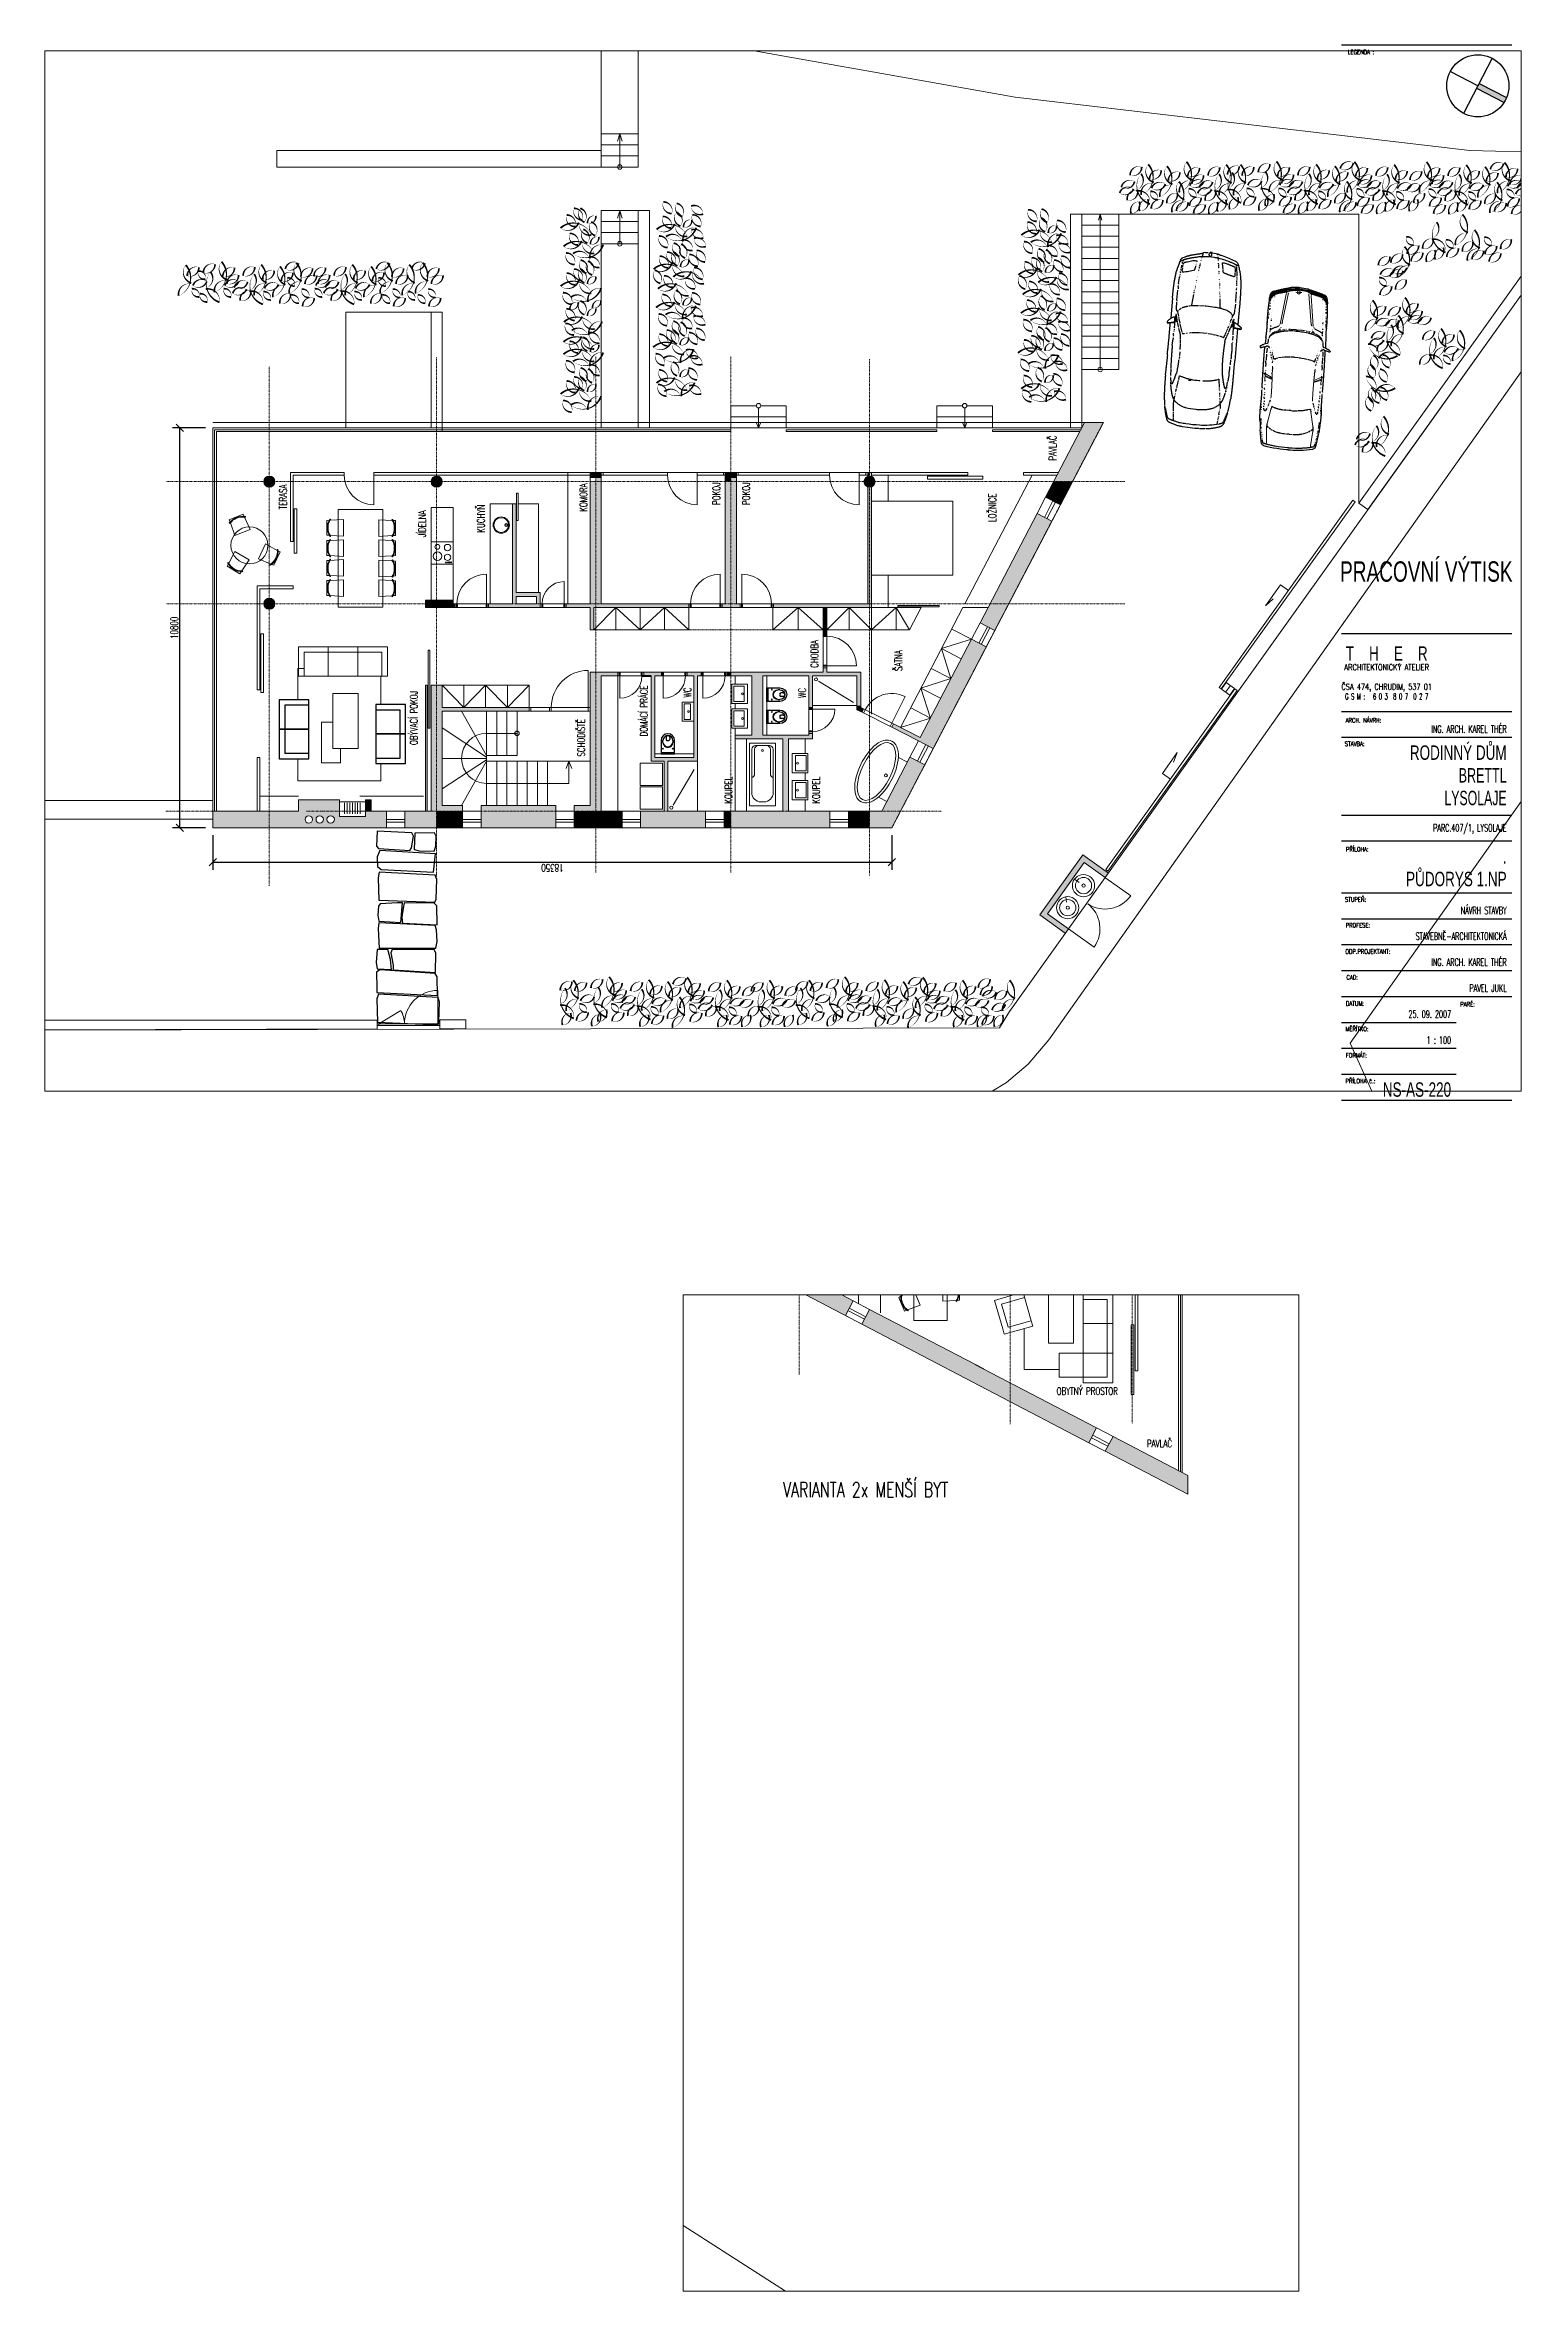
# Paper-space layout '2.NP' of a CAD drawing. Header units: metres. Extents: x -15 to 384, y -336 to 271.
# The model-space entities are those that its viewports show. They can reach past a viewport. Long polylines and large blocks are cut down to what shows.
import ezdxf
from ezdxf.enums import TextEntityAlignment as Align

# ---------------------------------------------------------------- set-up
doc = ezdxf.new("R2010")
doc.units = ezdxf.units.M
doc.header["$PDMODE"] = 3
doc.linetypes.add('GETRENNT', pattern=[31.75, 12.7, -6.35, 0, -6.35, 0, -6.35])
doc.linetypes.add('ČERCHOVANÁ', pattern=[25.4, 12.7, -6.35, 0, -6.35])
for name, color, linetype in [('dveře', 3, 'Continuous'), ('koty', 4, 'Continuous'), ('OSA', 7, 'ČERCHOVANÁ'), ('popis', 6, 'Continuous'), ('ROZPISKA', 7, 'Continuous'), ('SRAFY', 3, 'Continuous'), ('srafy sklo', 252, 'Continuous'), ('SRAFY-TERÉN', 252, 'Continuous'), ('zariz.predmety', 203, 'Continuous'), ('ZARIZOVAKY', 251, 'Continuous'), ('ZDIVO', 1, 'Continuous')]:
    doc.layers.add(name, color=color, linetype=linetype)
doc.layers.add('FLOATINGWINDOWS', color=2, linetype='Continuous', plot=False)
doc.styles.add('ARIAL-CE', font='arial.ttf', dxfattribs={"width": 0.75})
doc.styles.add('ROMANS', font='romans.shx', dxfattribs={"width": 0.7})
doc.styles.add('ROMS5', font='SIMPLEX8')
doc.styles.add('ROZPISKA', font='simplex.shx')
doc.dimstyles.new('andr', dxfattribs={"dimtxt": 0.1, "dimasz": 0.2, "dimexe": 0.2, "dimexo": 0.2, "dimgap": 0.05, "dimtad": 1, "dimlfac": 1000, "dimrnd": 10, "dimtxsty": 'Standard', "dimblk": 'OBLIQUE', "dimcen": 2.5, "dimclrd": 7, "dimclre": 7, "dimclrt": 7, "dimadec": 0, "dimazin": 0, "dimtfac": 1, "dimtmove": 0, "dimatfit": 3, "dimldrblk": 'OBLIQUE', "dimfxl": 0, "dimarcsym": 0})

psp = doc.layouts.new('2.NP')

# ---------------------------------------------------------------- texts
at = {"layer": 'ROZPISKA', "style": 'ROMS5', "width": 0.7}
for s, p in [('LEGENDA :', (337.05, 267.98)), ('ARCH. NÁVRH:', (336.48, 87.49)), ('STAVBA:', (336.26, 81.14)), ('PŘÍLOHA:', (336.58, 52.67)), ('STUPEŇ:', (336.32, 39.11)), ('PROFESE:', (336.51, 32.15)), ('ODP.PROJEKTANT:', (336.42, 25.04)), ('CAD:', (336.71, 18.09)), ('DATUM:', (336.56, 11.02)), ('PARÉ:', (367.47, 10.79)), ('MĚŘÍTKO:', (336.46, 4.13)), ('FORMÁT:', (336.56, -3)), ('PŘÍLOHA č.:', (336.46, -9.93))]:
    psp.add_text(s, height=1.2, dxfattribs=at).set_placement(p)
at = {"layer": 'ROZPISKA', "color": 252, "style": 'ARIAL-CE', "width": 0.67}
psp.add_text('PRACOVNÍ VÝTISK', height=5.5, dxfattribs=at).set_placement((358.29, 128.28), align=Align.MIDDLE_CENTER)
at = {"layer": 'ROZPISKA'}
for s, height, style, width, p in [('T    H    E    R', 3.9, 'ARIAL-CE', 0.67, (347.59, 106.13)), ('ARCHITEKTONICKY ATELIER', 1.6, 'ROMS5', 0.7, (347.59, 102.42)), ('ČSA 474, CHRUDIM, 537 01', 1.6, 'ROMS5', 0.66, (347.59, 97.17)), ('G S M :   6 0 3  8 0 7  0 2 7', 1.6, 'ROMS5', 0.525, (347.59, 94.54))]:
    psp.add_text(s, height=height, dxfattribs=dict(at, style=style, width=width)).set_placement(p, align=Align.MIDDLE_CENTER)
for s, height, style, width, p in [('ING. ARCH. KAREL THÉR', 2, 'ROZPISKA', 0.6, (379.99, 84.73)), ('RODINNÝ DŮM', 3.9, 'ARIAL-CE', 0.67, (379.99, 77.42)), ('BRETTL', 3.9, 'ARIAL-CE', 0.62, (379.99, 71.29)), ('LYSOLAJE', 3.9, 'ARIAL-CE', 0.61, (379.99, 65.17)), ('PARC.407/1, LYSOLAJE', 2, 'ROZPISKA', 0.6, (379.99, 58.02)), ('.', 3.9, 'ARIAL-CE', 0.67, (379.99, 49.42)), ('PŮDORYS 1.NP', 3.9, 'ARIAL-CE', 0.67, (379.99, 43.29)), ('NÁVRH STAVBY', 2, 'ROZPISKA', 0.6, (379.99, 35.76)), ('STAVEBNĚ-ARCHITEKTONICKÁ', 2, 'ROZPISKA', 0.6, (379.99, 28.76)), ('ING. ARCH. KAREL THÉR', 2, 'ROZPISKA', 0.6, (379.99, 21.76)), ('PAVEL JUKL', 2, 'ROZPISKA', 0.6, (379.99, 14.76)), ('25. 09. 2007', 2, 'ROZPISKA', 0.6, (364.99, 7.73)), ('1 : 100', 2, 'ROZPISKA', 0.6, (364.99, 0.73)), ('NS-AS-220', 3.9, 'ARIAL-CE', 0.67, (364.99, -13.58))]:
    psp.add_text(s, height=height, dxfattribs=dict(at, style=style, width=width)).set_placement(p, align=Align.RIGHT)

msp = doc.modelspace()

# ---------------------------------------------------------------- texts
at = {"layer": 'popis', "linetype": 'Continuous', "lineweight": 0, "attachment_point": 1, "style": 'ROMANS'}
for s, insert, char_height, width in [('TERASA', (36.424689, 60.960309), 0.2, 2.20915077), ('OBÝVACÍ POKOJ', (30.059872, 57.425757), 0.2, 2.20915077), ('JÍDELNA', (35.670721, 57.201523), 0.2, 2.20915077), ('KUCHYŇ', (35.793572, 55.611531), 0.2, 2.20915077), ('SCHODIŠTĚ', (29.747009, 52.901523), 0.2, 2.20915077), ('KOMORA', (36.357638, 52.844917), 0.2, 2.20915077), ('DOMÁCÍ PRÁCE', (30.28933, 51.209151), 0.2, 2.20915077), ('WC', (31.343981, 50.02791), 0.2, 2.20915077), ('POKOJ', (36.542041, 49.251523), 0.2, 2.20915077), ('KOUPEL', (28.473347, 48.921266), 0.2, 2.20915077), ('POKOJ', (36.542041, 48.448313), 0.2, 2.20915077), ('WC', (31.331918, 46.931266), 0.2, 2.20915077), ('KOUPEL', (28.473347, 46.554765), 0.2, 2.20915077), ('CHODBA', (32.143963, 46.602987), 0.2, 1.95915077), ('ŠATNA', (32.057059, 44.334194), 0.2, 2.20915077), ('LOŽNICE', (36.079033, 41.795093), 0.2, 2.20915077), ('OBYTNÝ PROSTOR', (62.806999, 41.581487), 0.2, 2.20915077), ('PAVLAČ', (37.740505, 40.165324), 0.2, 2.20915077), ('PAVLAČ', (65.248799, 40.165324), 0.2, 2.20915077), ('VARIANTA 2x MENŠÍ BYT', (55.414246, 39.019726), 0.4, 5.62199356)]:
    msp.add_mtext(s, dxfattribs=dict(at, insert=insert, char_height=char_height, width=width))

# ---------------------------------------------------------------- blocks, each defined once
blk = doc.blocks.new('zidle450-p')
at = {"lineweight": 0}
for p, q in [((0.096, 0.228), (0.087, 0.233)), ((0.096, -0.228), (0.087, -0.233))]:
    blk.add_line(p, q, dxfattribs=at)
for points in [[(0.064, 0.204), (0, 0.2), (0, -0.2), (0.064, -0.204)], [(0.088, -0.205), (0.45, -0.225), (0.45, 0.225), (0.088, 0.205)]]:
    blk.add_lwpolyline(points, dxfattribs=at)
for centre, radius, start, end in [((0.45, 0), 0.436, 147.9324, 212.0676), ((0.45, 0), 0.416, 147.94818, 212.05182), ((0.085, 0.229), 0.005, 57.26788, 147.9324), ((0.093, 0.223), 0.005, 327.94818, 57.26788), ((0.085, -0.229), 0.005, 212.0676, 302.73212), ((0.093, -0.223), 0.005, 302.73212, 32.05182)]:
    blk.add_arc(centre, radius, start, end, dxfattribs=at)
blk = doc.blocks.new('WC 540 Starck 3')
at = {"linetype": 'ByBlock'}
for p, q in [((80.568, 94.265), (80.637, 94.265)), ((80.568, 94.168), (80.637, 94.168)), ((80.657, 94.188), (80.657, 94.245)), ((81.017, 94.399), (80.66, 94.399)), ((80.66, 94.349), (80.713, 94.349)), ((80.713, 94.084), (80.66, 94.084)), ((80.982, 94.034), (80.982, 94.399)), ((81.017, 94.034), (81.017, 94.399)), ((80.66, 94.034), (81.017, 94.034))]:
    blk.add_line(p, q, dxfattribs=at)
for centre in [(80.88, 94.348), (80.88, 94.084)]:
    blk.add_circle(centre, 0.0102, dxfattribs=at)
for centre, radius, start, end in [((80.66, 94.216), 0.183, 90, 270), ((80.66, 94.216), 0.133, 90, 270), ((80.621, 94.216), 0.09, 165.90571, 194.09429), ((80.568, 94.23), 0.035, 90, 165.90571), ((80.568, 94.203), 0.035, 194.09429, 270), ((80.637, 94.245), 0.02, 360, 90), ((80.637, 94.188), 0.02, 270, 0), ((80.713, 94.216), 0.133, 270, 90), ((80.697, 94.216), 0.133, 276.53282, 83.46718)]:
    blk.add_arc(centre, radius, start, end, dxfattribs=at)
blk = doc.blocks.new('sofa-3mist')
at = {"lineweight": 0}
for p, q in [((0, 0.8), (0, 0)), ((2.4, 0.8), (0, 0.8)), ((0.15, 0), (0.15, 0.65)), ((2.25, 0.65), (0.15, 0.65)), ((0.8, 0.8), (0.8, 0)), ((0.8, 0), (0.8, 0.8)), ((1.6, 0), (1.6, 0.8)), ((2.25, 0), (2.25, 0.65)), ((2.4, 0), (2.4, 0.8)), ((0, 0), (0.8, 0)), ((0.8, 0), (1.6, 0)), ((1.6, 0), (2.4, 0))]:
    blk.add_line(p, q, dxfattribs=at)
blk = doc.blocks.new('sofa-2mist')
for p, q in [((0.8, 0.8), (0, 0.8)), ((0, 0.8), (0, 0)), ((1.45, 0.65), (0.15, 0.65)), ((0.15, 0), (0.15, 0.65)), ((1.6, 0.8), (0.8, 0.8)), ((0.8, 0.8), (0.8, 0)), ((0.8, 0), (0.8, 0.8)), ((1.45, 0), (1.45, 0.65)), ((1.6, 0), (1.6, 0.8)), ((0, 0), (0.8, 0)), ((0.8, 0), (1.6, 0))]:
    blk.add_line(p, q)
blk = doc.blocks.new('vana170')
at = {"linetype": 'Continuous', "lineweight": 0}
for p, q in [((1.7, 0.7), (0, 0.7)), ((0, 0.7), (0, 0)), ((1.34, 0.64), (0.17, 0.64)), ((1.7, 0), (1.7, 0.7)), ((0, 0), (1.7, 0)), ((0.07, 0.54), (0.07, 0.16)), ((0.837, 0.562), (0.17, 0.562)), ((0.837, 0.138), (0.17, 0.138)), ((0.17, 0.06), (1.34, 0.06)), ((1.59, 0.31), (1.59, 0.39))]:
    blk.add_line(p, q, dxfattribs=at)
blk.add_circle((0.2, 0.35), 0.0232, dxfattribs=at)
for centre, radius, start, end in [((0.17, 0.54), 0.1, 90, 180), ((0.837, 0.662), 0.1, 270, 347.26364), ((1.34, 0.39), 0.25, 0, 90), ((0.17, 0.462), 0.1, 90, 180), ((0.17, 0.238), 0.1, 180, 270), ((0.17, 0.16), 0.1, 180, 270), ((0.837, 0.038), 0.1, 12.73636, 90), ((1.34, 0.31), 0.25, 270, 0)]:
    blk.add_arc(centre, radius, start, end, dxfattribs=at)
blk = doc.blocks.new('drez')
at = {"lineweight": 0}
for centre, radius in [((0, -0.28), 0.22), ((0, -0.28), 0.2), ((0, -0.145), 0.04), ((0, -0.145), 0.03)]:
    blk.add_circle(centre, radius, dxfattribs=at)
blk = doc.blocks.new('_OBLIQUE')
at = {"color": 0, "linetype": 'ByBlock'}
blk.add_line((-0.5, -0.5), (0.5, 0.5), dxfattribs=at)
blk = doc.blocks.new('*D58')
at = {"layer": 'Defpoints', "color": 0, "linetype": 'Continuous', "lineweight": 0}
for p in [(38.625, 63.647), (27.825, 62.758), (38.625, 62.758)]:
    blk.add_point(p, dxfattribs=at)
at = {"layer": 'koty', "color": 7, "linetype": 'Continuous', "lineweight": -2}
for p, q in [((27.825, 62.958), (27.825, 63.847)), ((38.625, 62.958), (38.625, 63.847)), ((27.825, 63.647), (38.625, 63.647))]:
    blk.add_line(p, q, dxfattribs=at)
at = {"layer": 'koty', "color": 7, "linetype": 'Continuous', "lineweight": -2, "xscale": 0.2, "yscale": 0.2, "zscale": 0.2, "rotation": 180}
blk.add_blockref('_OBLIQUE', (27.825, 63.647), dxfattribs=at)
at = {"layer": 'koty', "color": 7, "linetype": 'Continuous', "lineweight": -2, "xscale": 0.2, "yscale": 0.2, "zscale": 0.2}
blk.add_blockref('_OBLIQUE', (38.625, 63.647), dxfattribs=at)
at = {"layer": 'koty', "color": 7, "linetype": 'Continuous', "lineweight": 0, "insert": (33.225, 63.797), "char_height": 0.2, "attachment_point": 5, "style": 'ROMANS'}
blk.add_mtext('10800', dxfattribs=at)
blk = doc.blocks.new('*D59')
at = {"layer": 'Defpoints', "color": 0, "linetype": 'Continuous', "lineweight": 0}
for p in [(27.825, 62.758), (26.892, 44.408), (27.825, 44.408)]:
    blk.add_point(p, dxfattribs=at)
at = {"layer": 'koty', "color": 7, "linetype": 'Continuous', "lineweight": -2}
for p, q in [((27.625, 62.758), (26.692, 62.758)), ((26.892, 62.758), (26.892, 44.408)), ((27.625, 44.408), (26.692, 44.408))]:
    blk.add_line(p, q, dxfattribs=at)
at = {"layer": 'koty', "color": 7, "linetype": 'Continuous', "lineweight": -2, "xscale": 0.2, "yscale": 0.2, "zscale": 0.2}
for p, rotation in [((26.892, 62.758), 90), ((26.892, 44.408), 270)]:
    blk.add_blockref('_OBLIQUE', p, dxfattribs=dict(at, rotation=rotation))
at = {"layer": 'koty', "color": 7, "linetype": 'Continuous', "lineweight": 0, "insert": (26.742, 53.583), "char_height": 0.2, "attachment_point": 5, "rotation": 90, "style": 'ROMANS'}
blk.add_mtext('18350', dxfattribs=at)
blk = doc.blocks.new('BMW3-PUD')
at = {"lineweight": 0}
for p, q in [((2.569, 0.757), (2.386, 0.76)), ((2.386, 0.76), (2.491, 0.566)), ((2.439, 0.759), (2.524, 0.566)), ((2.466, 0.759), (2.542, 0.565)), ((3.349, 0.543), (3.732, 0.619)), ((3.859, 0.625), (4.258, 0.596)), ((0.143, 0.078), (0.143, 0)), ((0.983, 0.394), (0.17, 0.276)), ((1.031, 0.451), (0.214, 0.34)), ((0.143, -0.078), (0.143, 0)), ((0.983, -0.394), (0.17, -0.276)), ((1.031, -0.451), (0.214, -0.34)), ((2.386, -0.76), (2.491, -0.566)), ((2.439, -0.759), (2.524, -0.566)), ((2.466, -0.759), (2.542, -0.565)), ((3.349, -0.543), (3.732, -0.619)), ((3.859, -0.625), (4.258, -0.596)), ((2.569, -0.757), (2.386, -0.76))]:
    blk.add_line(p, q, dxfattribs=at)
for points in [[(0.009, 0), (0.009, 0.028), (0.012, 0.075), (0.016, 0.122), (0.022, 0.17), (0.028, 0.217), (0.031, 0.229), (0.033, 0.24), (0.035, 0.252), (0.039, 0.263), (0.04, 0.264), (0.041, 0.264), (0.042, 0.266), (0.044, 0.267), (0.05, 0.283), (0.055, 0.301), (0.059, 0.319), (0.063, 0.338), (0.068, 0.356), (0.072, 0.374), (0.076, 0.392), (0.081, 0.408), (0.086, 0.426), (0.091, 0.444), (0.096, 0.461), (0.1, 0.478), (0.104, 0.493), (0.109, 0.507), (0.113, 0.521), (0.117, 0.534), (0.12, 0.545), (0.123, 0.556), (0.127, 0.566), (0.129, 0.576), (0.135, 0.591), (0.14, 0.605), (0.143, 0.619), (0.148, 0.632), (0.149, 0.639), (0.151, 0.645), (0.154, 0.65), (0.154, 0.656), (0.159, 0.672), (0.164, 0.687), (0.169, 0.701), (0.175, 0.715), (0.184, 0.728), (0.195, 0.739), (0.208, 0.747), (0.221, 0.755), (0.236, 0.76), (0.251, 0.766), (0.266, 0.769), (0.282, 0.773), (0.292, 0.774), (0.303, 0.777), (0.313, 0.778), (0.324, 0.78), (0.334, 0.782), (0.344, 0.784), (0.354, 0.786), (0.364, 0.787), (0.37, 0.788), (0.375, 0.79), (0.379, 0.79), (0.385, 0.79), (0.39, 0.79), (0.395, 0.791), (0.4, 0.789), (0.404, 0.788), (0.405, 0.787), (0.405, 0.786), (0.405, 0.785), (0.406, 0.783), (0.402, 0.777)], [(0.082, 0.266), (0.082, 0.272), (0.084, 0.279), (0.085, 0.287), (0.086, 0.293), (0.089, 0.306), (0.092, 0.319), (0.095, 0.331), (0.098, 0.344), (0.101, 0.356), (0.104, 0.369), (0.106, 0.381), (0.109, 0.393), (0.112, 0.404), (0.115, 0.416), (0.118, 0.427), (0.121, 0.438), (0.124, 0.449), (0.127, 0.459), (0.129, 0.47), (0.132, 0.481), (0.137, 0.496), (0.141, 0.511), (0.145, 0.526), (0.15, 0.541), (0.154, 0.556), (0.158, 0.571), (0.163, 0.585), (0.168, 0.6), (0.171, 0.611), (0.173, 0.621), (0.176, 0.632), (0.18, 0.642), (0.183, 0.653), (0.186, 0.663), (0.19, 0.673), (0.194, 0.684), (0.2, 0.693), (0.206, 0.701), (0.213, 0.709), (0.221, 0.716), (0.229, 0.722), (0.238, 0.728), (0.247, 0.733), (0.257, 0.738), (0.267, 0.742), (0.277, 0.746), (0.288, 0.749), (0.299, 0.753), (0.31, 0.756), (0.32, 0.758), (0.332, 0.761), (0.343, 0.763)], [(0.126, 0.318), (0.126, 0.318), (0.124, 0.319), (0.124, 0.319), (0.123, 0.32), (0.124, 0.326), (0.125, 0.332), (0.126, 0.338), (0.126, 0.344), (0.128, 0.351), (0.129, 0.357), (0.131, 0.363), (0.133, 0.369), (0.134, 0.377), (0.136, 0.383), (0.137, 0.389), (0.138, 0.396), (0.141, 0.409), (0.144, 0.421), (0.148, 0.433), (0.151, 0.444), (0.153, 0.456), (0.156, 0.466), (0.159, 0.478), (0.161, 0.488), (0.164, 0.499), (0.167, 0.509), (0.171, 0.52), (0.174, 0.53), (0.177, 0.545), (0.182, 0.561), (0.187, 0.576), (0.192, 0.591), (0.195, 0.604), (0.199, 0.617), (0.203, 0.629), (0.208, 0.64), (0.211, 0.651), (0.214, 0.661), (0.219, 0.671), (0.225, 0.68), (0.231, 0.688), (0.239, 0.696), (0.246, 0.702), (0.255, 0.708), (0.264, 0.712), (0.273, 0.716), (0.282, 0.719), (0.292, 0.723), (0.301, 0.726), (0.31, 0.729), (0.32, 0.733), (0.33, 0.736), (0.33, 0.736), (0.33, 0.734), (0.33, 0.733), (0.331, 0.733), (0.33, 0.728), (0.328, 0.724), (0.325, 0.719), (0.322, 0.715), (0.318, 0.711), (0.314, 0.708), (0.311, 0.704), (0.306, 0.701), (0.294, 0.695), (0.283, 0.689), (0.273, 0.682), (0.263, 0.674), (0.254, 0.665), (0.246, 0.656), (0.238, 0.646), (0.232, 0.635), (0.23, 0.635), (0.229, 0.635), (0.227, 0.635), (0.225, 0.635)], [(0.156, 0.336), (0.156, 0.342), (0.158, 0.348), (0.159, 0.355), (0.16, 0.361), (0.163, 0.371), (0.165, 0.38), (0.167, 0.389), (0.17, 0.398), (0.172, 0.409), (0.175, 0.421), (0.177, 0.432), (0.181, 0.444), (0.184, 0.455), (0.187, 0.467), (0.19, 0.478), (0.193, 0.489), (0.197, 0.507), (0.202, 0.525), (0.207, 0.543), (0.212, 0.56), (0.217, 0.577), (0.222, 0.595), (0.228, 0.613), (0.233, 0.631)], [(0.219, 0.633), (0.219, 0.633)], [(0.242, 0.639), (0.242, 0.639), (0.243, 0.639), (0.244, 0.639), (0.244, 0.639)], [(0.267, 0.643), (0.267, 0.643)], [(0.273, 0.643), (0.273, 0.643)], [(0.28, 0.645), (0.293, 0.647)], [(0.309, 0.649), (0.309, 0.649)], [(0.316, 0.651), (0.316, 0.651), (0.316, 0.651), (0.317, 0.651), (0.317, 0.651)], [(0.335, 0.736), (0.346, 0.74), (0.357, 0.744), (0.369, 0.749), (0.381, 0.754), (0.393, 0.757), (0.405, 0.76), (0.418, 0.761), (0.43, 0.76)], [(0.337, 0.655), (0.337, 0.655)], [(0.362, 0.768), (0.383, 0.772)], [(0.396, 0.774), (0.396, 0.774)], [(0.403, 0.664), (0.403, 0.664)], [(0.409, 0.783), (0.424, 0.786)], [(0.421, 0.767), (0.428, 0.779), (0.428, 0.78), (0.428, 0.781), (0.428, 0.783), (0.429, 0.783), (0.442, 0.786), (0.456, 0.788), (0.469, 0.791), (0.483, 0.792), (0.497, 0.793), (0.511, 0.794), (0.525, 0.795), (0.539, 0.796), (0.553, 0.797), (0.568, 0.797), (0.582, 0.798), (0.596, 0.799), (0.61, 0.8), (0.624, 0.801), (0.638, 0.802), (0.652, 0.803), (0.662, 0.803), (0.671, 0.803), (0.68, 0.803), (0.69, 0.803), (0.699, 0.803), (0.709, 0.803), (0.719, 0.803), (0.728, 0.804), (0.737, 0.804), (0.747, 0.804), (0.756, 0.805), (0.766, 0.805), (0.775, 0.805), (0.785, 0.805), (0.794, 0.805), (0.803, 0.805), (0.811, 0.806), (0.818, 0.806), (0.825, 0.806), (0.832, 0.806), (0.839, 0.806), (0.846, 0.806), (0.853, 0.807), (0.86, 0.807), (0.876, 0.807), (0.891, 0.806), (0.905, 0.807), (0.92, 0.807), (0.934, 0.807), (0.948, 0.807), (0.963, 0.806), (0.976, 0.803), (0.983, 0.806), (0.989, 0.807), (0.996, 0.807), (1.003, 0.807), (1.011, 0.806), (1.018, 0.805), (1.026, 0.804), (1.032, 0.804), (1.034, 0.803), (1.035, 0.803), (1.035, 0.802), (1.035, 0.8), (1.024, 0.797), (1.012, 0.795), (1, 0.794), (0.988, 0.793), (0.976, 0.793), (0.964, 0.793), (0.951, 0.793), (0.939, 0.792)], [(0.472, 0.758), (0.5, 0.759)], [(0.525, 0.757), (0.525, 0.757)], [(0.545, 0.757), (0.575, 0.757)], [(0.622, 0.758), (0.662, 0.761)], [(0.674, 0.69), (0.674, 0.69)], [(0.728, 0.69), (0.728, 0.69), (0.73, 0.691), (0.73, 0.692), (0.731, 0.692)], [(0.751, 0.767), (0.759, 0.769)], [(0.776, 0.692), (0.776, 0.692)], [(0.787, 0.771), (0.8, 0.774)], [(0.821, 0.776), (0.821, 0.776), (0.823, 0.776), (0.823, 0.776), (0.824, 0.777)], [(0.83, 0.694), (0.83, 0.694)], [(0.847, 0.779), (0.847, 0.779)], [(0.855, 0.782), (0.911, 0.789)], [(0.902, 0.697), (0.91, 0.698)], [(0.932, 0.698), (0.932, 0.698)], [(0.942, 0.699), (0.942, 0.699), (0.941, 0.7), (0.94, 0.7), (0.94, 0.7)], [(0.945, 0.699), (0.947, 0.7), (0.95, 0.7), (0.952, 0.7), (0.955, 0.7)], [(0.978, 0.809), (0.978, 0.809), (0.976, 0.809), (0.975, 0.809), (0.974, 0.809)], [(0.996, 0.701), (0.996, 0.701)], [(1.04, 0.803), (1.048, 0.803)], [(1.054, 0.801), (1.054, 0.801), (1.054, 0.802), (1.053, 0.803), (1.053, 0.803), (1.055, 0.805), (1.059, 0.807), (1.062, 0.807), (1.066, 0.805)], [(1.057, 0.798), (1.065, 0.8), (1.074, 0.802), (1.082, 0.802), (1.091, 0.803), (1.1, 0.803), (1.108, 0.804), (1.117, 0.804), (1.126, 0.803), (1.135, 0.803), (1.144, 0.802), (1.153, 0.803), (1.162, 0.802), (1.171, 0.802), (1.18, 0.802), (1.189, 0.802), (1.198, 0.802), (1.212, 0.803), (1.227, 0.804), (1.241, 0.805), (1.255, 0.805), (1.269, 0.805), (1.283, 0.806), (1.297, 0.807), (1.311, 0.809), (1.319, 0.808), (1.327, 0.808), (1.334, 0.808), (1.341, 0.809), (1.349, 0.809), (1.356, 0.81), (1.364, 0.81), (1.372, 0.81), (1.376, 0.81), (1.379, 0.811), (1.382, 0.811), (1.385, 0.811), (1.388, 0.81), (1.391, 0.81), (1.395, 0.81), (1.399, 0.811), (1.4, 0.811), (1.402, 0.811), (1.403, 0.81), (1.404, 0.809), (1.409, 0.811), (1.415, 0.812), (1.42, 0.813), (1.424, 0.809), (1.432, 0.813), (1.433, 0.813), (1.435, 0.812), (1.436, 0.811), (1.438, 0.811), (1.582, 0.818)], [(1.081, 0.704), (1.109, 0.704)], [(1.087, 0.491), (1.099, 0.507), (1.109, 0.523), (1.118, 0.542), (1.126, 0.561), (1.134, 0.58), (1.142, 0.599), (1.151, 0.618), (1.161, 0.635), (1.165, 0.645), (1.17, 0.655), (1.175, 0.664), (1.181, 0.673), (1.186, 0.681), (1.192, 0.687), (1.196, 0.693), (1.2, 0.701), (1.2, 0.702), (1.2, 0.703), (1.201, 0.704), (1.202, 0.706), (1.224, 0.707)], [(1.152, 0.706), (1.152, 0.706)], [(1.156, 0.705), (1.197, 0.706)], [(1.191, 0), (1.191, 0.003), (1.191, 0.048), (1.193, 0.093), (1.196, 0.139), (1.199, 0.184), (1.204, 0.23), (1.209, 0.275), (1.215, 0.32), (1.217, 0.328), (1.218, 0.336), (1.22, 0.343), (1.222, 0.35), (1.223, 0.357), (1.225, 0.365), (1.225, 0.372), (1.227, 0.378), (1.23, 0.394), (1.233, 0.409), (1.237, 0.424), (1.241, 0.439), (1.245, 0.454), (1.249, 0.468), (1.253, 0.483), (1.258, 0.497), (1.261, 0.506), (1.264, 0.513), (1.267, 0.52), (1.269, 0.528), (1.278, 0.553), (1.288, 0.575), (1.299, 0.598), (1.312, 0.62), (1.326, 0.64), (1.341, 0.661), (1.358, 0.681), (1.376, 0.701), (1.416, 0.725)], [(1.245, 0.707), (1.27, 0.707)], [(1.255, 0.58), (1.261, 0.591), (1.268, 0.602), (1.276, 0.613), (1.283, 0.624), (1.292, 0.634), (1.301, 0.644), (1.311, 0.654), (1.32, 0.664), (1.325, 0.669), (1.33, 0.673), (1.335, 0.677), (1.34, 0.681), (1.346, 0.685), (1.35, 0.689), (1.354, 0.694), (1.358, 0.699), (1.369, 0.699)], [(1.288, 0.707), (1.288, 0.707)], [(1.294, 0.707), (1.294, 0.707), (1.296, 0.707), (1.296, 0.707), (1.296, 0.707)], [(1.406, 0.814), (1.406, 0.814), (1.405, 0.814), (1.404, 0.814), (1.404, 0.814)], [(1.419, 0.701), (1.419, 0.701)], [(1.422, 0.728), (1.422, 0.728)], [(1.428, 0.7), (1.428, 0.7), (1.427, 0.7), (1.426, 0.7), (1.426, 0.7)], [(1.429, 0.73), (1.429, 0.73)], [(1.435, 0.733), (1.443, 0.734)], [(1.438, 0.814), (1.438, 0.814)], [(1.438, 0.697), (1.438, 0.697)], [(1.449, 0.736), (1.449, 0.736)], [(1.461, 0.739), (1.468, 0.741), (1.474, 0.742), (1.481, 0.743), (1.487, 0.743), (1.494, 0.744), (1.5, 0.744), (1.507, 0.743), (1.514, 0.742)], [(1.514, 0.679), (1.514, 0.679)], [(1.524, 0.739), (1.523, 0.739), (1.521, 0.739), (1.52, 0.741), (1.519, 0.742), (1.525, 0.745), (1.532, 0.746), (1.539, 0.747), (1.546, 0.747), (1.553, 0.748), (1.56, 0.749), (1.566, 0.751), (1.571, 0.754), (1.572, 0.756), (1.573, 0.757), (1.574, 0.758), (1.574, 0.758), (1.59, 0.816), (1.612, 0.858), (1.616, 0.87), (1.621, 0.882), (1.626, 0.894), (1.632, 0.904), (1.639, 0.915), (1.647, 0.925), (1.655, 0.934), (1.665, 0.942), (1.669, 0.943), (1.673, 0.945), (1.677, 0.946), (1.68, 0.947), (1.684, 0.947), (1.688, 0.947), (1.692, 0.946), (1.695, 0.946), (1.697, 0.934), (1.695, 0.923), (1.691, 0.911), (1.688, 0.899), (1.685, 0.893), (1.684, 0.888), (1.683, 0.883), (1.681, 0.878), (1.677, 0.859), (1.673, 0.841), (1.668, 0.823), (1.662, 0.806), (1.66, 0.8), (1.659, 0.795), (1.657, 0.791), (1.657, 0.786), (1.638, 0.765), (1.637, 0.762), (1.638, 0.759), (1.64, 0.756), (1.641, 0.754), (1.641, 0.754), (1.643, 0.753), (1.644, 0.752), (1.644, 0.752)], [(1.531, 0.735), (1.531, 0.735)], [(1.538, 0.734), (1.538, 0.734)], [(1.61, 0.716), (1.61, 0.716)], [(1.62, 0.714), (1.62, 0.714), (1.619, 0.714), (1.618, 0.714), (1.618, 0.714)], [(1.629, 0.711), (1.629, 0.711)], [(1.645, 0.706), (1.645, 0.706)], [(1.686, 0.696), (1.68, 0.701), (1.675, 0.706), (1.671, 0.713), (1.666, 0.719), (1.663, 0.725), (1.659, 0.731), (1.654, 0.738), (1.649, 0.744), (1.649, 0.745), (1.648, 0.747), (1.647, 0.748), (1.647, 0.749), (1.647, 0.751), (1.648, 0.751), (1.65, 0.753), (1.65, 0.754)], [(1.653, 0.704), (1.653, 0.704)], [(1.661, 0.703), (1.661, 0.703)], [(1.664, 0.701), (1.672, 0.701)], [(2.772, 0.819), (2.756, 0.819), (2.739, 0.819), (2.723, 0.82), (2.705, 0.82), (2.689, 0.82), (2.672, 0.82), (2.656, 0.821), (2.639, 0.82), (2.623, 0.821), (2.605, 0.821), (2.589, 0.821), (2.572, 0.821), (2.556, 0.822), (2.539, 0.821), (2.522, 0.822), (2.505, 0.822), (2.489, 0.822), (2.472, 0.822), (2.456, 0.823), (2.439, 0.822), (2.422, 0.823), (2.406, 0.823), (2.389, 0.823), (2.372, 0.823), (2.355, 0.823), (2.339, 0.823), (2.322, 0.823), (2.305, 0.823), (2.288, 0.824), (2.272, 0.823), (2.255, 0.824), (2.238, 0.824), (2.228, 0.824), (2.217, 0.824), (2.206, 0.823), (2.195, 0.823), (2.185, 0.823), (2.174, 0.824), (2.164, 0.824), (2.153, 0.824), (2.143, 0.824), (2.132, 0.824), (2.121, 0.824), (2.11, 0.824), (2.1, 0.824), (2.089, 0.824), (2.079, 0.823), (2.068, 0.822), (2.044, 0.822), (2.019, 0.823), (1.994, 0.822), (1.969, 0.823), (1.945, 0.823), (1.92, 0.822), (1.895, 0.822), (1.87, 0.822), (1.846, 0.821), (1.821, 0.82), (1.796, 0.82), (1.771, 0.82), (1.746, 0.819), (1.722, 0.819), (1.698, 0.82), (1.673, 0.819)], [(1.674, 0.637), (1.674, 0.637)], [(1.689, 0.634), (1.689, 0.634)], [(1.695, 0.693), (1.695, 0.693)], [(1.701, 0.756), (1.827, 0.76)], [(1.701, 0.691), (1.701, 0.691)], [(1.743, 0.619), (1.743, 0.619)], [(1.768, 0.612), (1.768, 0.612)], [(1.771, 0.67), (1.771, 0.67), (1.771, 0.671), (1.771, 0.672), (1.771, 0.672)], [(1.78, 0.667), (1.78, 0.667)], [(1.788, 0.607), (1.788, 0.607)], [(1.79, 0.665), (1.79, 0.665)], [(1.8, 0.662), (1.8, 0.662)], [(1.808, 0.659), (1.808, 0.659)], [(1.82, 0.655), (1.82, 0.656), (1.819, 0.657), (1.817, 0.657), (1.815, 0.657)], [(1.83, 0.652), (1.83, 0.652)], [(1.833, 0.757), (1.833, 0.757)], [(1.859, 0.608), (1.862, 0.611), (1.864, 0.614), (1.868, 0.618), (1.872, 0.62)], [(1.86, 0.644), (1.86, 0.644)], [(1.861, 0.76), (2.028, 0.762)], [(1.868, 0.641), (1.868, 0.641)], [(1.875, 0.639), (1.875, 0.639)], [(1.879, 0.625), (1.879, 0.625)], [(1.885, 0.636), (1.885, 0.636)], [(1.903, 0.631), (1.893, 0.633)], [(1.918, 0.639), (1.918, 0.639)], [(1.93, 0.621), (1.93, 0.621)], [(1.951, 0.615), (1.948, 0.616), (1.946, 0.616), (1.943, 0.617), (1.94, 0.619)], [(1.943, 0.82), (1.943, 0.82)], [(1.959, 0.612), (1.959, 0.612)], [(1.968, 0.611), (1.968, 0.611)], [(2.002, 0.601), (1.978, 0.608)], [(2.114, 0.762), (2.049, 0.762)], [(2.117, 0.761), (2.196, 0.762)], [(2.3, 0.761), (2.306, 0.762)], [(2.322, 0.762), (2.322, 0.762)], [(2.332, 0.76), (2.332, 0.76)], [(2.354, 0.761), (2.354, 0.761)], [(2.358, 0.76), (2.386, 0.76)], [(2.45, 0.759), (2.466, 0.759)], [(2.489, 0.759), (2.489, 0.759), (2.49, 0.759), (2.491, 0.759), (2.491, 0.759)], [(2.499, 0.759), (2.499, 0.759)], [(2.523, 0.759), (2.523, 0.759), (2.524, 0.759), (2.525, 0.759), (2.525, 0.759)], [(2.569, 0.757), (2.593, 0.757)], [(2.599, 0.755), (2.599, 0.755)], [(2.611, 0.758), (2.611, 0.758)], [(2.679, 0.754), (2.681, 0.754), (2.681, 0.754), (2.683, 0.754), (2.684, 0.754)], [(2.804, 0.752), (2.774, 0.752)], [(2.775, 0.818), (2.778, 0.819), (2.78, 0.819), (2.783, 0.819), (2.785, 0.819)], [(2.792, 0.817), (2.792, 0.817)], [(2.798, 0.819), (2.798, 0.819)], [(2.798, 0.816), (2.798, 0.816)], [(2.806, 0.819), (2.806, 0.819)], [(2.808, 0.75), (2.821, 0.75)], [(2.812, 0.819), (2.812, 0.819)], [(2.813, 0.816), (2.813, 0.816)], [(2.822, 0.816), (2.822, 0.816)], [(3.686, 0.813), (3.67, 0.815), (3.655, 0.817), (3.639, 0.818), (3.624, 0.819), (3.609, 0.821), (3.593, 0.822), (3.577, 0.822), (3.561, 0.824), (3.545, 0.824), (3.53, 0.826), (3.515, 0.826), (3.499, 0.827), (3.483, 0.827), (3.467, 0.828), (3.452, 0.829), (3.437, 0.828), (3.421, 0.829), (3.405, 0.829), (3.389, 0.829), (3.373, 0.829), (3.358, 0.829), (3.342, 0.828), (3.327, 0.828), (3.311, 0.828), (3.295, 0.827), (3.28, 0.826), (3.264, 0.826), (3.249, 0.825), (3.233, 0.824), (3.217, 0.823), (3.202, 0.821), (3.187, 0.82), (3.165, 0.818), (3.143, 0.817), (3.121, 0.816), (3.099, 0.815), (3.077, 0.815), (3.055, 0.815), (3.033, 0.815), (3.012, 0.815), (2.99, 0.815), (2.968, 0.816), (2.946, 0.817), (2.925, 0.818), (2.903, 0.818), (2.881, 0.819), (2.86, 0.818), (2.838, 0.819)], [(2.891, 0.747), (2.906, 0.748)], [(2.943, 0.746), (2.976, 0.746)], [(2.982, 0.746), (2.982, 0.746)], [(3.049, 0.743), (3.019, 0.744)], [(3.052, 0.742), (3.076, 0.742)], [(3.131, 0.739), (3.156, 0.739)], [(3.176, 0.604), (3.189, 0.608)], [(3.21, 0.738), (3.184, 0.738)], [(3.19, 0.813), (3.19, 0.813), (3.189, 0.813), (3.187, 0.814), (3.187, 0.815)], [(3.195, 0.812), (3.195, 0.812), (3.196, 0.812), (3.197, 0.812), (3.198, 0.812)], [(3.195, 0.61), (3.195, 0.61)], [(3.203, 0.612), (3.203, 0.612)], [(3.209, 0.615), (3.219, 0.619)], [(3.215, 0.736), (3.227, 0.736)], [(3.245, 0.809), (3.22, 0.81)], [(3.235, 0.625), (3.235, 0.625)], [(3.241, 0.626), (3.242, 0.626), (3.243, 0.627), (3.244, 0.628), (3.245, 0.628)], [(3.251, 0.629), (3.251, 0.629)], [(3.29, 0.734), (3.261, 0.735)], [(3.262, 0.648), (3.262, 0.648)], [(3.266, 0.624), (3.266, 0.624)], [(3.278, 0.639), (3.278, 0.639)], [(3.308, 0.807), (3.279, 0.806)], [(3.289, 0.643), (3.289, 0.643)], [(3.295, 0.734), (3.295, 0.734), (3.296, 0.734), (3.296, 0.734), (3.296, 0.734)], [(3.295, 0.646), (3.295, 0.646)], [(3.304, 0.649), (3.304, 0.649)], [(3.311, 0.806), (3.312, 0.806), (3.314, 0.806), (3.314, 0.806), (3.317, 0.806)], [(3.321, 0.656), (3.321, 0.656)], [(3.391, 0.684), (3.393, 0.69), (3.394, 0.697), (3.393, 0.703), (3.389, 0.708), (3.382, 0.714), (3.375, 0.718), (3.367, 0.722), (3.36, 0.726), (3.351, 0.729), (3.342, 0.73), (3.334, 0.732), (3.325, 0.732)], [(3.328, 0.657), (3.387, 0.681)], [(3.337, 0.681), (3.337, 0.681)], [(3.345, 0.804), (3.345, 0.804), (3.346, 0.804), (3.346, 0.804), (3.346, 0.804)], [(3.369, 0.802), (3.376, 0.802)], [(3.417, 0.799), (3.417, 0.799)], [(3.665, 0.785), (3.608, 0.788)], [(3.67, 0.783), (3.67, 0.783)], [(3.686, 0.783), (3.686, 0.783)], [(3.773, 0.778), (3.737, 0.785), (3.737, 0.785), (3.736, 0.787), (3.734, 0.788), (3.733, 0.789), (3.695, 0.805), (3.694, 0.806), (3.694, 0.807), (3.692, 0.809), (3.692, 0.811), (3.89, 0.794)], [(3.692, 0.613), (3.692, 0.613)], [(3.719, 0.781), (3.694, 0.782)], [(3.722, 0.78), (3.733, 0.782)], [(3.732, 0.619), (3.732, 0.619)], [(3.739, 0.621), (3.791, 0.624)], [(3.777, 0.777), (3.777, 0.777)], [(3.84, 0.575), (3.799, 0.622), (3.805, 0.624), (3.812, 0.626), (3.82, 0.626), (3.827, 0.626), (3.835, 0.625), (3.844, 0.625), (3.852, 0.625), (3.859, 0.625)], [(3.82, 0.772), (3.821, 0.772), (3.822, 0.772), (3.822, 0.772), (3.824, 0.772)], [(3.831, 0.77), (3.831, 0.77)], [(3.882, 0.765), (3.844, 0.768)], [(3.897, 0.791), (3.897, 0.791), (3.897, 0.791), (3.896, 0.791), (3.896, 0.791), (3.896, 0.791), (3.897, 0.791), (3.897, 0.791), (3.897, 0.791)], [(3.907, 0.76), (3.906, 0.76), (3.904, 0.761), (3.904, 0.762), (3.902, 0.762)], [(3.903, 0.79), (3.903, 0.79)], [(4.403, 0), (4.403, 0.047), (4.402, 0.136), (4.399, 0.224), (4.393, 0.313), (4.386, 0.4), (4.374, 0.488), (4.359, 0.576), (4.339, 0.663), (4.337, 0.665), (4.336, 0.667), (4.335, 0.669), (4.335, 0.671), (4.323, 0.692), (4.304, 0.713), (4.303, 0.714), (4.302, 0.715), (4.302, 0.716), (4.301, 0.717), (4.273, 0.732), (4.231, 0.745), (3.909, 0.792)], [(3.928, 0.758), (3.928, 0.758), (3.928, 0.758), (3.93, 0.758), (3.931, 0.758)], [(3.938, 0.757), (3.938, 0.757)], [(3.956, 0.755), (3.956, 0.755), (3.956, 0.755), (3.957, 0.755), (3.957, 0.755)], [(3.965, 0.753), (3.965, 0.753)], [(3.998, 0.747), (3.98, 0.751)], [(4.003, 0.746), (4.003, 0.746)], [(4.029, 0.742), (4.029, 0.742)], [(4.041, 0.74), (4.043, 0.74), (4.044, 0.74), (4.045, 0.74), (4.046, 0.74)], [(4.053, 0.74), (4.053, 0.74)], [(4.092, 0.733), (4.07, 0.737)], [(4.117, 0.729), (4.117, 0.729)], [(4.138, 0.725), (4.138, 0.725)], [(4.149, 0.723), (4.149, 0.723)], [(4.165, 0.721), (4.156, 0.722)], [(4.17, 0.72), (4.17, 0.72)], [(4.177, 0.718), (4.177, 0.718)], [(4.348, 0), (4.347, 0.005), (4.349, 0.022), (4.346, 0.106), (4.343, 0.19), (4.337, 0.274), (4.33, 0.358), (4.327, 0.386), (4.324, 0.415), (4.32, 0.442), (4.317, 0.47), (4.312, 0.499), (4.307, 0.526), (4.303, 0.554), (4.297, 0.583), (4.295, 0.585), (4.295, 0.588), (4.294, 0.59), (4.292, 0.592), (4.292, 0.603), (4.29, 0.613), (4.287, 0.624), (4.284, 0.635), (4.282, 0.64), (4.28, 0.646), (4.279, 0.652), (4.277, 0.657), (4.275, 0.664), (4.273, 0.67), (4.27, 0.676), (4.267, 0.682), (4.263, 0.687), (4.258, 0.691), (4.253, 0.695), (4.248, 0.699), (4.241, 0.702), (4.233, 0.704), (4.226, 0.706), (4.219, 0.708), (4.211, 0.71), (4.205, 0.711), (4.198, 0.714), (4.192, 0.716)], [(4.297, 0.715), (4.297, 0.715)], [(0.009, 0), (0.009, -0.028), (0.012, -0.075), (0.016, -0.122), (0.022, -0.17), (0.028, -0.217), (0.031, -0.229), (0.033, -0.24), (0.035, -0.252), (0.039, -0.263), (0.04, -0.264), (0.041, -0.264), (0.042, -0.266), (0.044, -0.267), (0.05, -0.283), (0.055, -0.301), (0.059, -0.319), (0.063, -0.338), (0.068, -0.356), (0.072, -0.374), (0.076, -0.392), (0.081, -0.408), (0.086, -0.426), (0.091, -0.444), (0.096, -0.461), (0.1, -0.478), (0.104, -0.493), (0.109, -0.507), (0.113, -0.521), (0.117, -0.534), (0.12, -0.545), (0.123, -0.556), (0.127, -0.566), (0.129, -0.576), (0.135, -0.591), (0.14, -0.605), (0.143, -0.619), (0.148, -0.632), (0.149, -0.639), (0.151, -0.645), (0.154, -0.65), (0.154, -0.656), (0.159, -0.672), (0.164, -0.687), (0.169, -0.701), (0.175, -0.715), (0.184, -0.728), (0.195, -0.739), (0.208, -0.747), (0.221, -0.755), (0.236, -0.76), (0.251, -0.766), (0.266, -0.769), (0.282, -0.773), (0.292, -0.774), (0.303, -0.777), (0.313, -0.778), (0.324, -0.78), (0.334, -0.782), (0.344, -0.784), (0.354, -0.786), (0.364, -0.787), (0.37, -0.788), (0.375, -0.79), (0.379, -0.79), (0.385, -0.79), (0.39, -0.79), (0.395, -0.791), (0.4, -0.789), (0.404, -0.788), (0.405, -0.787), (0.405, -0.786), (0.405, -0.785), (0.406, -0.783), (0.402, -0.777)], [(0.048, 0), (0.048, 0.001), (0.049, 0.005), (0.054, 0.006), (0.059, 0.007), (0.064, 0.009), (0.067, 0.014), (0.068, 0.015), (0.069, 0.016), (0.07, 0.017), (0.07, 0.017), (0.071, 0.044), (0.074, 0.072), (0.077, 0.1), (0.081, 0.128), (0.085, 0.155), (0.088, 0.182), (0.09, 0.21), (0.089, 0.237), (0.079, 0.242), (0.078, 0.248), (0.079, 0.253), (0.081, 0.257), (0.084, 0.261), (0.11, 0.264), (0.112, 0.263), (0.113, 0.262), (0.114, 0.261), (0.115, 0.259), (0.107, 0.217), (0.1, 0.177), (0.094, 0.135), (0.09, 0.094), (0.087, 0.052), (0.085, 0.012), (0.085, 0)], [(0.049, 0.009), (0.05, 0.041), (0.052, 0.072), (0.055, 0.104), (0.059, 0.135), (0.062, 0.16), (0.067, 0.185), (0.071, 0.209), (0.074, 0.234), (0.075, 0.236), (0.076, 0.238), (0.077, 0.239), (0.077, 0.239)], [(0.115, 0.265), (0.124, 0.269), (0.124, 0.269), (0.126, 0.268), (0.127, 0.268), (0.129, 0.268), (0.148, 0.272)], [(0.121, 0.273), (0.143, 0.313), (0.144, 0.318), (0.148, 0.322), (0.151, 0.326), (0.154, 0.33), (0.186, 0.334)], [(0.13, 0.317), (0.132, 0.318), (0.134, 0.318), (0.137, 0.318), (0.139, 0.318)], [(0.17, 0.276), (0.17, 0.276)], [(0.207, 0.338), (0.207, 0.338), (0.208, 0.338), (0.208, 0.338), (0.208, 0.338)], [(0.214, 0.34), (0.214, 0.34)], [(0.764, 0.368), (0.764, 0.368)], [(0.8, 0.422), (0.8, 0.422)], [(0.983, 0.394), (1.023, 0.401)], [(1.038, 0.453), (1.038, 0.453)], [(1.045, 0.404), (1.045, 0.404), (1.046, 0.404), (1.047, 0.404), (1.047, 0.404)], [(1.055, 0.463), (1.055, 0.463)], [(1.061, 0.467), (1.07, 0.473)], [(1.082, 0.485), (1.082, 0.485)], [(1.117, 0.423), (1.117, 0.423)], [(1.123, 0.425), (1.125, 0.425), (1.126, 0.426), (1.127, 0.426), (1.129, 0.426)], [(1.135, 0.429), (1.135, 0.429)], [(1.153, 0), (1.155, 0.147)], [(1.153, 0), (1.155, -0.147)], [(1.154, 0.439), (1.154, 0.439)], [(1.157, 0.17), (1.16, 0.199)], [(1.157, 0.153), (1.157, 0.153)], [(1.161, 0.442), (1.167, 0.445), (1.173, 0.448), (1.179, 0.453), (1.185, 0.458), (1.191, 0.464), (1.197, 0.469), (1.203, 0.474), (1.21, 0.48), (1.211, 0.48), (1.211, 0.48), (1.212, 0.479), (1.213, 0.478), (1.21, 0.462)], [(1.162, 0.218), (1.162, 0.219), (1.162, 0.22), (1.162, 0.221), (1.163, 0.222)], [(1.167, 0.255), (1.167, 0.255), (1.167, 0.256), (1.167, 0.257), (1.167, 0.258)], [(1.168, 0.276), (1.168, 0.278), (1.169, 0.279), (1.169, 0.28), (1.169, 0.282)], [(1.174, 0.311), (1.175, 0.323)], [(1.18, 0.344), (1.184, 0.367)], [(1.186, 0.373), (1.186, 0.373)], [(1.188, 0.381), (1.188, 0.381)], [(1.191, 0), (1.191, -0.003), (1.191, -0.048), (1.193, -0.093), (1.196, -0.139), (1.199, -0.184), (1.204, -0.23), (1.209, -0.275), (1.215, -0.32), (1.217, -0.328), (1.218, -0.336), (1.22, -0.343), (1.222, -0.35), (1.223, -0.357), (1.225, -0.365), (1.225, -0.372), (1.227, -0.378), (1.23, -0.394), (1.233, -0.409), (1.237, -0.424), (1.241, -0.439), (1.245, -0.454), (1.249, -0.468), (1.253, -0.483), (1.258, -0.497), (1.261, -0.506), (1.264, -0.513), (1.267, -0.52), (1.269, -0.528), (1.278, -0.553), (1.288, -0.575), (1.299, -0.598), (1.312, -0.62), (1.326, -0.64), (1.341, -0.661), (1.358, -0.681), (1.376, -0.701), (1.416, -0.725)], [(1.193, 0.401), (1.193, 0.401), (1.193, 0.402), (1.193, 0.403), (1.193, 0.403)], [(1.195, 0.409), (1.195, 0.409)], [(1.197, 0.416), (1.197, 0.416)], [(1.198, 0.424), (1.202, 0.438)], [(1.203, 0.445), (1.203, 0.445)], [(1.208, 0.454), (1.208, 0.454)], [(1.214, 0.483), (1.222, 0.5)], [(1.224, 0.507), (1.224, 0.507)], [(1.226, 0.513), (1.226, 0.513)], [(1.228, 0.519), (1.245, 0.559)], [(1.247, 0.565), (1.247, 0.565)], [(1.252, 0.572), (1.252, 0.572)], [(1.794, 0.605), (1.794, 0.605)], [(1.805, 0.603), (1.805, 0.603), (1.804, 0.603), (1.802, 0.603), (1.802, 0.603)], [(1.814, 0.6), (1.814, 0.6)], [(1.823, 0.598), (1.823, 0.598)], [(1.831, 0.595), (1.831, 0.595)], [(1.835, 0.594), (1.835, 0.594)], [(1.842, 0.592), (1.842, 0.592)], [(1.848, 0.574), (1.848, 0.574)], [(1.85, 0.591), (1.85, 0.591)], [(1.856, 0.601), (1.856, 0.601)], [(1.857, 0.588), (1.857, 0.588)], [(1.866, 0.585), (1.866, 0.585)], [(1.974, 0.528), (1.982, 0.551), (1.979, 0.555), (1.974, 0.557), (1.97, 0.559), (1.964, 0.56), (1.959, 0.561), (1.954, 0.562), (1.948, 0.563), (1.944, 0.565), (1.938, 0.566), (1.931, 0.568), (1.925, 0.569), (1.918, 0.571), (1.912, 0.572), (1.906, 0.574), (1.899, 0.576), (1.893, 0.579)], [(1.893, 0.146), (1.894, 0.146), (1.896, 0.146), (1.896, 0.146), (1.899, 0.146)], [(1.899, 0), (1.901, 0.111)], [(1.899, 0.059), (1.899, 0.059)], [(1.899, 0.054), (1.899, 0.054)], [(1.9, 0.122), (1.9, 0.122)], [(1.902, 0.13), (1.911, 0.261), (1.925, 0.334)], [(1.928, 0.353), (1.945, 0.433)], [(1.948, 0.444), (1.948, 0.444)], [(1.949, 0.452), (1.972, 0.523), (1.989, 0.52)], [(1.961, 0.52), (1.962, 0.52), (1.964, 0.52), (1.965, 0.52), (1.967, 0.52)], [(2.011, 0.598), (2.011, 0.598)], [(2.027, 0.595), (2.027, 0.595)], [(2.032, 0.593), (2.032, 0.593)], [(2.043, 0.59), (2.043, 0.59), (2.043, 0.591), (2.041, 0.592), (2.041, 0.592)], [(2.047, 0.589), (2.048, 0.589), (2.05, 0.59), (2.051, 0.59), (2.053, 0.59)], [(2.059, 0.587), (2.059, 0.587)], [(2.086, 0.583), (2.072, 0.585)], [(2.208, 0.576), (2.21, 0.576), (2.21, 0.576), (2.212, 0.576), (2.213, 0.576)], [(2.227, 0.577), (2.227, 0.577)], [(2.234, 0.574), (2.255, 0.575)], [(2.292, 0.572), (2.276, 0.573)], [(2.285, 0.589), (2.285, 0.589)], [(2.394, 0.57), (2.358, 0.57)], [(3.072, 0.571), (3.072, 0.571)], [(3.102, 0.579), (3.155, 0.597)], [(3.139, 0.606), (3.139, 0.606)], [(3.142, 0.582), (3.142, 0.582)], [(3.162, 0.598), (3.162, 0.598)], [(3.169, 0.601), (3.169, 0.601)], [(3.277, 0.493), (3.266, 0.521), (3.267, 0.523), (3.27, 0.524), (3.273, 0.525), (3.276, 0.527)], [(3.277, 0.493), (3.289, 0.452), (3.293, 0.446), (3.296, 0.438), (3.298, 0.429), (3.299, 0.422), (3.303, 0.414), (3.304, 0.408), (3.306, 0.401), (3.307, 0.394), (3.313, 0.369), (3.318, 0.345), (3.322, 0.321), (3.326, 0.296), (3.33, 0.272), (3.333, 0.248), (3.335, 0.223), (3.337, 0.199)], [(3.282, 0.527), (3.299, 0.532)], [(3.311, 0.535), (3.311, 0.535)], [(3.318, 0.536), (3.349, 0.543)], [(3.342, 0), (3.342, 0.044), (3.341, 0.136), (3.34, 0.148), (3.339, 0.159), (3.339, 0.169), (3.339, 0.18)], [(3.603, 0.595), (3.603, 0.595)], [(3.881, 0.513), (3.854, 0.556)], [(3.886, 0.507), (3.886, 0.507)], [(3.89, 0.5), (3.89, 0.5)], [(3.906, 0.473), (3.894, 0.494)], [(3.908, 0.465), (3.908, 0.465)], [(4.403, 0), (4.403, -0.047), (4.402, -0.136), (4.399, -0.224), (4.393, -0.313), (4.386, -0.4), (4.374, -0.488), (4.359, -0.576), (4.339, -0.663), (4.337, -0.665), (4.336, -0.667), (4.335, -0.669), (4.335, -0.671), (4.323, -0.692), (4.304, -0.713), (4.303, -0.714), (4.302, -0.715), (4.302, -0.716), (4.301, -0.717), (4.273, -0.732), (4.231, -0.745), (3.909, -0.792)], [(3.91, 0.46), (3.91, 0.46)], [(3.946, 0.364), (3.913, 0.454)], [(3.949, 0.352), (3.949, 0.352)], [(3.984, 0.101), (3.982, 0.139), (3.978, 0.176), (3.974, 0.215), (3.969, 0.253), (3.967, 0.263), (3.966, 0.272), (3.965, 0.28), (3.963, 0.289), (3.961, 0.304), (3.958, 0.318), (3.955, 0.331), (3.951, 0.345)], [(3.983, 0), (3.985, 0.079)], [(3.983, 0), (3.985, -0.079)], [(3.985, 0.085), (3.985, 0.085)], [(4.268, 0.593), (4.287, 0.593)], [(0.048, 0), (0.048, -0.001), (0.049, -0.005), (0.054, -0.006), (0.059, -0.007), (0.064, -0.009), (0.067, -0.014), (0.068, -0.015), (0.069, -0.016), (0.07, -0.017), (0.07, -0.017), (0.071, -0.044), (0.074, -0.072), (0.077, -0.1), (0.081, -0.128), (0.085, -0.155), (0.088, -0.182), (0.09, -0.21), (0.089, -0.237), (0.079, -0.242), (0.078, -0.248), (0.079, -0.253), (0.081, -0.257), (0.084, -0.261), (0.11, -0.264), (0.112, -0.263), (0.113, -0.262), (0.114, -0.261), (0.115, -0.259), (0.107, -0.217), (0.1, -0.177), (0.094, -0.135), (0.09, -0.094), (0.087, -0.052), (0.085, -0.012), (0.085, 0)], [(0.049, -0.009), (0.05, -0.041), (0.052, -0.072), (0.055, -0.104), (0.059, -0.135), (0.062, -0.16), (0.067, -0.185), (0.071, -0.209), (0.074, -0.234), (0.075, -0.236), (0.076, -0.238), (0.077, -0.239), (0.077, -0.239)], [(0.082, -0.266), (0.082, -0.272), (0.084, -0.279), (0.085, -0.287), (0.086, -0.293), (0.089, -0.306), (0.092, -0.319), (0.095, -0.331), (0.098, -0.344), (0.101, -0.356), (0.104, -0.369), (0.106, -0.381), (0.109, -0.393), (0.112, -0.404), (0.115, -0.416), (0.118, -0.427), (0.121, -0.438), (0.124, -0.449), (0.127, -0.459), (0.129, -0.47), (0.132, -0.481), (0.137, -0.496), (0.141, -0.511), (0.145, -0.526), (0.15, -0.541), (0.154, -0.556), (0.158, -0.571), (0.163, -0.585), (0.168, -0.6), (0.171, -0.611), (0.173, -0.621), (0.176, -0.632), (0.18, -0.642), (0.183, -0.653), (0.186, -0.663), (0.19, -0.673), (0.194, -0.684), (0.2, -0.693), (0.206, -0.701), (0.213, -0.709), (0.221, -0.716), (0.229, -0.722), (0.238, -0.728), (0.247, -0.733), (0.257, -0.738), (0.267, -0.742), (0.277, -0.746), (0.288, -0.749), (0.299, -0.753), (0.31, -0.756), (0.32, -0.758), (0.332, -0.761), (0.343, -0.763)], [(0.115, -0.265), (0.124, -0.269), (0.124, -0.269), (0.126, -0.268), (0.127, -0.268), (0.129, -0.268), (0.148, -0.272)], [(0.121, -0.273), (0.143, -0.313), (0.144, -0.318), (0.148, -0.322), (0.151, -0.326), (0.154, -0.33), (0.186, -0.334)], [(0.126, -0.318), (0.126, -0.318), (0.124, -0.319), (0.124, -0.319), (0.123, -0.32), (0.124, -0.326), (0.125, -0.332), (0.126, -0.338), (0.126, -0.344), (0.128, -0.351), (0.129, -0.357), (0.131, -0.363), (0.133, -0.369), (0.134, -0.377), (0.136, -0.383), (0.137, -0.389), (0.138, -0.396), (0.141, -0.409), (0.144, -0.421), (0.148, -0.433), (0.151, -0.444), (0.153, -0.456), (0.156, -0.466), (0.159, -0.478), (0.161, -0.488), (0.164, -0.499), (0.167, -0.509), (0.171, -0.52), (0.174, -0.53), (0.177, -0.545), (0.182, -0.561), (0.187, -0.576), (0.192, -0.591), (0.195, -0.604), (0.199, -0.617), (0.203, -0.629), (0.208, -0.64), (0.211, -0.651), (0.214, -0.661), (0.219, -0.671), (0.225, -0.68), (0.231, -0.688), (0.239, -0.696), (0.246, -0.702), (0.255, -0.708), (0.264, -0.712), (0.273, -0.716), (0.282, -0.719), (0.292, -0.723), (0.301, -0.726), (0.31, -0.729), (0.32, -0.733), (0.33, -0.736), (0.33, -0.736), (0.33, -0.734), (0.33, -0.733), (0.331, -0.733), (0.33, -0.728), (0.328, -0.724), (0.325, -0.719), (0.322, -0.715), (0.318, -0.711), (0.314, -0.708), (0.311, -0.704), (0.306, -0.701), (0.294, -0.695), (0.283, -0.689), (0.273, -0.682), (0.263, -0.674), (0.254, -0.665), (0.246, -0.656), (0.238, -0.646), (0.232, -0.635), (0.23, -0.635), (0.229, -0.635), (0.227, -0.635), (0.225, -0.635)], [(0.13, -0.317), (0.132, -0.318), (0.134, -0.318), (0.137, -0.318), (0.139, -0.318)], [(0.156, -0.336), (0.156, -0.342), (0.158, -0.348), (0.159, -0.355), (0.16, -0.361), (0.163, -0.371), (0.165, -0.38), (0.167, -0.389), (0.17, -0.398), (0.172, -0.409), (0.175, -0.421), (0.177, -0.432), (0.181, -0.444), (0.184, -0.455), (0.187, -0.467), (0.19, -0.478), (0.193, -0.489), (0.197, -0.507), (0.202, -0.525), (0.207, -0.543), (0.212, -0.56), (0.217, -0.577), (0.222, -0.595), (0.228, -0.613), (0.233, -0.631)], [(0.17, -0.276), (0.17, -0.276)], [(0.207, -0.338), (0.207, -0.338), (0.208, -0.338), (0.208, -0.338), (0.208, -0.338)], [(0.214, -0.34), (0.214, -0.34)], [(0.764, -0.368), (0.764, -0.368)], [(0.8, -0.422), (0.8, -0.422)], [(0.983, -0.394), (1.023, -0.401)], [(1.038, -0.453), (1.038, -0.453)], [(1.045, -0.404), (1.045, -0.404), (1.046, -0.404), (1.047, -0.404), (1.047, -0.404)], [(1.055, -0.463), (1.055, -0.463)], [(1.061, -0.467), (1.07, -0.473)], [(1.082, -0.485), (1.082, -0.485)], [(1.087, -0.491), (1.099, -0.507), (1.109, -0.523), (1.118, -0.542), (1.126, -0.561), (1.134, -0.58), (1.142, -0.599), (1.151, -0.618), (1.161, -0.635), (1.165, -0.645), (1.17, -0.655), (1.175, -0.664), (1.181, -0.673), (1.186, -0.681), (1.192, -0.687), (1.196, -0.693), (1.2, -0.701), (1.2, -0.702), (1.2, -0.703), (1.201, -0.704), (1.202, -0.706), (1.224, -0.707)], [(1.117, -0.423), (1.117, -0.423)], [(1.123, -0.425), (1.125, -0.425), (1.126, -0.426), (1.127, -0.426), (1.129, -0.426)], [(1.135, -0.429), (1.135, -0.429)], [(1.154, -0.439), (1.154, -0.439)], [(1.157, -0.153), (1.157, -0.153)], [(1.157, -0.17), (1.16, -0.199)], [(1.161, -0.442), (1.167, -0.445), (1.173, -0.448), (1.179, -0.453), (1.185, -0.458), (1.191, -0.464), (1.197, -0.469), (1.203, -0.474), (1.21, -0.48), (1.211, -0.48), (1.211, -0.48), (1.212, -0.479), (1.213, -0.478), (1.21, -0.462)], [(1.162, -0.218), (1.162, -0.219), (1.162, -0.22), (1.162, -0.221), (1.163, -0.222)], [(1.167, -0.255), (1.167, -0.255), (1.167, -0.256), (1.167, -0.257), (1.167, -0.258)], [(1.168, -0.276), (1.168, -0.278), (1.169, -0.279), (1.169, -0.28), (1.169, -0.282)], [(1.174, -0.311), (1.175, -0.323)], [(1.18, -0.344), (1.184, -0.367)], [(1.186, -0.373), (1.186, -0.373)], [(1.188, -0.381), (1.188, -0.381)], [(1.193, -0.401), (1.193, -0.401), (1.193, -0.402), (1.193, -0.403), (1.193, -0.403)], [(1.195, -0.409), (1.195, -0.409)], [(1.197, -0.416), (1.197, -0.416)], [(1.198, -0.424), (1.202, -0.438)], [(1.203, -0.445), (1.203, -0.445)], [(1.208, -0.454), (1.208, -0.454)], [(1.214, -0.483), (1.222, -0.5)], [(1.224, -0.507), (1.224, -0.507)], [(1.226, -0.513), (1.226, -0.513)], [(1.228, -0.519), (1.245, -0.559)], [(1.247, -0.565), (1.247, -0.565)], [(1.252, -0.572), (1.252, -0.572)], [(1.255, -0.58), (1.261, -0.591), (1.268, -0.602), (1.276, -0.613), (1.283, -0.624), (1.292, -0.634), (1.301, -0.644), (1.311, -0.654), (1.32, -0.664), (1.325, -0.669), (1.33, -0.673), (1.335, -0.677), (1.34, -0.681), (1.346, -0.685), (1.35, -0.689), (1.354, -0.694), (1.358, -0.699), (1.369, -0.699)], [(1.794, -0.605), (1.794, -0.605)], [(1.805, -0.603), (1.805, -0.603), (1.804, -0.603), (1.802, -0.603), (1.802, -0.603)], [(1.814, -0.6), (1.814, -0.6)], [(1.823, -0.598), (1.823, -0.598)], [(1.831, -0.595), (1.831, -0.595)], [(1.835, -0.594), (1.835, -0.594)], [(1.842, -0.592), (1.842, -0.592)], [(1.848, -0.574), (1.848, -0.574)], [(1.85, -0.591), (1.85, -0.591)], [(1.856, -0.601), (1.856, -0.601)], [(1.857, -0.588), (1.857, -0.588)], [(1.866, -0.585), (1.866, -0.585)], [(1.893, -0.146), (1.894, -0.146), (1.896, -0.146), (1.896, -0.146), (1.899, -0.146)], [(1.974, -0.528), (1.982, -0.551), (1.979, -0.555), (1.974, -0.557), (1.97, -0.559), (1.964, -0.56), (1.959, -0.561), (1.954, -0.562), (1.948, -0.563), (1.944, -0.565), (1.938, -0.566), (1.931, -0.568), (1.925, -0.569), (1.918, -0.571), (1.912, -0.572), (1.906, -0.574), (1.899, -0.576), (1.893, -0.579)], [(1.899, 0), (1.901, -0.111)], [(1.899, -0.054), (1.899, -0.054)], [(1.899, -0.059), (1.899, -0.059)], [(1.9, -0.122), (1.9, -0.122)], [(1.902, -0.13), (1.911, -0.261), (1.925, -0.334)], [(1.928, -0.353), (1.945, -0.433)], [(1.948, -0.444), (1.948, -0.444)], [(1.949, -0.452), (1.972, -0.523), (1.989, -0.52)], [(1.961, -0.52), (1.962, -0.52), (1.964, -0.52), (1.965, -0.52), (1.967, -0.52)], [(2.002, -0.601), (1.978, -0.608)], [(2.011, -0.598), (2.011, -0.598)], [(2.027, -0.595), (2.027, -0.595)], [(2.032, -0.593), (2.032, -0.593)], [(2.043, -0.59), (2.043, -0.59), (2.043, -0.591), (2.041, -0.592), (2.041, -0.592)], [(2.047, -0.589), (2.048, -0.589), (2.05, -0.59), (2.051, -0.59), (2.053, -0.59)], [(2.059, -0.587), (2.059, -0.587)], [(2.086, -0.583), (2.072, -0.585)], [(2.208, -0.576), (2.21, -0.576), (2.21, -0.576), (2.212, -0.576), (2.213, -0.576)], [(2.227, -0.577), (2.227, -0.577)], [(2.234, -0.574), (2.255, -0.575)], [(2.292, -0.572), (2.276, -0.573)], [(2.285, -0.589), (2.285, -0.589)], [(2.394, -0.57), (2.358, -0.57)], [(3.072, -0.571), (3.072, -0.571)], [(3.102, -0.579), (3.155, -0.597)], [(3.139, -0.606), (3.139, -0.606)], [(3.142, -0.582), (3.142, -0.582)], [(3.162, -0.598), (3.162, -0.598)], [(3.169, -0.601), (3.169, -0.601)], [(3.176, -0.604), (3.189, -0.608)], [(3.277, -0.493), (3.266, -0.521), (3.267, -0.523), (3.27, -0.524), (3.273, -0.525), (3.276, -0.527)], [(3.277, -0.493), (3.289, -0.452), (3.293, -0.446), (3.296, -0.438), (3.298, -0.429), (3.299, -0.422), (3.303, -0.414), (3.304, -0.408), (3.306, -0.401), (3.307, -0.394), (3.313, -0.369), (3.318, -0.345), (3.322, -0.321), (3.326, -0.296), (3.33, -0.272), (3.333, -0.248), (3.335, -0.223), (3.337, -0.199)], [(3.282, -0.527), (3.299, -0.532)], [(3.311, -0.535), (3.311, -0.535)], [(3.318, -0.536), (3.349, -0.543)], [(3.342, 0), (3.342, -0.044), (3.341, -0.136), (3.34, -0.148), (3.339, -0.159), (3.339, -0.169), (3.339, -0.18)], [(3.603, -0.595), (3.603, -0.595)], [(3.84, -0.575), (3.799, -0.622), (3.805, -0.624), (3.812, -0.626), (3.82, -0.626), (3.827, -0.626), (3.835, -0.625), (3.844, -0.625), (3.852, -0.625), (3.859, -0.625)], [(3.881, -0.513), (3.854, -0.556)], [(3.886, -0.507), (3.886, -0.507)], [(3.89, -0.5), (3.89, -0.5)], [(3.906, -0.473), (3.894, -0.494)], [(3.908, -0.465), (3.908, -0.465)], [(3.91, -0.46), (3.91, -0.46)], [(3.946, -0.364), (3.913, -0.454)], [(3.949, -0.352), (3.949, -0.352)], [(3.984, -0.101), (3.982, -0.139), (3.978, -0.176), (3.974, -0.215), (3.969, -0.253), (3.967, -0.263), (3.966, -0.272), (3.965, -0.28), (3.963, -0.289), (3.961, -0.304), (3.958, -0.318), (3.955, -0.331), (3.951, -0.345)], [(3.985, -0.085), (3.985, -0.085)], [(4.348, 0), (4.347, -0.005), (4.349, -0.022), (4.346, -0.106), (4.343, -0.19), (4.337, -0.274), (4.33, -0.358), (4.327, -0.386), (4.324, -0.415), (4.32, -0.442), (4.317, -0.47), (4.312, -0.499), (4.307, -0.526), (4.303, -0.554), (4.297, -0.583), (4.295, -0.585), (4.295, -0.588), (4.294, -0.59), (4.292, -0.592), (4.292, -0.603), (4.29, -0.613), (4.287, -0.624), (4.284, -0.635), (4.282, -0.64), (4.28, -0.646), (4.279, -0.652), (4.277, -0.657), (4.275, -0.664), (4.273, -0.67), (4.27, -0.676), (4.267, -0.682), (4.263, -0.687), (4.258, -0.691), (4.253, -0.695), (4.248, -0.699), (4.241, -0.702), (4.233, -0.704), (4.226, -0.706), (4.219, -0.708), (4.211, -0.71), (4.205, -0.711), (4.198, -0.714), (4.192, -0.716)], [(4.268, -0.593), (4.287, -0.593)], [(0.219, -0.633), (0.219, -0.633)], [(0.242, -0.639), (0.242, -0.639), (0.243, -0.639), (0.244, -0.639), (0.244, -0.639)], [(0.267, -0.643), (0.267, -0.643)], [(0.273, -0.643), (0.273, -0.643)], [(0.28, -0.645), (0.293, -0.647)], [(0.309, -0.649), (0.309, -0.649)], [(0.316, -0.651), (0.316, -0.651), (0.316, -0.651), (0.317, -0.651), (0.317, -0.651)], [(0.335, -0.736), (0.346, -0.74), (0.357, -0.744), (0.369, -0.749), (0.381, -0.754), (0.393, -0.757), (0.405, -0.76), (0.418, -0.761), (0.43, -0.76)], [(0.337, -0.655), (0.337, -0.655)], [(0.362, -0.768), (0.383, -0.772)], [(0.396, -0.774), (0.396, -0.774)], [(0.403, -0.664), (0.403, -0.664)], [(0.409, -0.783), (0.424, -0.786)], [(0.421, -0.767), (0.428, -0.779), (0.428, -0.78), (0.428, -0.781), (0.428, -0.783), (0.429, -0.783), (0.442, -0.786), (0.456, -0.788), (0.469, -0.791), (0.483, -0.792), (0.497, -0.793), (0.511, -0.794), (0.525, -0.795), (0.539, -0.796), (0.553, -0.797), (0.568, -0.797), (0.582, -0.798), (0.596, -0.799), (0.61, -0.8), (0.624, -0.801), (0.638, -0.802), (0.652, -0.803), (0.662, -0.803), (0.671, -0.803), (0.68, -0.803), (0.69, -0.803), (0.699, -0.803), (0.709, -0.803), (0.719, -0.803), (0.728, -0.804), (0.737, -0.804), (0.747, -0.804), (0.756, -0.805), (0.766, -0.805), (0.775, -0.805), (0.785, -0.805), (0.794, -0.805), (0.803, -0.805), (0.811, -0.806), (0.818, -0.806), (0.825, -0.806), (0.832, -0.806), (0.839, -0.806), (0.846, -0.806), (0.853, -0.807), (0.86, -0.807), (0.876, -0.807), (0.891, -0.806), (0.905, -0.807), (0.92, -0.807), (0.934, -0.807), (0.948, -0.807), (0.963, -0.806), (0.976, -0.803), (0.983, -0.806), (0.989, -0.807), (0.996, -0.807), (1.003, -0.807), (1.011, -0.806), (1.018, -0.805), (1.026, -0.804), (1.032, -0.804), (1.034, -0.803), (1.035, -0.803), (1.035, -0.802), (1.035, -0.8), (1.024, -0.797), (1.012, -0.795), (1, -0.794), (0.988, -0.793), (0.976, -0.793), (0.964, -0.793), (0.951, -0.793), (0.939, -0.792)], [(0.472, -0.758), (0.5, -0.759)], [(0.525, -0.757), (0.525, -0.757)], [(0.545, -0.757), (0.575, -0.757)], [(0.622, -0.758), (0.662, -0.761)], [(0.674, -0.69), (0.674, -0.69)], [(0.728, -0.69), (0.728, -0.69), (0.73, -0.691), (0.73, -0.692), (0.731, -0.692)], [(0.751, -0.767), (0.759, -0.769)], [(0.776, -0.692), (0.776, -0.692)], [(0.787, -0.771), (0.8, -0.774)], [(0.821, -0.776), (0.821, -0.776), (0.823, -0.776), (0.823, -0.776), (0.824, -0.777)], [(0.83, -0.694), (0.83, -0.694)], [(0.847, -0.779), (0.847, -0.779)], [(0.855, -0.782), (0.911, -0.789)], [(0.902, -0.697), (0.91, -0.698)], [(0.932, -0.698), (0.932, -0.698)], [(0.942, -0.699), (0.942, -0.699), (0.941, -0.7), (0.94, -0.7), (0.94, -0.7)], [(0.945, -0.699), (0.947, -0.7), (0.95, -0.7), (0.952, -0.7), (0.955, -0.7)], [(0.978, -0.809), (0.978, -0.809), (0.976, -0.809), (0.975, -0.809), (0.974, -0.809)], [(0.996, -0.701), (0.996, -0.701)], [(1.04, -0.803), (1.048, -0.803)], [(1.054, -0.801), (1.054, -0.801), (1.054, -0.802), (1.053, -0.803), (1.053, -0.803), (1.055, -0.805), (1.059, -0.807), (1.062, -0.807), (1.066, -0.805)], [(1.057, -0.798), (1.065, -0.8), (1.074, -0.802), (1.082, -0.802), (1.091, -0.803), (1.1, -0.803), (1.108, -0.804), (1.117, -0.804), (1.126, -0.803), (1.135, -0.803), (1.144, -0.802), (1.153, -0.803), (1.162, -0.802), (1.171, -0.802), (1.18, -0.802), (1.189, -0.802), (1.198, -0.802), (1.212, -0.803), (1.227, -0.804), (1.241, -0.805), (1.255, -0.805), (1.269, -0.805), (1.283, -0.806), (1.297, -0.807), (1.311, -0.809), (1.319, -0.808), (1.327, -0.808), (1.334, -0.808), (1.341, -0.809), (1.349, -0.809), (1.356, -0.81), (1.364, -0.81), (1.372, -0.81), (1.376, -0.81), (1.379, -0.811), (1.382, -0.811), (1.385, -0.811), (1.388, -0.81), (1.391, -0.81), (1.395, -0.81), (1.399, -0.811), (1.4, -0.811), (1.402, -0.811), (1.403, -0.81), (1.404, -0.809), (1.409, -0.811), (1.415, -0.812), (1.42, -0.813), (1.424, -0.809), (1.432, -0.813), (1.433, -0.813), (1.435, -0.812), (1.436, -0.811), (1.438, -0.811), (1.582, -0.818)], [(1.081, -0.704), (1.109, -0.704)], [(1.152, -0.706), (1.152, -0.706)], [(1.156, -0.705), (1.197, -0.706)], [(1.245, -0.707), (1.27, -0.707)], [(1.288, -0.707), (1.288, -0.707)], [(1.294, -0.707), (1.294, -0.707), (1.296, -0.707), (1.296, -0.707), (1.296, -0.707)], [(1.406, -0.814), (1.406, -0.814), (1.405, -0.814), (1.404, -0.814), (1.404, -0.814)], [(1.419, -0.701), (1.419, -0.701)], [(1.422, -0.728), (1.422, -0.728)], [(1.428, -0.7), (1.428, -0.7), (1.427, -0.7), (1.426, -0.7), (1.426, -0.7)], [(1.429, -0.73), (1.429, -0.73)], [(1.435, -0.733), (1.443, -0.734)], [(1.438, -0.697), (1.438, -0.697)], [(1.438, -0.814), (1.438, -0.814)], [(1.449, -0.736), (1.449, -0.736)], [(1.461, -0.739), (1.468, -0.741), (1.474, -0.742), (1.481, -0.743), (1.487, -0.743), (1.494, -0.744), (1.5, -0.744), (1.507, -0.743), (1.514, -0.742)], [(1.514, -0.679), (1.514, -0.679)], [(1.524, -0.739), (1.523, -0.739), (1.521, -0.739), (1.52, -0.741), (1.519, -0.742), (1.525, -0.745), (1.532, -0.746), (1.539, -0.747), (1.546, -0.747), (1.553, -0.748), (1.56, -0.749), (1.566, -0.751), (1.571, -0.754), (1.572, -0.756), (1.573, -0.757), (1.574, -0.758), (1.574, -0.758), (1.59, -0.816), (1.612, -0.858), (1.616, -0.87), (1.621, -0.882), (1.626, -0.894), (1.632, -0.904), (1.639, -0.915), (1.647, -0.925), (1.655, -0.934), (1.665, -0.942), (1.669, -0.943), (1.673, -0.945), (1.677, -0.946), (1.68, -0.947), (1.684, -0.947), (1.688, -0.947), (1.692, -0.946), (1.695, -0.946), (1.697, -0.934), (1.695, -0.923), (1.691, -0.911), (1.688, -0.899), (1.685, -0.893), (1.684, -0.888), (1.683, -0.883), (1.681, -0.878), (1.677, -0.859), (1.673, -0.841), (1.668, -0.823), (1.662, -0.806), (1.66, -0.8), (1.659, -0.795), (1.657, -0.791), (1.657, -0.786), (1.638, -0.765), (1.637, -0.762), (1.638, -0.759), (1.64, -0.756), (1.641, -0.754), (1.641, -0.754), (1.643, -0.753), (1.644, -0.752), (1.644, -0.752)], [(1.531, -0.735), (1.531, -0.735)], [(1.538, -0.734), (1.538, -0.734)], [(1.61, -0.716), (1.61, -0.716)], [(1.62, -0.714), (1.62, -0.714), (1.619, -0.714), (1.618, -0.714), (1.618, -0.714)], [(1.629, -0.711), (1.629, -0.711)], [(1.645, -0.706), (1.645, -0.706)], [(1.686, -0.696), (1.68, -0.701), (1.675, -0.706), (1.671, -0.713), (1.666, -0.719), (1.663, -0.725), (1.659, -0.731), (1.654, -0.738), (1.649, -0.744), (1.649, -0.745), (1.648, -0.747), (1.647, -0.748), (1.647, -0.749), (1.647, -0.751), (1.648, -0.751), (1.65, -0.753), (1.65, -0.754)], [(1.653, -0.704), (1.653, -0.704)], [(1.661, -0.703), (1.661, -0.703)], [(1.664, -0.701), (1.672, -0.701)], [(2.772, -0.819), (2.756, -0.819), (2.739, -0.819), (2.723, -0.82), (2.705, -0.82), (2.689, -0.82), (2.672, -0.82), (2.656, -0.821), (2.639, -0.82), (2.623, -0.821), (2.605, -0.821), (2.589, -0.821), (2.572, -0.821), (2.556, -0.822), (2.539, -0.821), (2.522, -0.822), (2.505, -0.822), (2.489, -0.822), (2.472, -0.822), (2.456, -0.823), (2.439, -0.822), (2.422, -0.823), (2.406, -0.823), (2.389, -0.823), (2.372, -0.823), (2.355, -0.823), (2.339, -0.823), (2.322, -0.823), (2.305, -0.823), (2.288, -0.824), (2.272, -0.823), (2.255, -0.824), (2.238, -0.824), (2.228, -0.824), (2.217, -0.824), (2.206, -0.823), (2.195, -0.823), (2.185, -0.823), (2.174, -0.824), (2.164, -0.824), (2.153, -0.824), (2.143, -0.824), (2.132, -0.824), (2.121, -0.824), (2.11, -0.824), (2.1, -0.824), (2.089, -0.824), (2.079, -0.823), (2.068, -0.822), (2.044, -0.822), (2.019, -0.823), (1.994, -0.822), (1.969, -0.823), (1.945, -0.823), (1.92, -0.822), (1.895, -0.822), (1.87, -0.822), (1.846, -0.821), (1.821, -0.82), (1.796, -0.82), (1.771, -0.82), (1.746, -0.819), (1.722, -0.819), (1.698, -0.82), (1.673, -0.819)], [(1.674, -0.637), (1.674, -0.637)], [(1.689, -0.634), (1.689, -0.634)], [(1.695, -0.693), (1.695, -0.693)], [(1.701, -0.691), (1.701, -0.691)], [(1.701, -0.756), (1.827, -0.76)], [(1.743, -0.619), (1.743, -0.619)], [(1.768, -0.612), (1.768, -0.612)], [(1.771, -0.67), (1.771, -0.67), (1.771, -0.671), (1.771, -0.672), (1.771, -0.672)], [(1.78, -0.667), (1.78, -0.667)], [(1.788, -0.607), (1.788, -0.607)], [(1.79, -0.665), (1.79, -0.665)], [(1.8, -0.662), (1.8, -0.662)], [(1.808, -0.659), (1.808, -0.659)], [(1.82, -0.655), (1.82, -0.656), (1.819, -0.657), (1.817, -0.657), (1.815, -0.657)], [(1.83, -0.652), (1.83, -0.652)], [(1.833, -0.757), (1.833, -0.757)], [(1.859, -0.608), (1.862, -0.611), (1.864, -0.614), (1.868, -0.618), (1.872, -0.62)], [(1.86, -0.644), (1.86, -0.644)], [(1.861, -0.76), (2.028, -0.762)], [(1.868, -0.641), (1.868, -0.641)], [(1.875, -0.639), (1.875, -0.639)], [(1.879, -0.625), (1.879, -0.625)], [(1.885, -0.636), (1.885, -0.636)], [(1.903, -0.631), (1.893, -0.633)], [(1.918, -0.639), (1.918, -0.639)], [(1.93, -0.621), (1.93, -0.621)], [(1.951, -0.615), (1.948, -0.616), (1.946, -0.616), (1.943, -0.617), (1.94, -0.619)], [(1.943, -0.82), (1.943, -0.82)], [(1.959, -0.612), (1.959, -0.612)], [(1.968, -0.611), (1.968, -0.611)], [(2.114, -0.762), (2.049, -0.762)], [(2.117, -0.761), (2.196, -0.762)], [(2.3, -0.761), (2.306, -0.762)], [(2.322, -0.762), (2.322, -0.762)], [(2.332, -0.76), (2.332, -0.76)], [(2.354, -0.761), (2.354, -0.761)], [(2.358, -0.76), (2.386, -0.76)], [(2.45, -0.759), (2.466, -0.759)], [(2.489, -0.759), (2.489, -0.759), (2.49, -0.759), (2.491, -0.759), (2.491, -0.759)], [(2.499, -0.759), (2.499, -0.759)], [(2.523, -0.759), (2.523, -0.759), (2.524, -0.759), (2.525, -0.759), (2.525, -0.759)], [(2.569, -0.757), (2.593, -0.757)], [(2.599, -0.755), (2.599, -0.755)], [(2.611, -0.758), (2.611, -0.758)], [(2.679, -0.754), (2.681, -0.754), (2.681, -0.754), (2.683, -0.754), (2.684, -0.754)], [(2.804, -0.752), (2.774, -0.752)], [(2.775, -0.818), (2.778, -0.819), (2.78, -0.819), (2.783, -0.819), (2.785, -0.819)], [(2.792, -0.817), (2.792, -0.817)], [(2.798, -0.816), (2.798, -0.816)], [(2.798, -0.819), (2.798, -0.819)], [(2.806, -0.819), (2.806, -0.819)], [(2.808, -0.75), (2.821, -0.75)], [(2.812, -0.819), (2.812, -0.819)], [(2.813, -0.816), (2.813, -0.816)], [(2.822, -0.816), (2.822, -0.816)], [(3.686, -0.813), (3.67, -0.815), (3.655, -0.817), (3.639, -0.818), (3.624, -0.819), (3.609, -0.821), (3.593, -0.822), (3.577, -0.822), (3.561, -0.824), (3.545, -0.824), (3.53, -0.826), (3.515, -0.826), (3.499, -0.827), (3.483, -0.827), (3.467, -0.828), (3.452, -0.829), (3.437, -0.828), (3.421, -0.829), (3.405, -0.829), (3.389, -0.829), (3.373, -0.829), (3.358, -0.829), (3.342, -0.828), (3.327, -0.828), (3.311, -0.828), (3.295, -0.827), (3.28, -0.826), (3.264, -0.826), (3.249, -0.825), (3.233, -0.824), (3.217, -0.823), (3.202, -0.821), (3.187, -0.82), (3.165, -0.818), (3.143, -0.817), (3.121, -0.816), (3.099, -0.815), (3.077, -0.815), (3.055, -0.815), (3.033, -0.815), (3.012, -0.815), (2.99, -0.815), (2.968, -0.816), (2.946, -0.817), (2.925, -0.818), (2.903, -0.818), (2.881, -0.819), (2.86, -0.818), (2.838, -0.819)], [(2.891, -0.747), (2.906, -0.748)], [(2.943, -0.746), (2.976, -0.746)], [(2.982, -0.746), (2.982, -0.746)], [(3.049, -0.743), (3.019, -0.744)], [(3.052, -0.742), (3.076, -0.742)], [(3.131, -0.739), (3.156, -0.739)], [(3.21, -0.738), (3.184, -0.738)], [(3.19, -0.813), (3.19, -0.813), (3.189, -0.813), (3.187, -0.814), (3.187, -0.815)], [(3.195, -0.61), (3.195, -0.61)], [(3.195, -0.812), (3.195, -0.812), (3.196, -0.812), (3.197, -0.812), (3.198, -0.812)], [(3.203, -0.612), (3.203, -0.612)], [(3.209, -0.615), (3.219, -0.619)], [(3.215, -0.736), (3.227, -0.736)], [(3.245, -0.809), (3.22, -0.81)], [(3.235, -0.625), (3.235, -0.625)], [(3.241, -0.626), (3.242, -0.626), (3.243, -0.627), (3.244, -0.628), (3.245, -0.628)], [(3.251, -0.629), (3.251, -0.629)], [(3.29, -0.734), (3.261, -0.735)], [(3.262, -0.648), (3.262, -0.648)], [(3.266, -0.624), (3.266, -0.624)], [(3.278, -0.639), (3.278, -0.639)], [(3.308, -0.807), (3.279, -0.806)], [(3.289, -0.643), (3.289, -0.643)], [(3.295, -0.646), (3.295, -0.646)], [(3.295, -0.734), (3.295, -0.734), (3.296, -0.734), (3.296, -0.734), (3.296, -0.734)], [(3.304, -0.649), (3.304, -0.649)], [(3.311, -0.806), (3.312, -0.806), (3.314, -0.806), (3.314, -0.806), (3.317, -0.806)], [(3.321, -0.656), (3.321, -0.656)], [(3.391, -0.684), (3.393, -0.69), (3.394, -0.697), (3.393, -0.703), (3.389, -0.708), (3.382, -0.714), (3.375, -0.718), (3.367, -0.722), (3.36, -0.726), (3.351, -0.729), (3.342, -0.73), (3.334, -0.732), (3.325, -0.732)], [(3.328, -0.657), (3.387, -0.681)], [(3.337, -0.681), (3.337, -0.681)], [(3.345, -0.804), (3.345, -0.804), (3.346, -0.804), (3.346, -0.804), (3.346, -0.804)], [(3.369, -0.802), (3.376, -0.802)], [(3.417, -0.799), (3.417, -0.799)], [(3.665, -0.785), (3.608, -0.788)], [(3.67, -0.783), (3.67, -0.783)], [(3.686, -0.783), (3.686, -0.783)], [(3.692, -0.613), (3.692, -0.613)], [(3.773, -0.778), (3.737, -0.785), (3.737, -0.785), (3.736, -0.787), (3.734, -0.788), (3.733, -0.789), (3.695, -0.805), (3.694, -0.806), (3.694, -0.807), (3.692, -0.809), (3.692, -0.811), (3.89, -0.794)], [(3.719, -0.781), (3.694, -0.782)], [(3.722, -0.78), (3.733, -0.782)], [(3.732, -0.619), (3.732, -0.619)], [(3.739, -0.621), (3.791, -0.624)], [(3.777, -0.777), (3.777, -0.777)], [(3.82, -0.772), (3.821, -0.772), (3.822, -0.772), (3.822, -0.772), (3.824, -0.772)], [(3.831, -0.77), (3.831, -0.77)], [(3.882, -0.765), (3.844, -0.768)], [(3.897, -0.791), (3.897, -0.791), (3.897, -0.791), (3.896, -0.791), (3.896, -0.791), (3.896, -0.791), (3.897, -0.791), (3.897, -0.791), (3.897, -0.791)], [(3.907, -0.76), (3.906, -0.76), (3.904, -0.761), (3.904, -0.762), (3.902, -0.762)], [(3.903, -0.79), (3.903, -0.79)], [(3.928, -0.758), (3.928, -0.758), (3.928, -0.758), (3.93, -0.758), (3.931, -0.758)], [(3.938, -0.757), (3.938, -0.757)], [(3.956, -0.755), (3.956, -0.755), (3.956, -0.755), (3.957, -0.755), (3.957, -0.755)], [(3.965, -0.753), (3.965, -0.753)], [(3.998, -0.747), (3.98, -0.751)], [(4.003, -0.746), (4.003, -0.746)], [(4.029, -0.742), (4.029, -0.742)], [(4.041, -0.74), (4.043, -0.74), (4.044, -0.74), (4.045, -0.74), (4.046, -0.74)], [(4.053, -0.74), (4.053, -0.74)], [(4.092, -0.733), (4.07, -0.737)], [(4.117, -0.729), (4.117, -0.729)], [(4.138, -0.725), (4.138, -0.725)], [(4.149, -0.723), (4.149, -0.723)], [(4.165, -0.721), (4.156, -0.722)], [(4.17, -0.72), (4.17, -0.72)], [(4.177, -0.718), (4.177, -0.718)], [(4.297, -0.715), (4.297, -0.715)]]:
    blk.add_lwpolyline(points)
for points in [[(2.177, 0.578), (2.491, 0.566), (2.719, 0.561), (2.992, 0.561), (3.045, 0.568), (3.045, 0.568), (3.043, 0.568), (3.042, 0.567), (3.041, 0.567)], [(2.177, -0.578), (2.491, -0.566), (2.719, -0.561), (2.992, -0.561), (3.045, -0.568), (3.045, -0.568), (3.043, -0.568), (3.042, -0.567), (3.041, -0.567)]]:
    blk.add_lwpolyline(points, dxfattribs=at)
for centre, radius, start, end in [((2.446, 0.829), 0.0702, 185.08651, 264.41975), ((0.143, 0), 0.0432, 0, 180), ((0.143, 0), 0.0432, 180, 0), ((2.446, -0.829), 0.0702, 95.58025, 174.91349)]:
    blk.add_arc(centre, radius, start, end, dxfattribs=at)
blk = doc.blocks.new('BMW8-PUD')
for p, q in [((0.141, 0.604), (0.157, 0.647)), ((0.157, 0.647), (0.175, 0.689)), ((0.175, 0.689), (0.181, 0.709)), ((0.181, 0.709), (0.19, 0.727)), ((0.19, 0.727), (0.201, 0.743)), ((0.201, 0.743), (0.214, 0.758)), ((0.214, 0.758), (0.228, 0.771)), ((0.228, 0.771), (0.245, 0.782)), ((0.232, 0.617), (0.228, 0.601)), ((0.238, 0.632), (0.232, 0.617)), ((0.243, 0.648), (0.238, 0.632)), ((0.249, 0.662), (0.243, 0.648)), ((0.245, 0.782), (0.262, 0.791)), ((0.254, 0.678), (0.249, 0.662)), ((0.259, 0.693), (0.254, 0.678)), ((0.262, 0.702), (0.259, 0.693)), ((0.262, 0.791), (0.28, 0.798)), ((0.266, 0.711), (0.262, 0.702)), ((0.27, 0.719), (0.266, 0.711)), ((0.274, 0.728), (0.27, 0.719)), ((0.277, 0.736), (0.274, 0.728)), ((0.281, 0.745), (0.277, 0.736)), ((0.28, 0.798), (0.285, 0.8)), ((0.285, 0.754), (0.281, 0.745)), ((0.283, 0.737), (0.32, 0.744)), ((0.285, 0.8), (0.29, 0.801)), ((0.289, 0.764), (0.285, 0.754)), ((0.293, 0.774), (0.289, 0.764)), ((0.29, 0.801), (0.295, 0.802)), ((0.298, 0.783), (0.293, 0.774)), ((0.295, 0.802), (0.3, 0.804)), ((0.302, 0.793), (0.298, 0.783)), ((0.3, 0.804), (0.302, 0.793)), ((0.303, 0.603), (0.308, 0.618)), ((0.306, 0.806), (0.32, 0.812)), ((0.308, 0.618), (0.313, 0.63)), ((0.313, 0.63), (0.317, 0.643)), ((0.317, 0.643), (0.321, 0.656)), ((0.32, 0.812), (0.335, 0.816)), ((0.321, 0.656), (0.325, 0.669)), ((0.325, 0.669), (0.329, 0.681)), ((0.329, 0.681), (0.336, 0.693)), ((0.335, 0.816), (0.35, 0.821)), ((0.335, 0.745), (0.335, 0.745)), ((0.336, 0.693), (0.344, 0.702)), ((0.341, 0.747), (0.567, 0.778)), ((0.344, 0.702), (0.354, 0.711)), ((0.35, 0.821), (0.365, 0.825)), ((0.354, 0.711), (0.359, 0.712)), ((0.359, 0.712), (0.365, 0.714)), ((0.365, 0.825), (0.38, 0.829)), ((0.365, 0.714), (0.37, 0.715)), ((0.37, 0.715), (0.374, 0.715)), ((0.38, 0.829), (0.395, 0.833)), ((0.388, 0.717), (0.388, 0.717)), ((0.394, 0.72), (0.474, 0.728)), ((0.395, 0.833), (0.409, 0.838)), ((0.409, 0.838), (0.424, 0.843)), ((0.424, 0.843), (0.447, 0.85)), ((0.447, 0.85), (0.47, 0.856)), ((0.47, 0.856), (0.493, 0.862)), ((0.493, 0.862), (0.516, 0.868)), ((0.507, 0.732), (0.496, 0.733)), ((0.519, 0.733), (0.507, 0.732)), ((0.516, 0.868), (0.539, 0.873)), ((0.53, 0.735), (0.519, 0.733)), ((0.542, 0.737), (0.53, 0.735)), ((0.539, 0.873), (0.561, 0.877)), ((0.553, 0.738), (0.542, 0.737)), ((0.564, 0.737), (0.553, 0.738)), ((0.561, 0.877), (0.585, 0.882)), ((0.575, 0.735), (0.564, 0.737)), ((0.57, 0.597), (0.573, 0.615)), ((0.573, 0.615), (0.577, 0.626)), ((0.586, 0.731), (0.575, 0.735)), ((0.577, 0.626), (0.579, 0.637)), ((0.579, 0.637), (0.581, 0.647)), ((0.581, 0.647), (0.584, 0.658)), ((0.584, 0.658), (0.588, 0.678)), ((0.585, 0.882), (0.608, 0.886)), ((0.593, 0.715), (0.586, 0.731)), ((0.588, 0.678), (0.593, 0.697)), ((0.592, 0.78), (0.614, 0.783)), ((0.593, 0.697), (0.593, 0.715)), ((0.608, 0.886), (0.631, 0.89)), ((0.631, 0.89), (0.654, 0.894)), ((0.646, 0.786), (0.669, 0.788)), ((0.654, 0.894), (0.677, 0.898)), ((0.677, 0.898), (0.7, 0.9)), ((0.696, 0.789), (0.747, 0.792)), ((0.7, 0.9), (0.723, 0.904)), ((0.723, 0.904), (0.746, 0.906)), ((0.746, 0.906), (0.769, 0.909)), ((0.754, 0.794), (0.754, 0.794)), ((0.769, 0.909), (0.792, 0.911)), ((0.771, 0.794), (0.795, 0.797)), ((0.792, 0.911), (0.815, 0.913)), ((0.815, 0.913), (0.838, 0.915)), ((0.815, 0.797), (0.838, 0.797)), ((0.838, 0.915), (0.861, 0.917)), ((0.861, 0.917), (0.884, 0.918)), ((0.884, 0.918), (0.907, 0.92)), ((0.89, 0.8), (0.901, 0.801)), ((0.907, 0.92), (0.93, 0.921)), ((0.916, 0.8), (0.916, 0.8)), ((0.923, 0.801), (0.96, 0.802)), ((0.93, 0.921), (0.954, 0.923)), ((0.954, 0.923), (0.976, 0.924)), ((0.976, 0.924), (0.999, 0.925)), ((0.999, 0.925), (1.023, 0.926)), ((0.999, 0.804), (1.251, 0.813)), ((1.023, 0.926), (1.046, 0.926)), ((1.046, 0.926), (1.068, 0.927)), ((1.068, 0.927), (1.091, 0.928)), ((1.091, 0.928), (1.115, 0.929)), ((1.115, 0.929), (1.138, 0.929)), ((1.138, 0.929), (1.16, 0.93)), ((1.16, 0.93), (1.177, 0.931)), ((1.177, 0.931), (1.195, 0.932)), ((1.195, 0.932), (1.212, 0.933)), ((1.212, 0.933), (1.229, 0.933)), ((1.229, 0.933), (1.246, 0.933)), ((1.246, 0.933), (1.263, 0.933)), ((1.263, 0.933), (1.281, 0.934)), ((1.276, 0.815), (1.288, 0.813)), ((1.281, 0.934), (1.298, 0.934)), ((1.294, 0.815), (1.294, 0.815)), ((1.298, 0.934), (1.315, 0.934)), ((1.315, 0.934), (1.332, 0.934)), ((1.332, 0.934), (1.349, 0.935)), ((1.332, 0.816), (1.469, 0.818)), ((1.349, 0.935), (1.366, 0.934)), ((1.366, 0.934), (1.383, 0.934)), ((1.383, 0.934), (1.401, 0.934)), ((1.401, 0.934), (1.418, 0.934)), ((1.418, 0.934), (1.435, 0.935)), ((1.435, 0.935), (1.452, 0.934)), ((1.452, 0.934), (1.469, 0.934)), ((1.469, 0.934), (1.486, 0.934)), ((1.477, 0.817), (1.477, 0.817)), ((1.486, 0.934), (1.503, 0.933)), ((1.503, 0.818), (1.49, 0.819)), ((1.503, 0.933), (1.52, 0.934)), ((1.517, 0.818), (1.503, 0.818)), ((1.531, 0.818), (1.517, 0.818)), ((1.52, 0.934), (1.537, 0.934)), ((1.522, 0.598), (1.533, 0.625)), ((1.545, 0.818), (1.531, 0.818)), ((1.533, 0.625), (1.545, 0.65)), ((1.537, 0.934), (1.554, 0.934)), ((1.558, 0.818), (1.545, 0.818)), ((1.545, 0.65), (1.558, 0.675)), ((1.554, 0.934), (1.572, 0.933)), ((1.572, 0.817), (1.558, 0.818)), ((1.558, 0.675), (1.566, 0.689)), ((1.566, 0.689), (1.577, 0.703)), ((1.572, 0.933), (1.589, 0.933)), ((1.586, 0.815), (1.572, 0.817)), ((1.577, 0.703), (1.588, 0.717)), ((1.6, 0.811), (1.586, 0.815)), ((1.588, 0.717), (1.6, 0.73)), ((1.589, 0.933), (1.606, 0.934)), ((1.607, 0.808), (1.6, 0.811)), ((1.6, 0.73), (1.613, 0.742)), ((1.606, 0.934), (1.623, 0.934)), ((1.615, 0.805), (1.607, 0.808)), ((1.613, 0.742), (1.627, 0.754)), ((1.622, 0.802), (1.615, 0.805)), ((1.63, 0.798), (1.622, 0.802)), ((1.623, 0.934), (1.64, 0.933)), ((1.627, 0.754), (1.642, 0.763)), ((1.637, 0.793), (1.63, 0.798)), ((1.643, 0.788), (1.637, 0.793)), ((1.64, 0.933), (1.657, 0.933)), ((1.642, 0.763), (1.656, 0.77)), ((1.648, 0.782), (1.643, 0.788)), ((1.652, 0.774), (1.648, 0.782)), ((1.656, 0.77), (1.663, 0.769)), ((1.657, 0.933), (1.674, 0.933)), ((1.663, 0.769), (1.67, 0.768)), ((1.67, 0.768), (1.676, 0.766)), ((1.674, 0.933), (1.691, 0.934)), ((1.676, 0.766), (1.682, 0.765)), ((1.682, 0.765), (1.688, 0.763)), ((1.688, 0.763), (1.694, 0.762)), ((1.691, 0.934), (1.708, 0.934)), ((1.694, 0.762), (1.699, 0.76)), ((1.699, 0.76), (1.705, 0.759)), ((1.708, 0.934), (1.718, 0.934)), ((1.713, 0.758), (1.712, 0.758)), ((1.712, 0.758), (1.712, 0.758)), ((1.712, 0.758), (1.712, 0.758)), ((1.712, 0.758), (1.713, 0.758)), ((1.714, 0.758), (1.713, 0.758)), ((1.713, 0.758), (1.714, 0.758)), ((1.714, 0.758), (1.714, 0.758)), ((1.714, 0.758), (1.714, 0.758)), ((1.718, 0.934), (1.728, 0.934)), ((1.722, 0.756), (1.721, 0.756)), ((1.721, 0.756), (1.721, 0.756)), ((1.721, 0.756), (1.721, 0.756)), ((1.721, 0.756), (1.722, 0.756)), ((1.722, 0.756), (1.722, 0.756)), ((1.722, 0.756), (1.722, 0.756)), ((1.722, 0.756), (1.722, 0.756)), ((1.722, 0.756), (1.722, 0.756)), ((1.728, 0.934), (1.739, 0.934)), ((1.793, 0.738), (1.73, 0.754)), ((1.735, 0.813), (1.734, 0.813)), ((1.734, 0.813), (1.734, 0.813)), ((1.734, 0.813), (1.734, 0.813)), ((1.734, 0.813), (1.735, 0.813)), ((1.736, 0.813), (1.735, 0.813)), ((1.735, 0.813), (1.736, 0.813)), ((1.736, 0.813), (1.736, 0.813)), ((1.736, 0.813), (1.736, 0.813)), ((1.739, 0.934), (1.748, 0.935)), ((1.745, 0.811), (1.758, 0.811)), ((1.748, 0.935), (1.758, 0.935)), ((1.758, 0.935), (1.768, 0.935)), ((1.764, 0.81), (1.765, 0.811)), ((1.764, 0.808), (1.764, 0.81)), ((1.764, 0.81), (1.764, 0.81)), ((1.765, 0.808), (1.764, 0.808)), ((1.765, 0.811), (1.826, 0.813)), ((1.847, 0.783), (1.765, 0.808)), ((1.768, 0.935), (1.778, 0.935)), ((1.778, 0.935), (1.787, 0.935)), ((1.787, 0.935), (1.798, 0.935)), ((1.798, 0.935), (1.808, 0.936)), ((1.801, 0.734), (1.801, 0.734)), ((1.801, 0.734), (1.801, 0.734)), ((1.801, 0.734), (1.801, 0.734)), ((1.801, 0.734), (1.801, 0.734)), ((1.801, 0.734), (1.801, 0.734)), ((1.801, 0.734), (1.801, 0.734)), ((1.801, 0.734), (1.801, 0.734)), ((1.801, 0.734), (1.801, 0.734)), ((1.808, 0.936), (1.817, 0.936)), ((1.817, 0.731), (1.816, 0.731)), ((1.817, 0.936), (1.827, 0.936)), ((1.819, 0.731), (1.817, 0.731)), ((1.819, 0.73), (1.819, 0.731)), ((1.819, 0.73), (1.819, 0.73)), ((1.824, 0.728), (1.824, 0.728)), ((1.826, 0.813), (1.829, 0.807)), ((1.827, 0.936), (1.837, 0.936)), ((1.827, 0.818), (1.829, 0.832)), ((1.829, 0.836), (1.832, 0.849)), ((1.829, 0.832), (1.852, 0.827)), ((1.829, 0.807), (1.834, 0.803)), ((1.832, 0.727), (1.831, 0.727)), ((1.831, 0.727), (1.831, 0.727)), ((1.831, 0.727), (1.831, 0.727)), ((1.831, 0.727), (1.832, 0.727)), ((1.832, 0.849), (1.837, 0.861)), ((1.832, 0.727), (1.832, 0.727)), ((1.832, 0.727), (1.832, 0.727)), ((1.832, 0.727), (1.832, 0.727)), ((1.832, 0.727), (1.832, 0.727)), ((1.834, 0.803), (1.84, 0.8)), ((1.837, 0.936), (1.847, 0.935)), ((1.837, 0.861), (1.843, 0.871)), ((1.84, 0.8), (1.847, 0.798)), ((1.843, 0.871), (1.85, 0.882)), ((1.847, 0.935), (1.857, 0.935)), ((1.847, 0.798), (1.858, 0.798)), ((1.85, 0.882), (1.856, 0.892)), ((1.852, 0.827), (1.862, 0.828)), ((1.852, 0.781), (1.852, 0.781)), ((1.856, 0.892), (1.863, 0.903)), ((1.857, 0.935), (1.866, 0.934)), ((1.858, 0.798), (1.869, 0.798)), ((1.859, 0.78), (1.859, 0.78)), ((1.862, 0.828), (1.872, 0.829)), ((1.863, 0.903), (1.868, 0.914)), ((1.868, 0.914), (1.872, 0.926)), ((1.868, 0.717), (1.868, 0.717)), ((1.868, 0.717), (1.868, 0.717)), ((1.868, 0.717), (1.868, 0.717)), ((1.868, 0.717), (1.868, 0.717)), ((1.868, 0.717), (1.868, 0.717)), ((1.868, 0.717), (1.868, 0.717)), ((1.868, 0.717), (1.868, 0.717)), ((1.868, 0.717), (1.868, 0.717)), ((1.869, 0.798), (1.88, 0.799)), ((1.872, 0.934), (1.871, 0.933)), ((1.871, 0.933), (1.871, 0.932)), ((1.871, 0.932), (1.872, 0.931)), ((1.873, 0.934), (1.872, 0.934)), ((1.872, 0.931), (1.872, 0.931)), ((1.872, 0.931), (1.873, 0.931)), ((1.872, 0.829), (1.882, 0.831)), ((1.873, 0.933), (1.873, 0.934)), ((1.873, 0.932), (1.873, 0.933)), ((1.873, 0.931), (1.873, 0.932)), ((1.873, 0.932), (1.873, 0.932)), ((1.873, 0.931), (1.873, 0.931)), ((1.873, 0.931), (1.873, 0.931)), ((1.952, 0.758), (1.873, 0.777)), ((1.877, 0.935), (1.877, 0.935)), ((1.877, 0.714), (1.877, 0.714)), ((1.88, 0.799), (1.89, 0.8)), ((1.881, 0.939), (1.944, 1.021)), ((1.881, 0.713), (1.881, 0.713)), ((1.882, 0.831), (1.893, 0.833)), ((1.888, 0.935), (1.886, 0.932)), ((1.886, 0.932), (1.887, 0.934)), ((1.886, 0.932), (1.886, 0.932)), ((1.887, 0.934), (1.888, 0.935)), ((1.888, 0.935), (1.888, 0.935)), ((1.889, 0.711), (1.888, 0.711)), ((1.888, 0.711), (1.888, 0.711)), ((1.888, 0.711), (1.888, 0.711)), ((1.888, 0.711), (1.889, 0.711)), ((1.889, 0.711), (1.889, 0.711)), ((1.889, 0.711), (1.889, 0.711)), ((1.889, 0.711), (1.889, 0.711)), ((1.889, 0.711), (1.889, 0.711)), ((1.89, 0.8), (1.9, 0.802)), ((1.893, 0.833), (1.903, 0.834)), ((1.897, 0.708), (1.895, 0.708)), ((1.895, 0.708), (1.895, 0.708)), ((1.895, 0.708), (1.895, 0.708)), ((1.895, 0.708), (1.897, 0.708)), ((1.898, 0.708), (1.897, 0.708)), ((1.897, 0.708), (1.898, 0.708)), ((1.898, 0.708), (1.898, 0.708)), ((1.898, 0.708), (1.898, 0.708)), ((1.9, 0.802), (1.911, 0.804)), ((1.903, 0.834), (1.913, 0.834)), ((1.906, 0.706), (1.906, 0.706)), ((1.911, 0.804), (1.921, 0.806)), ((1.913, 0.834), (1.923, 0.834)), ((1.916, 0.703), (1.915, 0.703)), ((1.915, 0.703), (1.915, 0.703)), ((1.915, 0.703), (1.915, 0.703)), ((1.915, 0.703), (1.916, 0.703)), ((1.916, 0.703), (1.916, 0.703)), ((1.916, 0.703), (1.916, 0.703)), ((1.916, 0.703), (1.916, 0.703)), ((1.916, 0.703), (1.916, 0.703)), ((1.921, 0.806), (1.931, 0.809)), ((1.923, 0.834), (1.933, 0.833)), ((1.931, 0.699), (1.931, 0.699)), ((1.933, 0.824), (1.932, 0.823)), ((1.932, 0.823), (1.933, 0.822)), ((1.935, 0.826), (1.933, 0.824)), ((1.933, 0.822), (1.933, 0.821)), ((1.933, 0.821), (1.934, 0.82)), ((1.934, 0.82), (1.935, 0.819)), ((1.936, 0.827), (1.935, 0.826)), ((1.935, 0.819), (1.935, 0.819)), ((1.935, 0.819), (1.936, 0.819)), ((1.945, 0.787), (1.935, 0.815)), ((1.937, 0.827), (1.936, 0.827)), ((1.936, 0.819), (1.937, 0.819)), ((1.938, 0.697), (1.936, 0.697)), ((1.936, 0.697), (1.936, 0.697)), ((1.936, 0.697), (1.936, 0.697)), ((1.936, 0.697), (1.938, 0.697)), ((1.937, 0.831), (1.937, 0.831)), ((1.937, 0.819), (1.937, 0.827)), ((1.937, 0.819), (1.937, 0.819)), ((1.939, 0.697), (1.938, 0.697)), ((1.938, 0.697), (1.939, 0.697)), ((1.939, 0.697), (1.939, 0.697)), ((1.939, 0.697), (1.939, 0.697)), ((1.941, 0.834), (1.946, 0.835)), ((1.943, 0.817), (2.166, 0.825)), ((1.944, 1.021), (1.947, 1.023)), ((1.946, 0.785), (1.945, 0.787)), ((1.946, 0.835), (1.952, 0.836)), ((1.948, 0.784), (1.946, 0.785)), ((1.947, 1.023), (1.951, 1.026)), ((1.988, 0.682), (1.947, 0.694)), ((1.948, 0.783), (1.948, 0.784)), ((1.949, 0.782), (1.948, 0.783)), ((1.95, 0.779), (1.949, 0.782)), ((1.952, 0.776), (1.95, 0.779)), ((1.951, 1.026), (1.956, 1.029)), ((1.952, 0.836), (1.958, 0.837)), ((1.954, 0.773), (1.952, 0.776)), ((1.956, 0.769), (1.954, 0.773)), ((1.956, 1.029), (1.961, 1.031)), ((1.964, 0.758), (1.956, 0.769)), ((1.956, 0.756), (1.958, 0.758)), ((1.956, 0.756), (1.956, 0.756)), ((1.958, 0.837), (1.965, 0.838)), ((1.958, 0.758), (1.958, 0.758)), ((1.958, 0.758), (1.958, 0.758)), ((1.961, 1.031), (1.966, 1.033)), ((1.975, 0.751), (1.964, 0.758)), ((1.965, 0.838), (1.971, 0.841)), ((1.966, 1.033), (1.971, 1.034)), ((1.968, 0.842), (1.984, 1.032)), ((1.971, 1.034), (1.976, 1.035)), ((1.971, 0.841), (1.975, 0.843)), ((1.975, 0.843), (1.98, 0.847)), ((1.986, 0.745), (1.975, 0.751)), ((1.976, 1.035), (1.982, 1.035)), ((1.98, 0.847), (1.984, 0.852)), ((1.984, 1.032), (1.986, 1.035)), ((1.984, 0.852), (1.995, 0.935)), ((1.986, 0.842), (1.985, 0.841)), ((1.985, 0.841), (1.985, 0.84)), ((1.985, 0.84), (1.986, 0.841)), ((1.985, 0.84), (1.985, 0.84)), ((1.986, 1.035), (1.989, 1.036)), ((1.986, 0.842), (1.986, 0.843)), ((1.986, 0.843), (1.986, 0.843)), ((1.986, 0.843), (1.986, 0.843)), ((1.986, 0.843), (1.986, 0.842)), ((1.986, 0.842), (1.986, 0.842)), ((1.986, 0.842), (1.986, 0.842)), ((1.986, 0.841), (1.986, 0.842)), ((1.986, 0.842), (1.986, 0.842)), ((1.998, 0.741), (1.986, 0.745)), ((1.989, 1.036), (1.993, 1.036)), ((1.993, 1.036), (1.997, 1.034)), ((1.995, 0.679), (1.994, 0.679)), ((1.994, 0.679), (1.994, 0.679)), ((1.994, 0.679), (1.994, 0.679)), ((1.994, 0.679), (1.995, 0.679)), ((1.995, 0.94), (2, 1.027)), ((1.995, 0.935), (2.86, 0.947)), ((1.996, 0.679), (1.995, 0.679)), ((1.995, 0.679), (1.996, 0.679)), ((1.996, 0.679), (1.996, 0.679)), ((1.996, 0.679), (1.996, 0.679)), ((1.997, 1.034), (1.997, 1.034)), ((1.997, 1.034), (1.997, 1.033)), ((1.997, 1.033), (1.998, 1.032)), ((1.998, 1.032), (1.998, 1.032)), ((2.012, 0.737), (1.998, 0.741)), ((2, 1.027), (1.999, 1.027)), ((1.999, 1.027), (1.999, 1.027)), ((2, 1.027), (2, 1.027)), ((2, 1.027), (2, 1.027)), ((2.007, 0.677), (2.006, 0.676)), ((2.006, 0.676), (2.006, 0.675)), ((2.006, 0.675), (2.007, 0.674)), ((2.008, 0.677), (2.007, 0.677)), ((2.007, 0.674), (2.008, 0.674)), ((2.01, 0.677), (2.008, 0.677)), ((2.008, 0.676), (2.008, 0.676)), ((2.008, 0.676), (2.009, 0.676)), ((2.008, 0.674), (2.008, 0.676)), ((2.009, 0.676), (2.01, 0.676)), ((2.01, 0.676), (2.01, 0.677)), ((2.01, 0.676), (2.01, 0.676)), ((2.025, 0.734), (2.012, 0.737)), ((2.038, 0.666), (2.018, 0.673)), ((2.039, 0.73), (2.025, 0.734)), ((2.053, 0.726), (2.039, 0.73)), ((2.046, 0.663), (2.046, 0.663)), ((2.046, 0.663), (2.046, 0.663)), ((2.046, 0.663), (2.046, 0.663)), ((2.046, 0.663), (2.046, 0.663)), ((2.046, 0.663), (2.046, 0.663)), ((2.046, 0.663), (2.046, 0.663)), ((2.046, 0.663), (2.046, 0.663)), ((2.046, 0.663), (2.046, 0.663)), ((2.058, 0.724), (2.053, 0.726)), ((2.054, 0.661), (2.054, 0.66)), ((2.055, 0.661), (2.054, 0.661)), ((2.054, 0.66), (2.054, 0.659)), ((2.054, 0.659), (2.055, 0.658)), ((2.056, 0.661), (2.055, 0.661)), ((2.055, 0.658), (2.056, 0.658)), ((2.057, 0.66), (2.056, 0.661)), ((2.056, 0.659), (2.057, 0.66)), ((2.056, 0.659), (2.056, 0.659)), ((2.056, 0.658), (2.056, 0.659)), ((2.057, 0.66), (2.057, 0.66)), ((2.057, 0.66), (2.057, 0.66)), ((2.064, 0.723), (2.058, 0.724)), ((2.065, 0.658), (2.063, 0.658)), ((2.063, 0.658), (2.063, 0.658)), ((2.069, 0.72), (2.064, 0.723)), ((2.066, 0.657), (2.065, 0.658)), ((2.066, 0.657), (2.066, 0.657)), ((2.074, 0.719), (2.069, 0.72)), ((2.071, 0.655), (2.071, 0.655)), ((2.079, 0.717), (2.074, 0.719)), ((2.078, 0.653), (2.077, 0.652)), ((2.077, 0.652), (2.077, 0.652)), ((2.077, 0.652), (2.078, 0.652)), ((2.079, 0.653), (2.078, 0.653)), ((2.078, 0.652), (2.079, 0.651)), ((2.084, 0.716), (2.079, 0.717)), ((2.081, 0.652), (2.079, 0.653)), ((2.079, 0.651), (2.081, 0.651)), ((2.081, 0.651), (2.081, 0.652)), ((2.081, 0.652), (2.081, 0.652)), ((2.081, 0.652), (2.081, 0.652)), ((2.081, 0.652), (2.081, 0.652)), ((2.081, 0.651), (2.081, 0.651)), ((2.089, 0.714), (2.084, 0.716)), ((2.094, 0.712), (2.089, 0.714)), ((2.095, 0.648), (2.095, 0.648)), ((2.104, 0.709), (2.103, 0.709)), ((2.103, 0.709), (2.103, 0.709)), ((2.103, 0.709), (2.103, 0.709)), ((2.103, 0.709), (2.104, 0.709)), ((2.104, 0.709), (2.104, 0.709)), ((2.104, 0.709), (2.104, 0.709)), ((2.104, 0.709), (2.104, 0.709)), ((2.104, 0.709), (2.104, 0.709)), ((2.107, 0.643), (2.106, 0.643)), ((2.106, 0.643), (2.106, 0.643)), ((2.106, 0.643), (2.106, 0.643)), ((2.106, 0.643), (2.107, 0.643)), ((2.107, 0.643), (2.107, 0.643)), ((2.107, 0.643), (2.107, 0.643)), ((2.107, 0.643), (2.107, 0.643)), ((2.107, 0.643), (2.107, 0.643)), ((2.112, 0.707), (2.111, 0.707)), ((2.111, 0.707), (2.111, 0.707)), ((2.111, 0.707), (2.111, 0.707)), ((2.111, 0.707), (2.112, 0.707)), ((2.112, 0.707), (2.112, 0.707)), ((2.112, 0.707), (2.112, 0.707)), ((2.112, 0.707), (2.112, 0.707)), ((2.112, 0.707), (2.112, 0.707)), ((2.145, 0.631), (2.115, 0.641)), ((2.129, 0.701), (2.121, 0.704)), ((2.139, 0.697), (2.138, 0.697)), ((2.138, 0.697), (2.138, 0.697)), ((2.138, 0.697), (2.138, 0.697)), ((2.138, 0.697), (2.139, 0.697)), ((2.139, 0.697), (2.139, 0.697)), ((2.139, 0.697), (2.139, 0.697)), ((2.139, 0.697), (2.139, 0.697)), ((2.139, 0.697), (2.139, 0.697)), ((2.148, 0.694), (2.146, 0.693)), ((2.146, 0.693), (2.147, 0.693)), ((2.147, 0.693), (2.148, 0.693)), ((2.149, 0.694), (2.148, 0.694)), ((2.148, 0.693), (2.149, 0.693)), ((2.149, 0.693), (2.149, 0.694)), ((2.149, 0.693), (2.149, 0.693)), ((2.149, 0.693), (2.149, 0.693)), ((2.153, 0.628), (2.153, 0.628)), ((2.153, 0.628), (2.153, 0.628)), ((2.153, 0.628), (2.153, 0.628)), ((2.153, 0.628), (2.153, 0.628)), ((2.153, 0.628), (2.153, 0.628)), ((2.153, 0.628), (2.153, 0.628)), ((2.153, 0.628), (2.153, 0.628)), ((2.153, 0.628), (2.153, 0.628)), ((2.176, 0.685), (2.158, 0.69)), ((2.162, 0.625), (2.161, 0.625)), ((2.161, 0.625), (2.162, 0.625)), ((2.163, 0.625), (2.162, 0.625)), ((2.162, 0.625), (2.162, 0.625)), ((2.162, 0.625), (2.163, 0.624)), ((2.164, 0.624), (2.163, 0.625)), ((2.163, 0.624), (2.164, 0.623)), ((2.164, 0.623), (2.164, 0.624)), ((2.167, 0.638), (2.167, 0.638)), ((2.261, 0.588), (2.173, 0.621)), ((2.174, 0.827), (2.174, 0.827)), ((2.185, 0.681), (2.185, 0.681)), ((2.185, 0.681), (2.185, 0.681)), ((2.185, 0.681), (2.185, 0.681)), ((2.185, 0.681), (2.185, 0.681)), ((2.185, 0.681), (2.185, 0.681)), ((2.185, 0.681), (2.185, 0.681)), ((2.185, 0.681), (2.185, 0.681)), ((2.185, 0.681), (2.185, 0.681)), ((2.194, 0.678), (2.193, 0.677)), ((2.193, 0.677), (2.193, 0.677)), ((2.193, 0.677), (2.194, 0.676)), ((2.195, 0.679), (2.194, 0.678)), ((2.194, 0.677), (2.195, 0.677)), ((2.194, 0.677), (2.194, 0.677)), ((2.194, 0.676), (2.194, 0.677)), ((2.194, 0.676), (2.194, 0.676)), ((2.196, 0.678), (2.195, 0.679)), ((2.195, 0.677), (2.196, 0.677)), ((2.196, 0.677), (2.197, 0.677)), ((2.197, 0.677), (2.196, 0.678)), ((2.204, 0.827), (2.314, 0.831)), ((2.216, 0.67), (2.204, 0.675)), ((2.226, 0.666), (2.225, 0.666)), ((2.225, 0.666), (2.225, 0.666)), ((2.225, 0.666), (2.225, 0.666)), ((2.225, 0.666), (2.225, 0.666)), ((2.225, 0.666), (2.225, 0.665)), ((2.225, 0.665), (2.226, 0.665)), ((2.226, 0.665), (2.227, 0.666)), ((2.227, 0.666), (2.226, 0.666)), ((2.226, 0.665), (2.226, 0.665)), ((2.227, 0.666), (2.228, 0.666)), ((2.228, 0.666), (2.227, 0.666)), ((2.228, 0.666), (2.228, 0.666)), ((2.234, 0.662), (2.234, 0.662)), ((2.234, 0.662), (2.234, 0.662)), ((2.234, 0.662), (2.234, 0.662)), ((2.234, 0.662), (2.234, 0.662)), ((2.234, 0.662), (2.234, 0.662)), ((2.234, 0.662), (2.234, 0.662)), ((2.234, 0.662), (2.234, 0.662)), ((2.234, 0.662), (2.234, 0.662)), ((2.252, 0.657), (2.243, 0.661)), ((2.259, 0.654), (2.252, 0.657)), ((2.267, 0.652), (2.259, 0.654)), ((2.276, 0.651), (2.267, 0.652)), ((2.284, 0.648), (2.276, 0.651)), ((2.292, 0.646), (2.284, 0.648)), ((2.3, 0.642), (2.292, 0.646)), ((2.308, 0.637), (2.3, 0.642)), ((2.319, 0.636), (2.308, 0.637)), ((2.329, 0.636), (2.319, 0.636)), ((2.339, 0.635), (2.329, 0.636)), ((2.349, 0.634), (2.339, 0.635)), ((2.358, 0.633), (2.349, 0.634)), ((2.354, 0.831), (2.354, 0.831)), ((2.368, 0.632), (2.358, 0.633)), ((2.362, 0.834), (2.37, 0.834)), ((2.378, 0.63), (2.368, 0.632)), ((2.388, 0.629), (2.378, 0.63)), ((2.392, 0.628), (2.418, 0.628)), ((2.402, 0.833), (2.396, 0.834)), ((2.407, 0.833), (2.402, 0.833)), ((2.412, 0.833), (2.407, 0.833)), ((2.416, 0.831), (2.412, 0.833)), ((2.42, 0.622), (2.43, 0.623)), ((2.421, 0.827), (2.441, 0.83)), ((2.43, 0.623), (2.439, 0.623)), ((2.439, 0.623), (2.45, 0.624)), ((2.441, 0.83), (2.462, 0.832)), ((2.45, 0.624), (2.46, 0.624)), ((2.46, 0.624), (2.469, 0.624)), ((2.462, 0.832), (2.483, 0.834)), ((2.469, 0.624), (2.48, 0.624)), ((2.48, 0.624), (2.491, 0.623)), ((2.483, 0.834), (2.504, 0.836)), ((2.491, 0.623), (2.501, 0.622)), ((2.501, 0.622), (2.511, 0.622)), ((2.504, 0.836), (2.525, 0.837)), ((2.511, 0.622), (2.521, 0.621)), ((2.521, 0.621), (2.532, 0.62)), ((2.525, 0.837), (2.546, 0.837)), ((2.532, 0.62), (2.543, 0.62)), ((2.543, 0.62), (2.553, 0.619)), ((2.546, 0.837), (2.568, 0.837)), ((2.553, 0.619), (2.563, 0.619)), ((2.563, 0.619), (2.574, 0.618)), ((2.568, 0.837), (2.59, 0.837)), ((2.574, 0.618), (2.583, 0.618)), ((2.583, 0.618), (2.604, 0.618)), ((2.59, 0.837), (2.611, 0.838)), ((2.604, 0.618), (2.625, 0.617)), ((2.611, 0.838), (2.633, 0.838)), ((2.625, 0.617), (2.645, 0.616)), ((2.633, 0.838), (2.655, 0.837)), ((2.645, 0.616), (2.666, 0.616)), ((2.655, 0.837), (2.676, 0.837)), ((2.666, 0.616), (2.687, 0.615)), ((2.676, 0.837), (2.698, 0.837)), ((2.687, 0.615), (2.708, 0.615)), ((2.698, 0.837), (2.72, 0.837)), ((2.708, 0.615), (2.728, 0.614)), ((2.72, 0.837), (2.741, 0.837)), ((2.728, 0.614), (2.749, 0.614)), ((2.741, 0.837), (2.762, 0.837)), ((2.749, 0.614), (2.77, 0.613)), ((2.762, 0.837), (2.771, 0.837)), ((2.77, 0.613), (2.79, 0.614)), ((2.771, 0.837), (2.78, 0.837)), ((2.78, 0.837), (2.788, 0.838)), ((2.788, 0.838), (2.797, 0.838)), ((2.79, 0.614), (2.811, 0.614)), ((2.797, 0.838), (2.805, 0.838)), ((2.805, 0.838), (2.814, 0.838)), ((2.811, 0.614), (2.832, 0.614)), ((2.814, 0.838), (2.822, 0.838)), ((2.822, 0.838), (2.83, 0.838)), ((2.832, 0.614), (2.852, 0.614)), ((2.847, 0.838), (2.847, 0.838)), ((2.852, 0.614), (2.873, 0.614)), ((2.956, 0.836), (2.856, 0.836)), ((2.86, 0.947), (2.861, 0.946)), ((2.861, 0.946), (2.863, 0.944)), ((2.861, 0.934), (2.861, 0.934)), ((2.863, 0.944), (2.864, 0.942)), ((2.864, 0.942), (2.866, 0.94)), ((2.866, 0.94), (2.882, 0.94)), ((2.873, 0.614), (2.893, 0.615)), ((2.882, 0.94), (2.898, 0.94)), ((2.893, 0.615), (2.914, 0.616)), ((2.898, 0.94), (2.914, 0.941)), ((2.914, 0.941), (2.932, 0.94)), ((2.914, 0.616), (2.934, 0.616)), ((2.932, 0.94), (2.948, 0.94)), ((2.934, 0.616), (2.955, 0.617)), ((2.948, 0.94), (2.965, 0.94)), ((2.955, 0.617), (2.976, 0.618)), ((2.96, 0.834), (2.976, 0.834)), ((2.965, 0.94), (2.982, 0.939)), ((2.976, 0.618), (2.996, 0.619)), ((2.982, 0.939), (2.999, 0.94)), ((2.996, 0.619), (3.017, 0.62)), ((2.999, 0.94), (3.016, 0.94)), ((3.016, 0.94), (3.033, 0.94)), ((3.017, 0.62), (3.037, 0.622)), ((3.037, 0.832), (3.024, 0.832)), ((3.033, 0.94), (3.05, 0.939)), ((3.051, 0.833), (3.037, 0.832)), ((3.037, 0.622), (3.058, 0.623)), ((3.05, 0.939), (3.068, 0.939)), ((3.064, 0.832), (3.051, 0.833)), ((3.058, 0.623), (3.079, 0.624)), ((3.077, 0.832), (3.064, 0.832)), ((3.068, 0.939), (3.085, 0.94)), ((3.091, 0.831), (3.077, 0.832)), ((3.079, 0.624), (3.099, 0.626)), ((3.085, 0.94), (3.103, 0.94)), ((3.104, 0.831), (3.091, 0.831)), ((3.099, 0.626), (3.119, 0.628)), ((3.103, 0.94), (3.12, 0.94)), ((3.117, 0.831), (3.104, 0.831)), ((3.13, 0.83), (3.117, 0.831)), ((3.119, 0.628), (3.14, 0.63)), ((3.12, 0.94), (3.137, 0.94)), ((3.143, 0.829), (3.13, 0.83)), ((3.137, 0.94), (3.153, 0.941)), ((3.14, 0.63), (3.161, 0.632)), ((3.157, 0.829), (3.143, 0.829)), ((3.153, 0.941), (3.169, 0.942)), ((3.17, 0.828), (3.157, 0.829)), ((3.161, 0.632), (3.181, 0.634)), ((3.169, 0.942), (3.185, 0.942)), ((3.184, 0.827), (3.17, 0.828)), ((3.181, 0.634), (3.201, 0.636)), ((3.197, 0.827), (3.184, 0.827)), ((3.185, 0.942), (3.201, 0.943)), ((3.21, 0.826), (3.197, 0.827)), ((3.201, 0.943), (3.217, 0.943)), ((3.201, 0.636), (3.223, 0.639)), ((3.224, 0.825), (3.21, 0.826)), ((3.217, 0.943), (3.233, 0.943)), ((3.223, 0.639), (3.243, 0.641)), ((3.237, 0.825), (3.224, 0.825)), ((3.233, 0.943), (3.249, 0.943)), ((3.244, 0.821), (3.256, 0.822)), ((3.247, 0.642), (3.257, 0.644)), ((3.249, 0.943), (3.265, 0.943)), ((3.256, 0.822), (3.267, 0.822)), ((3.257, 0.644), (3.267, 0.646)), ((3.265, 0.943), (3.281, 0.943)), ((3.267, 0.822), (3.28, 0.822)), ((3.267, 0.646), (3.277, 0.647)), ((3.277, 0.647), (3.288, 0.65)), ((3.28, 0.822), (3.291, 0.823)), ((3.281, 0.943), (3.297, 0.943)), ((3.288, 0.65), (3.297, 0.652)), ((3.291, 0.823), (3.303, 0.822)), ((3.297, 0.943), (3.313, 0.942)), ((3.297, 0.652), (3.308, 0.654)), ((3.303, 0.822), (3.315, 0.821)), ((3.308, 0.654), (3.318, 0.656)), ((3.311, 0.635), (3.311, 0.635)), ((3.313, 0.942), (3.329, 0.943)), ((3.315, 0.821), (3.327, 0.82)), ((3.318, 0.656), (3.327, 0.657)), ((3.327, 0.82), (3.338, 0.82)), ((3.327, 0.657), (3.331, 0.658)), ((3.329, 0.943), (3.344, 0.944)), ((3.331, 0.658), (3.336, 0.659)), ((3.336, 0.659), (3.34, 0.66)), ((3.338, 0.82), (3.35, 0.818)), ((3.34, 0.66), (3.344, 0.661)), ((3.344, 0.944), (3.36, 0.944)), ((3.344, 0.661), (3.347, 0.661)), ((3.347, 0.661), (3.35, 0.662)), ((3.35, 0.818), (3.363, 0.818)), ((3.35, 0.662), (3.353, 0.663)), ((3.353, 0.663), (3.357, 0.664)), ((3.357, 0.664), (3.365, 0.666)), ((3.36, 0.944), (3.376, 0.945)), ((3.363, 0.818), (3.375, 0.816)), ((3.365, 0.666), (3.373, 0.668)), ((3.373, 0.668), (3.382, 0.669)), ((3.375, 0.816), (3.386, 0.815)), ((3.376, 0.945), (3.392, 0.946)), ((3.382, 0.669), (3.39, 0.672)), ((3.386, 0.815), (3.398, 0.815)), ((3.39, 0.672), (3.399, 0.674)), ((3.392, 0.946), (3.401, 0.946)), ((3.398, 0.815), (3.411, 0.814)), ((3.399, 0.674), (3.407, 0.675)), ((3.401, 0.946), (3.412, 0.946)), ((3.407, 0.675), (3.415, 0.677)), ((3.411, 0.814), (3.422, 0.813)), ((3.412, 0.946), (3.422, 0.946)), ((3.415, 0.677), (3.423, 0.679)), ((3.422, 0.946), (3.432, 0.946)), ((3.422, 0.813), (3.434, 0.812)), ((3.423, 0.679), (3.428, 0.68)), ((3.428, 0.68), (3.433, 0.682)), ((3.432, 0.946), (3.441, 0.945)), ((3.433, 0.682), (3.438, 0.683)), ((3.438, 0.683), (3.442, 0.685)), ((3.441, 0.945), (3.451, 0.945)), ((3.442, 0.811), (3.441, 0.811)), ((3.441, 0.811), (3.441, 0.811)), ((3.441, 0.811), (3.441, 0.811)), ((3.441, 0.811), (3.442, 0.811)), ((3.443, 0.811), (3.442, 0.811)), ((3.442, 0.811), (3.443, 0.811)), ((3.442, 0.685), (3.447, 0.686)), ((3.443, 0.811), (3.443, 0.811)), ((3.443, 0.811), (3.443, 0.811)), ((3.447, 0.686), (3.451, 0.686)), ((3.451, 0.945), (3.461, 0.945)), ((3.451, 0.686), (3.455, 0.688)), ((3.455, 0.688), (3.458, 0.69)), ((3.579, 0.795), (3.457, 0.809)), ((3.458, 0.69), (3.467, 0.691)), ((3.461, 0.945), (3.471, 0.946)), ((3.467, 0.691), (3.476, 0.693)), ((3.471, 0.946), (3.497, 0.946)), ((3.476, 0.693), (3.484, 0.696)), ((3.476, 0.675), (3.476, 0.675)), ((3.484, 0.696), (3.493, 0.698)), ((3.493, 0.698), (3.501, 0.701)), ((3.497, 0.946), (3.524, 0.946)), ((3.501, 0.701), (3.509, 0.703)), ((3.509, 0.703), (3.518, 0.706)), ((3.518, 0.706), (3.526, 0.708)), ((3.524, 0.946), (3.55, 0.945)), ((3.526, 0.708), (3.537, 0.712)), ((3.537, 0.712), (3.549, 0.716)), ((3.549, 0.716), (3.561, 0.72)), ((3.55, 0.945), (3.576, 0.945)), ((3.551, 0.738), (3.551, 0.738)), ((3.551, 0.738), (3.553, 0.738)), ((3.553, 0.738), (3.554, 0.738)), ((3.554, 0.738), (3.554, 0.738)), ((3.561, 0.735), (3.56, 0.735)), ((3.56, 0.735), (3.56, 0.735)), ((3.56, 0.735), (3.56, 0.735)), ((3.56, 0.735), (3.561, 0.735)), ((3.562, 0.735), (3.561, 0.735)), ((3.561, 0.735), (3.562, 0.735)), ((3.561, 0.72), (3.573, 0.723)), ((3.562, 0.735), (3.562, 0.735)), ((3.562, 0.735), (3.562, 0.735)), ((3.572, 0.705), (3.572, 0.705)), ((3.573, 0.723), (3.585, 0.727)), ((3.576, 0.945), (3.603, 0.945)), ((3.584, 0.793), (3.584, 0.793)), ((3.584, 0.793), (3.585, 0.793)), ((3.585, 0.793), (3.586, 0.793)), ((3.585, 0.727), (3.596, 0.732)), ((3.586, 0.793), (3.586, 0.793)), ((3.591, 0.792), (3.592, 0.793)), ((3.593, 0.788), (3.591, 0.792)), ((3.592, 0.793), (3.594, 0.794)), ((3.592, 0.793), (3.592, 0.793)), ((3.596, 0.785), (3.593, 0.788)), ((3.594, 0.794), (3.597, 0.795)), ((3.599, 0.781), (3.596, 0.785)), ((3.596, 0.732), (3.608, 0.737)), ((3.597, 0.795), (3.624, 0.792)), ((3.602, 0.778), (3.599, 0.781)), ((3.607, 0.775), (3.602, 0.778)), ((3.603, 0.945), (3.629, 0.944)), ((3.61, 0.772), (3.607, 0.775)), ((3.608, 0.737), (3.618, 0.743)), ((3.613, 0.768), (3.61, 0.772)), ((3.616, 0.764), (3.613, 0.768)), ((3.615, 0.722), (3.615, 0.723)), ((3.615, 0.723), (3.615, 0.723)), ((3.615, 0.723), (3.617, 0.723)), ((3.617, 0.722), (3.615, 0.722)), ((3.619, 0.759), (3.616, 0.764)), ((3.618, 0.723), (3.617, 0.722)), ((3.617, 0.723), (3.618, 0.723)), ((3.618, 0.743), (3.621, 0.747)), ((3.618, 0.723), (3.618, 0.724)), ((3.618, 0.724), (3.618, 0.724)), ((3.618, 0.724), (3.618, 0.724)), ((3.618, 0.724), (3.618, 0.723)), ((3.618, 0.723), (3.618, 0.723)), ((3.618, 0.723), (3.618, 0.723)), ((3.621, 0.753), (3.619, 0.759)), ((3.621, 0.747), (3.621, 0.753)), ((3.629, 0.944), (3.655, 0.944)), ((3.646, 0.621), (3.646, 0.621)), ((3.669, 0.788), (3.65, 0.79)), ((3.655, 0.944), (3.682, 0.943)), ((3.673, 0.785), (3.673, 0.785)), ((3.68, 0.785), (3.68, 0.785)), ((3.682, 0.943), (3.708, 0.942)), ((3.695, 0.784), (3.694, 0.785)), ((3.694, 0.785), (3.694, 0.785)), ((3.696, 0.783), (3.695, 0.784)), ((3.696, 0.783), (3.696, 0.783)), ((3.699, 0.782), (3.701, 0.782)), ((3.701, 0.782), (3.703, 0.782)), ((3.701, 0.61), (3.702, 0.61)), ((3.702, 0.61), (3.704, 0.61)), ((3.703, 0.782), (3.703, 0.782)), ((3.703, 0.782), (3.706, 0.782)), ((3.704, 0.61), (3.705, 0.611)), ((3.705, 0.611), (3.707, 0.611)), ((3.708, 0.942), (3.734, 0.941)), ((3.714, 0.781), (3.713, 0.78)), ((3.713, 0.78), (3.714, 0.78)), ((3.716, 0.782), (3.714, 0.781)), ((3.714, 0.78), (3.715, 0.78)), ((3.715, 0.78), (3.716, 0.78)), ((3.716, 0.781), (3.716, 0.782)), ((3.716, 0.782), (3.716, 0.782)), ((3.716, 0.78), (3.716, 0.781)), ((3.732, 0.778), (3.732, 0.778)), ((3.734, 0.941), (3.761, 0.94)), ((3.737, 0.613), (3.737, 0.613)), ((3.74, 0.776), (3.739, 0.776)), ((3.739, 0.776), (3.739, 0.776)), ((3.739, 0.776), (3.739, 0.776)), ((3.739, 0.776), (3.74, 0.776)), ((3.74, 0.776), (3.74, 0.776)), ((3.74, 0.776), (3.74, 0.776)), ((3.74, 0.776), (3.74, 0.776)), ((3.74, 0.776), (3.74, 0.776)), ((3.758, 0.773), (3.755, 0.774)), ((3.762, 0.772), (3.758, 0.773)), ((3.761, 0.94), (3.787, 0.939)), ((3.765, 0.771), (3.762, 0.772)), ((3.762, 0.619), (3.794, 0.623)), ((3.769, 0.771), (3.765, 0.771)), ((3.773, 0.771), (3.769, 0.771)), ((3.778, 0.77), (3.773, 0.771)), ((3.782, 0.769), (3.778, 0.77)), ((3.787, 0.768), (3.782, 0.769)), ((3.787, 0.939), (3.813, 0.938)), ((3.79, 0.768), (3.787, 0.768)), ((3.793, 0.767), (3.79, 0.768)), ((3.796, 0.766), (3.793, 0.767)), ((3.8, 0.765), (3.796, 0.766)), ((3.803, 0.764), (3.8, 0.765)), ((3.806, 0.764), (3.803, 0.764)), ((3.81, 0.763), (3.806, 0.764)), ((3.809, 0.624), (3.809, 0.624)), ((3.813, 0.762), (3.81, 0.763)), ((3.813, 0.938), (3.838, 0.937)), ((3.829, 0.758), (3.813, 0.762)), ((3.817, 0.626), (3.835, 0.629)), ((3.844, 0.753), (3.829, 0.758)), ((3.838, 0.937), (3.864, 0.936)), ((3.859, 0.749), (3.844, 0.753)), ((3.849, 0.629), (3.849, 0.629)), ((3.855, 0.631), (3.87, 0.633)), ((3.875, 0.745), (3.859, 0.749)), ((3.864, 0.936), (3.89, 0.935)), ((3.89, 0.74), (3.875, 0.745)), ((3.89, 0.935), (3.892, 0.934)), ((3.906, 0.735), (3.89, 0.74)), ((3.892, 0.934), (3.893, 0.933)), ((3.893, 0.933), (3.896, 0.932)), ((3.893, 0.635), (3.909, 0.637)), ((3.896, 0.932), (3.898, 0.932)), ((3.898, 0.932), (3.9, 0.931)), ((3.9, 0.931), (3.901, 0.931)), ((3.901, 0.931), (3.901, 0.929)), ((3.901, 0.929), (3.902, 0.927)), ((3.901, 0.918), (3.901, 0.918)), ((3.927, 0.928), (3.906, 0.93)), ((3.921, 0.731), (3.906, 0.735)), ((3.936, 0.727), (3.921, 0.731)), ((3.947, 0.927), (3.927, 0.928)), ((3.933, 0.641), (3.933, 0.641)), ((3.933, 0.641), (3.935, 0.641)), ((3.935, 0.641), (3.936, 0.641)), ((3.941, 0.724), (3.936, 0.727)), ((3.936, 0.641), (3.937, 0.641)), ((3.946, 0.723), (3.941, 0.724)), ((3.951, 0.72), (3.946, 0.723)), ((3.968, 0.926), (3.947, 0.927)), ((3.956, 0.719), (3.951, 0.72)), ((3.96, 0.716), (3.956, 0.719)), ((3.965, 0.714), (3.96, 0.716)), ((3.97, 0.712), (3.965, 0.714)), ((3.988, 0.923), (3.968, 0.926)), ((3.975, 0.71), (3.97, 0.712)), ((3.981, 0.707), (3.975, 0.71)), ((3.977, 0.645), (4.051, 0.655)), ((3.987, 0.704), (3.981, 0.707)), ((3.992, 0.702), (3.987, 0.704)), ((4.008, 0.922), (3.988, 0.923)), ((3.997, 0.699), (3.992, 0.702)), ((4.003, 0.696), (3.997, 0.699)), ((4.008, 0.693), (4.003, 0.696)), ((4.028, 0.92), (4.008, 0.922)), ((4.013, 0.69), (4.008, 0.693)), ((4.018, 0.687), (4.013, 0.69)), ((4.019, 0.686), (4.018, 0.687)), ((4.02, 0.685), (4.019, 0.686)), ((4.022, 0.683), (4.02, 0.685)), ((4.023, 0.683), (4.022, 0.683)), ((4.049, 0.661), (4.023, 0.683)), ((4.048, 0.917), (4.028, 0.92)), ((4.069, 0.915), (4.048, 0.917)), ((4.051, 0.655), (4.059, 0.655)), ((4.064, 0.655), (4.068, 0.659)), ((4.085, 0.634), (4.064, 0.655)), ((4.068, 0.659), (4.072, 0.663)), ((4.089, 0.913), (4.069, 0.915)), ((4.072, 0.663), (4.076, 0.665)), ((4.076, 0.665), (4.081, 0.667)), ((4.081, 0.667), (4.086, 0.668)), ((4.103, 0.613), (4.085, 0.634)), ((4.086, 0.668), (4.091, 0.668)), ((4.109, 0.911), (4.089, 0.913)), ((4.091, 0.668), (4.097, 0.669)), ((4.097, 0.669), (4.102, 0.67)), ((4.102, 0.67), (4.112, 0.671)), ((4.12, 0.592), (4.103, 0.613)), ((4.129, 0.907), (4.109, 0.911)), ((4.112, 0.671), (4.123, 0.671)), ((4.123, 0.671), (4.134, 0.671)), ((4.149, 0.905), (4.129, 0.907)), ((4.134, 0.671), (4.143, 0.671)), ((4.143, 0.671), (4.154, 0.672)), ((4.17, 0.902), (4.149, 0.905)), ((4.154, 0.672), (4.164, 0.672)), ((4.164, 0.672), (4.173, 0.671)), ((4.189, 0.899), (4.17, 0.902)), ((4.173, 0.671), (4.183, 0.67)), ((4.21, 0.895), (4.189, 0.899)), ((4.23, 0.892), (4.21, 0.895)), ((4.23, 0.668), (4.214, 0.668)), ((4.234, 0.891), (4.236, 0.89)), ((4.235, 0.667), (4.235, 0.667)), ((4.236, 0.89), (4.238, 0.89)), ((4.238, 0.89), (4.241, 0.889)), ((4.241, 0.889), (4.244, 0.889)), ((4.243, 0.89), (4.242, 0.89)), ((4.242, 0.89), (4.242, 0.89)), ((4.244, 0.889), (4.243, 0.89)), ((4.244, 0.889), (4.244, 0.889)), ((4.247, 0.889), (4.247, 0.889)), ((4.25, 0.889), (4.25, 0.889)), ((4.255, 0.887), (4.255, 0.887)), ((4.255, 0.887), (4.256, 0.887)), ((4.256, 0.887), (4.257, 0.886)), ((4.257, 0.886), (4.257, 0.886)), ((4.26, 0.886), (4.26, 0.886)), ((4.332, 0.659), (4.261, 0.665)), ((4.265, 0.886), (4.265, 0.886)), ((4.268, 0.886), (4.268, 0.886)), ((4.268, 0.884), (4.268, 0.884)), ((4.275, 0.885), (4.274, 0.884)), ((4.274, 0.884), (4.277, 0.877)), ((4.276, 0.886), (4.275, 0.885)), ((4.277, 0.875), (4.275, 0.874)), ((4.275, 0.874), (4.275, 0.875)), ((4.275, 0.875), (4.308, 0.867)), ((4.277, 0.886), (4.276, 0.886)), ((4.278, 0.888), (4.277, 0.886)), ((4.277, 0.886), (4.277, 0.886)), ((4.277, 0.877), (4.277, 0.876)), ((4.277, 0.876), (4.277, 0.875)), ((4.279, 0.888), (4.278, 0.888)), ((4.279, 0.89), (4.279, 0.889)), ((4.306, 0.887), (4.279, 0.89)), ((4.279, 0.889), (4.279, 0.888)), ((4.309, 0.884), (4.306, 0.887)), ((4.308, 0.867), (4.309, 0.868)), ((4.312, 0.881), (4.309, 0.884)), ((4.309, 0.868), (4.31, 0.868)), ((4.31, 0.868), (4.312, 0.868)), ((4.315, 0.877), (4.312, 0.881)), ((4.312, 0.871), (4.312, 0.872)), ((4.312, 0.872), (4.313, 0.872)), ((4.312, 0.87), (4.312, 0.871)), ((4.312, 0.869), (4.312, 0.87)), ((4.313, 0.868), (4.312, 0.869)), ((4.312, 0.868), (4.313, 0.868)), ((4.313, 0.872), (4.314, 0.872)), ((4.314, 0.872), (4.315, 0.873)), ((4.316, 0.874), (4.315, 0.877)), ((4.315, 0.873), (4.316, 0.874)), ((4.334, 0.876), (4.32, 0.877)), ((4.329, 0.864), (4.32, 0.872)), ((4.342, 0.861), (4.329, 0.864)), ((4.348, 0.874), (4.334, 0.876)), ((4.336, 0.658), (4.357, 0.658)), ((4.355, 0.857), (4.342, 0.861)), ((4.361, 0.871), (4.348, 0.874)), ((4.368, 0.853), (4.355, 0.857)), ((4.375, 0.869), (4.361, 0.871)), ((4.364, 0.655), (4.363, 0.655)), ((4.363, 0.655), (4.363, 0.655)), ((4.363, 0.655), (4.363, 0.655)), ((4.363, 0.655), (4.364, 0.655)), ((4.364, 0.655), (4.364, 0.655)), ((4.364, 0.655), (4.364, 0.655)), ((4.364, 0.655), (4.364, 0.655)), ((4.364, 0.655), (4.364, 0.655)), ((4.38, 0.849), (4.368, 0.853)), ((4.389, 0.865), (4.375, 0.869)), ((4.393, 0.845), (4.38, 0.849)), ((4.381, 0.656), (4.381, 0.656)), ((4.403, 0.862), (4.389, 0.865)), ((4.392, 0.654), (4.392, 0.654)), ((4.392, 0.654), (4.393, 0.654)), ((4.406, 0.842), (4.393, 0.845)), ((4.393, 0.654), (4.394, 0.654)), ((4.394, 0.654), (4.395, 0.654)), ((4.417, 0.859), (4.403, 0.862)), ((4.42, 0.838), (4.406, 0.842)), ((4.432, 0.856), (4.417, 0.859)), ((4.42, 0.652), (4.418, 0.652)), ((4.433, 0.834), (4.42, 0.838)), ((4.421, 0.652), (4.42, 0.652)), ((4.422, 0.652), (4.421, 0.652)), ((4.424, 0.652), (4.422, 0.652)), ((4.428, 0.65), (4.428, 0.65)), ((4.445, 0.852), (4.432, 0.856)), ((4.446, 0.83), (4.433, 0.834)), ((4.442, 0.65), (4.442, 0.65)), ((4.459, 0.848), (4.445, 0.852)), ((4.459, 0.825), (4.446, 0.83)), ((4.451, 0.65), (4.451, 0.65)), ((4.458, 0.649), (4.457, 0.649)), ((4.457, 0.649), (4.457, 0.649)), ((4.457, 0.649), (4.457, 0.649)), ((4.457, 0.649), (4.458, 0.649)), ((4.459, 0.649), (4.458, 0.649)), ((4.458, 0.649), (4.459, 0.649)), ((4.472, 0.845), (4.459, 0.848)), ((4.472, 0.821), (4.459, 0.825)), ((4.459, 0.649), (4.459, 0.649)), ((4.459, 0.649), (4.459, 0.649)), ((4.486, 0.841), (4.472, 0.845)), ((4.485, 0.816), (4.472, 0.821)), ((4.486, 0.646), (4.474, 0.647)), ((4.498, 0.811), (4.485, 0.816)), ((4.499, 0.837), (4.486, 0.841)), ((4.491, 0.644), (4.491, 0.644)), ((4.491, 0.644), (4.493, 0.644)), ((4.493, 0.644), (4.494, 0.644)), ((4.494, 0.644), (4.495, 0.644)), ((4.511, 0.806), (4.498, 0.811)), ((4.513, 0.833), (4.499, 0.837)), ((4.523, 0.801), (4.511, 0.806)), ((4.526, 0.828), (4.513, 0.833)), ((4.593, 0.636), (4.517, 0.642)), ((4.536, 0.795), (4.523, 0.801)), ((4.54, 0.824), (4.526, 0.828)), ((4.548, 0.787), (4.536, 0.795)), ((4.55, 0.82), (4.54, 0.824)), ((4.557, 0.778), (4.548, 0.787)), ((4.561, 0.817), (4.55, 0.82)), ((4.565, 0.766), (4.557, 0.778)), ((4.572, 0.813), (4.561, 0.817)), ((4.572, 0.753), (4.565, 0.766)), ((4.583, 0.809), (4.572, 0.813)), ((4.578, 0.738), (4.572, 0.753)), ((4.583, 0.723), (4.578, 0.738)), ((4.593, 0.805), (4.583, 0.809)), ((4.588, 0.709), (4.583, 0.723)), ((4.593, 0.694), (4.588, 0.709)), ((4.603, 0.799), (4.593, 0.805)), ((4.611, 0.629), (4.593, 0.694)), ((4.596, 0.636), (4.598, 0.636)), ((4.598, 0.636), (4.6, 0.636)), ((4.6, 0.636), (4.601, 0.636)), ((4.601, 0.636), (4.603, 0.636)), ((4.613, 0.794), (4.603, 0.799)), ((4.627, 0.563), (4.611, 0.629)), ((4.621, 0.786), (4.613, 0.794)), ((4.625, 0.782), (4.621, 0.786)), ((4.63, 0.778), (4.625, 0.782)), ((4.634, 0.774), (4.63, 0.778)), ((4.638, 0.768), (4.634, 0.774)), ((4.643, 0.761), (4.638, 0.768)), ((4.647, 0.753), (4.643, 0.761)), ((4.651, 0.745), (4.647, 0.753)), ((4.655, 0.738), (4.651, 0.745)), ((4.659, 0.729), (4.655, 0.738)), ((4.662, 0.721), (4.659, 0.729)), ((4.667, 0.712), (4.662, 0.721)), ((4.671, 0.703), (4.667, 0.712)), ((4.677, 0.684), (4.671, 0.703)), ((4.684, 0.666), (4.677, 0.684)), ((4.691, 0.647), (4.684, 0.666)), ((4.697, 0.628), (4.691, 0.647)), ((4.703, 0.61), (4.697, 0.628)), ((4.709, 0.59), (4.703, 0.61)), ((0.008, 0.054), (0.006, 0.05)), ((0.006, 0.05), (0.006, 0.039)), ((0.006, 0.039), (0.006, 0.027)), ((0.006, 0.027), (0.007, 0.015)), ((0.007, 0.015), (0.013, 0.006)), ((0.01, 0.057), (0.008, 0.054)), ((0.013, 0.058), (0.01, 0.057)), ((0.013, 0.067), (0.02, 0.171)), ((0.013, 0.063), (0.013, 0.063)), ((0.016, 0.059), (0.013, 0.058)), ((0.013, 0.006), (0.013, 0.006)), ((0.013, 0.006), (0.014, 0.006)), ((0.014, 0.006), (0.015, 0.006)), ((0.014, 0.006), (0.014, 0.006)), ((0.014, 0.006), (0.014, 0.006)), ((0.015, 0.006), (0.017, 0.007)), ((0.019, 0.054), (0.016, 0.059)), ((0.016, 0.028), (0.016, 0.037)), ((0.016, 0.037), (0.017, 0.037)), ((0.019, 0.024), (0.016, 0.028)), ((0.017, 0.037), (0.018, 0.037)), ((0.017, 0.007), (0.018, 0.007)), ((0.018, 0.037), (0.018, 0.037)), ((0.018, 0.037), (0.019, 0.037)), ((0.018, 0.007), (0.02, 0.008)), ((0.02, 0.049), (0.019, 0.054)), ((0.019, 0.037), (0.02, 0.043)), ((0.02, 0.019), (0.019, 0.024)), ((0.02, 0.177), (0.025, 0.199)), ((0.02, 0.043), (0.02, 0.049)), ((0.02, 0.014), (0.02, 0.019)), ((0.02, 0.008), (0.02, 0.014)), ((0.023, 0.028), (0.022, 0.026)), ((0.025, 0.028), (0.023, 0.028)), ((0.047, -0.019), (0.024, 0.006)), ((0.025, 0.199), (0.06, 0.206)), ((0.027, 0.029), (0.025, 0.028)), ((0.025, 0.016), (0.025, 0.016)), ((0.025, 0.016), (0.025, 0.016)), ((0.025, 0.016), (0.025, 0.015)), ((0.025, 0.015), (0.025, 0.016)), ((0.025, 0.016), (0.025, 0.016)), ((0.025, 0.016), (0.025, 0.016)), ((0.025, 0.015), (0.025, 0.015)), ((0.025, 0.015), (0.025, 0.015)), ((0.026, 0.203), (0.028, 0.213)), ((0.028, 0.032), (0.027, 0.03)), ((0.027, 0.03), (0.027, 0.029)), ((0.028, 0.213), (0.032, 0.223)), ((0.029, 0.034), (0.028, 0.033)), ((0.028, 0.033), (0.028, 0.032)), ((0.031, 0.037), (0.029, 0.034)), ((0.035, 0.042), (0.031, 0.037)), ((0.032, 0.223), (0.036, 0.233)), ((0.04, 0.046), (0.035, 0.042)), ((0.036, 0.233), (0.041, 0.242)), ((0.044, 0.049), (0.04, 0.046)), ((0.041, 0.242), (0.045, 0.252)), ((0.05, 0.052), (0.044, 0.049)), ((0.045, 0.252), (0.049, 0.262)), ((0.049, 0.262), (0.052, 0.272)), ((0.055, 0.054), (0.05, 0.052)), ((0.052, 0.272), (0.054, 0.284)), ((0.054, 0.284), (0.056, 0.297)), ((0.061, 0.055), (0.055, 0.054)), ((0.056, 0.297), (0.059, 0.311)), ((0.059, 0.311), (0.061, 0.324)), ((0.061, 0.324), (0.063, 0.337)), ((0.068, 0.056), (0.061, 0.055)), ((0.063, 0.337), (0.075, 0.383)), ((0.074, 0.055), (0.068, 0.056)), ((0.08, 0.054), (0.074, 0.055)), ((0.075, 0.383), (0.087, 0.428)), ((0.075, 0.21), (0.075, 0.21)), ((0.085, 0.053), (0.08, 0.054)), ((0.081, 0.212), (0.083, 0.212)), ((0.081, 0.212), (0.081, 0.212)), ((0.083, 0.212), (0.084, 0.212)), ((0.084, 0.212), (0.084, 0.212)), ((0.09, 0.05), (0.085, 0.053)), ((0.087, 0.428), (0.099, 0.473)), ((0.094, 0.047), (0.09, 0.05)), ((0.097, 0.043), (0.094, 0.047)), ((0.101, 0.039), (0.097, 0.043)), ((0.099, 0.473), (0.113, 0.517)), ((0.103, 0.035), (0.101, 0.039)), ((0.106, 0.031), (0.103, 0.035)), ((0.104, 0), (0.105, 0.004)), ((0.105, 0.004), (0.107, 0.007)), ((0.11, 0.012), (0.106, 0.031)), ((0.107, 0.007), (0.108, 0.01)), ((0.108, 0.22), (0.131, 0.224)), ((0.108, 0.01), (0.11, 0.012)), ((0.113, 0.517), (0.126, 0.561)), ((0.126, 0.561), (0.141, 0.604)), ((0.126, 0.049), (0.129, 0.129)), ((0.127, -0.032), (0.126, 0.049)), ((0.129, 0.129), (0.13, 0.153)), ((0.13, 0.153), (0.132, 0.178)), ((0.132, 0.178), (0.135, 0.202)), ((0.135, 0.202), (0.136, 0.227)), ((0.136, 0.227), (0.138, 0.227)), ((0.138, 0.227), (0.139, 0.228)), ((0.139, 0.228), (0.141, 0.229)), ((0.141, 0.231), (0.182, 0.235)), ((0.141, 0.229), (0.141, 0.231)), ((0.147, 0.248), (0.145, 0.242)), ((0.145, 0.242), (0.145, 0.236)), ((0.149, 0.254), (0.147, 0.248)), ((0.151, 0.261), (0.149, 0.254)), ((0.156, 0.294), (0.151, 0.261)), ((0.162, 0.328), (0.156, 0.294)), ((0.169, 0.361), (0.162, 0.328)), ((0.176, 0.395), (0.169, 0.361)), ((0.183, 0.429), (0.176, 0.395)), ((0.191, 0.463), (0.183, 0.429)), ((0.188, 0.237), (0.188, 0.237)), ((0.198, 0.498), (0.191, 0.463)), ((0.207, 0.533), (0.198, 0.498)), ((0.21, 0.542), (0.207, 0.533)), ((0.213, 0.551), (0.21, 0.542)), ((0.21, 0.239), (0.211, 0.24)), ((0.21, 0.239), (0.21, 0.239)), ((0.211, 0.24), (0.212, 0.241)), ((0.212, 0.241), (0.214, 0.241)), ((0.215, 0.56), (0.213, 0.551)), ((0.218, 0.568), (0.215, 0.56)), ((0.223, 0.586), (0.218, 0.568)), ((0.228, 0.601), (0.223, 0.586)), ((0.254, 0.375), (0.255, 0.406)), ((0.257, 0.37), (0.254, 0.375)), ((0.255, 0.406), (0.261, 0.436)), ((0.26, 0.366), (0.257, 0.37)), ((0.264, 0.364), (0.26, 0.366)), ((0.261, 0.436), (0.268, 0.466)), ((0.268, 0.361), (0.264, 0.364)), ((0.268, 0.466), (0.274, 0.496)), ((0.272, 0.36), (0.435, 0.386)), ((0.274, 0.496), (0.278, 0.511)), ((0.275, 0.251), (0.297, 0.254)), ((0.278, 0.511), (0.282, 0.527)), ((0.282, 0.527), (0.286, 0.542)), ((0.286, 0.542), (0.29, 0.557)), ((0.29, 0.557), (0.295, 0.572)), ((0.295, 0.572), (0.299, 0.588)), ((0.299, 0.588), (0.303, 0.603)), ((0.317, 0.257), (0.356, 0.264)), ((0.363, 0.266), (0.363, 0.266)), ((0.376, 0.267), (0.406, 0.271)), ((0.427, 0.275), (0.427, 0.275)), ((0.455, 0.39), (0.464, 0.392)), ((0.461, 0.278), (0.461, 0.278)), ((0.464, 0.392), (0.475, 0.392)), ((0.475, 0.392), (0.484, 0.395)), ((0.484, 0.395), (0.494, 0.398)), ((0.487, 0.283), (0.515, 0.288)), ((0.494, 0.398), (0.503, 0.401)), ((0.503, 0.401), (0.511, 0.407)), ((0.511, 0.407), (0.518, 0.413)), ((0.518, 0.413), (0.523, 0.421)), ((0.523, 0.421), (0.526, 0.434)), ((0.526, 0.434), (0.53, 0.445)), ((0.53, 0.445), (0.533, 0.457)), ((0.533, 0.457), (0.537, 0.469)), ((0.537, 0.469), (0.54, 0.48)), ((0.537, 0.291), (0.537, 0.291)), ((0.54, 0.48), (0.543, 0.492)), ((0.543, 0.492), (0.547, 0.504)), ((0.546, 0.294), (0.554, 0.294)), ((0.547, 0.504), (0.55, 0.516)), ((0.55, 0.516), (0.552, 0.523)), ((0.552, 0.523), (0.553, 0.528)), ((0.553, 0.528), (0.555, 0.534)), ((0.555, 0.534), (0.557, 0.54)), ((0.557, 0.54), (0.562, 0.559)), ((0.562, 0.559), (0.567, 0.579)), ((0.567, 0.579), (0.57, 0.597)), ((0.589, 0.3), (0.589, 0.3)), ((0.718, 0.319), (0.72, 0.319)), ((0.72, 0.319), (0.721, 0.32)), ((0.721, 0.32), (0.722, 0.32)), ((0.722, 0.32), (0.724, 0.32)), ((0.769, 0.326), (0.769, 0.326)), ((0.777, 0.328), (0.777, 0.328)), ((0.777, 0.328), (0.778, 0.328)), ((0.778, 0.328), (0.779, 0.328)), ((0.779, 0.328), (0.779, 0.328)), ((0.804, 0.331), (0.804, 0.331)), ((0.812, 0.332), (0.813, 0.332)), ((0.813, 0.332), (0.815, 0.332)), ((0.815, 0.332), (0.816, 0.332)), ((0.816, 0.332), (0.818, 0.332)), ((0.838, 0.335), (0.84, 0.335)), ((0.84, 0.335), (0.841, 0.335)), ((0.841, 0.335), (0.842, 0.335)), ((0.842, 0.335), (0.844, 0.336)), ((0.868, 0.339), (0.868, 0.339)), ((0.868, 0.339), (0.87, 0.339)), ((0.87, 0.339), (0.871, 0.339)), ((0.871, 0.339), (0.871, 0.339)), ((0.901, 0.343), (0.901, 0.343)), ((0.909, 0.345), (0.91, 0.345)), ((0.91, 0.345), (0.911, 0.345)), ((0.911, 0.345), (0.912, 0.345)), ((0.912, 0.345), (0.914, 0.345)), ((0.926, 0.345), (0.926, 0.345)), ((0.934, 0.348), (0.946, 0.35)), ((1.046, 0.363), (1.056, 0.363)), ((1.081, 0.365), (1.081, 0.365)), ((1.088, 0.367), (1.097, 0.367)), ((1.123, 0.37), (1.138, 0.372)), ((1.164, 0.375), (1.173, 0.376)), ((1.202, 0.379), (1.214, 0.381)), ((1.237, 0.384), (1.47, 0.405)), ((1.458, 0.028), (1.459, 0.035)), ((1.458, 0.02), (1.458, 0.028)), ((1.459, 0.013), (1.458, 0.02)), ((1.459, 0.095), (1.46, 0.155)), ((1.459, 0.035), (1.459, 0.095)), ((1.459, 0.006), (1.459, 0.013)), ((1.46, 0.155), (1.462, 0.214)), ((1.462, 0.214), (1.466, 0.274)), ((1.466, 0.274), (1.468, 0.306)), ((1.468, 0.306), (1.472, 0.339)), ((1.472, 0.339), (1.475, 0.371)), ((1.475, 0.371), (1.476, 0.404)), ((1.476, 0.404), (1.479, 0.416)), ((1.479, 0.416), (1.482, 0.428)), ((1.482, 0.428), (1.483, 0.441)), ((1.483, 0.441), (1.486, 0.454)), ((1.486, 0.454), (1.492, 0.484)), ((1.492, 0.484), (1.498, 0.512)), ((1.498, 0.512), (1.505, 0.542)), ((1.505, 0.542), (1.514, 0.57)), ((1.514, 0.57), (1.522, 0.598)), ((2.186, 0.242), (2.186, 0.242)), ((2.192, 0.025), (2.193, 0.129)), ((2.194, -0.08), (2.192, 0.025)), ((2.195, 0.164), (2.204, 0.278)), ((2.204, 0.291), (2.204, 0.291)), ((2.206, 0.298), (2.211, 0.345)), ((2.213, 0.367), (2.215, 0.368)), ((2.214, 0.365), (2.213, 0.367)), ((2.215, 0.368), (2.216, 0.37)), ((2.216, 0.37), (2.216, 0.372)), ((2.219, 0.393), (2.227, 0.446)), ((2.232, 0.467), (2.262, 0.584)), ((2.261, 0.587), (2.261, 0.588)), ((2.262, 0.586), (2.261, 0.587)), ((2.262, 0.584), (2.262, 0.586)), ((2.262, 0.584), (2.262, 0.584)), ((2.622, 0.598), (2.622, 0.598)), ((2.974, 0.599), (2.974, 0.599)), ((3.398, 0.56), (3.399, 0.561)), ((3.398, 0.559), (3.398, 0.56)), ((3.404, 0.541), (3.398, 0.559)), ((3.399, 0.561), (3.4, 0.563)), ((3.4, 0.563), (3.401, 0.564)), ((3.401, 0.564), (3.622, 0.598)), ((3.407, 0.534), (3.407, 0.534)), ((3.408, 0.527), (3.408, 0.527)), ((3.417, 0.509), (3.413, 0.521)), ((3.42, 0.497), (3.417, 0.509)), ((3.424, 0.486), (3.42, 0.497)), ((3.428, 0.474), (3.424, 0.486)), ((3.431, 0.461), (3.428, 0.474)), ((3.434, 0.449), (3.431, 0.461)), ((3.438, 0.438), (3.434, 0.449)), ((3.44, 0.426), (3.438, 0.438)), ((3.443, 0.418), (3.44, 0.426)), ((3.444, 0.412), (3.443, 0.418)), ((3.445, 0.405), (3.444, 0.412)), ((3.447, 0.396), (3.445, 0.405)), ((3.449, 0.388), (3.447, 0.396)), ((3.451, 0.379), (3.449, 0.388)), ((3.453, 0.37), (3.451, 0.379)), ((3.453, 0.361), (3.453, 0.37)), ((3.456, 0.353), (3.453, 0.361)), ((3.458, 0.345), (3.456, 0.353)), ((3.459, 0.337), (3.458, 0.345)), ((3.461, 0.329), (3.459, 0.337)), ((3.468, 0.28), (3.461, 0.329)), ((3.474, 0.232), (3.468, 0.28)), ((3.477, 0.184), (3.474, 0.232)), ((3.48, 0.137), (3.477, 0.184)), ((3.478, 0.129), (3.478, 0.129)), ((3.48, 0.044), (3.481, 0.05)), ((3.48, 0.039), (3.48, 0.044)), ((3.482, 0.033), (3.48, 0.039)), ((3.481, 0.082), (3.481, 0.083)), ((3.481, 0.083), (3.481, 0.083)), ((3.481, 0.082), (3.481, 0.082)), ((3.481, 0.082), (3.481, 0.082)), ((3.481, 0.05), (3.481, 0.055)), ((3.482, 0.062), (3.482, 0.062)), ((3.482, -0.022), (3.482, 0.033)), ((3.487, 0.225), (3.487, 0.225)), ((3.495, 0.56), (3.495, 0.56)), ((3.495, 0.56), (3.496, 0.56)), ((3.496, 0.56), (3.495, 0.56)), ((3.495, 0.56), (3.495, 0.56)), ((3.496, 0.56), (3.497, 0.559)), ((3.497, 0.559), (3.496, 0.56)), ((3.497, 0.559), (3.497, 0.559)), ((3.497, 0.559), (3.497, 0.559)), ((3.645, 0.602), (3.672, 0.604)), ((4.136, 0.572), (4.12, 0.592)), ((4.15, 0.55), (4.136, 0.572)), ((4.163, 0.528), (4.15, 0.55)), ((4.176, 0.506), (4.163, 0.528)), ((4.188, 0.481), (4.176, 0.506)), ((4.193, 0.468), (4.188, 0.481)), ((4.198, 0.455), (4.193, 0.468)), ((4.204, 0.442), (4.198, 0.455)), ((4.208, 0.428), (4.204, 0.442)), ((4.211, 0.423), (4.208, 0.428)), ((4.213, 0.417), (4.211, 0.423)), ((4.215, 0.411), (4.213, 0.417)), ((4.217, 0.403), (4.215, 0.411)), ((4.221, 0.39), (4.217, 0.403)), ((4.226, 0.377), (4.221, 0.39)), ((4.23, 0.364), (4.226, 0.377)), ((4.232, 0.349), (4.23, 0.364)), ((4.238, 0.322), (4.232, 0.349)), ((4.243, 0.294), (4.238, 0.322)), ((4.247, 0.268), (4.243, 0.294)), ((4.251, 0.24), (4.247, 0.268)), ((4.254, 0.211), (4.251, 0.24)), ((4.257, 0.184), (4.254, 0.211)), ((4.259, 0.155), (4.257, 0.184)), ((4.261, 0.128), (4.259, 0.155)), ((4.262, 0.102), (4.261, 0.128)), ((4.262, 0.075), (4.262, 0.102)), ((4.263, 0.049), (4.262, 0.075)), ((4.262, 0.022), (4.263, 0.049)), ((4.262, -0.047), (4.262, 0.022)), ((4.64, 0.497), (4.627, 0.563)), ((4.651, 0.43), (4.64, 0.497)), ((4.66, 0.362), (4.651, 0.43)), ((4.666, 0.294), (4.66, 0.362)), ((4.672, 0.227), (4.666, 0.294)), ((4.676, 0.16), (4.672, 0.227)), ((4.677, 0.068), (4.676, 0.16)), ((4.677, -0.023), (4.677, 0.068)), ((4.715, 0.571), (4.709, 0.59)), ((4.721, 0.55), (4.715, 0.571)), ((4.724, 0.535), (4.721, 0.55)), ((4.729, 0.519), (4.724, 0.535)), ((4.732, 0.503), (4.729, 0.519)), ((4.736, 0.487), (4.732, 0.503)), ((4.74, 0.471), (4.736, 0.487)), ((4.743, 0.454), (4.74, 0.471)), ((4.746, 0.437), (4.743, 0.454)), ((4.749, 0.42), (4.746, 0.437)), ((4.747, 0.42), (4.747, 0.42)), ((4.753, 0.387), (4.75, 0.417)), ((4.752, 0.387), (4.752, 0.387)), ((4.753, 0.382), (4.753, 0.382)), ((4.753, 0.378), (4.753, 0.378)), ((4.758, 0.339), (4.754, 0.374)), ((4.756, 0.339), (4.756, 0.339)), ((4.758, 0.336), (4.758, 0.336)), ((4.758, 0.332), (4.758, 0.332)), ((4.758, 0.327), (4.758, 0.327)), ((4.758, 0.324), (4.758, 0.324)), ((4.767, 0.176), (4.759, 0.319)), ((4.767, 0.173), (4.767, 0.173)), ((4.767, 0.169), (4.767, 0.169)), ((4.767, 0.164), (4.767, 0.164)), ((4.767, 0.161), (4.767, 0.161)), ((4.769, 0.144), (4.769, 0.156)), ((4.77, 0.132), (4.769, 0.144)), ((4.77, 0.12), (4.77, 0.132)), ((4.771, 0.108), (4.77, 0.12)), ((4.77, 0.045), (4.771, 0.108)), ((4.77, -0.018), (4.77, 0.045)), ((0.013, -0.001), (0.013, -0.001)), ((0.013, -0.004), (0.013, -0.004)), ((0.013, -0.009), (0.013, -0.009)), ((0.013, -0.012), (0.013, -0.012)), ((0.013, -0.016), (0.013, -0.016)), ((0.013, -0.021), (0.013, -0.021)), ((0.013, -0.025), (0.013, -0.025)), ((0.013, -0.029), (0.013, -0.029)), ((0.013, -0.033), (0.013, -0.033)), ((0.013, -0.037), (0.013, -0.037)), ((0.013, -0.042), (0.013, -0.042)), ((0.014, -0.045), (0.014, -0.045)), ((0.014, -0.05), (0.014, -0.05)), ((0.014, -0.053), (0.014, -0.053)), ((0.019, -0.118), (0.014, -0.057)), ((0.019, -0.123), (0.019, -0.123)), ((0.019, -0.126), (0.019, -0.126)), ((0.03, -0.178), (0.02, -0.131)), ((0.032, -0.182), (0.032, -0.182)), ((0.032, -0.182), (0.033, -0.182)), ((0.033, -0.182), (0.033, -0.182)), ((0.033, -0.182), (0.033, -0.182)), ((0.038, -0.181), (0.039, -0.18)), ((0.038, -0.182), (0.038, -0.181)), ((0.045, -0.195), (0.038, -0.182)), ((0.039, -0.18), (0.04, -0.179)), ((0.04, -0.179), (0.041, -0.178)), ((0.041, -0.178), (0.14, -0.199)), ((0.051, -0.21), (0.045, -0.195)), ((0.057, -0.225), (0.051, -0.21)), ((0.055, -0.022), (0.054, -0.022)), ((0.054, -0.022), (0.054, -0.022)), ((0.054, -0.022), (0.054, -0.022)), ((0.054, -0.022), (0.055, -0.022)), ((0.055, -0.022), (0.055, -0.022)), ((0.055, -0.022), (0.055, -0.022)), ((0.055, -0.022), (0.055, -0.022)), ((0.055, -0.022), (0.055, -0.022)), ((0.062, -0.241), (0.057, -0.225)), ((0.062, -0.022), (0.062, -0.022)), ((0.066, -0.257), (0.062, -0.241)), ((0.07, -0.273), (0.066, -0.257)), ((0.075, -0.29), (0.07, -0.273)), ((0.072, -0.024), (0.078, -0.022)), ((0.079, -0.308), (0.075, -0.29)), ((0.078, -0.022), (0.082, -0.021)), ((0.083, -0.324), (0.079, -0.308)), ((0.082, -0.021), (0.087, -0.018)), ((0.087, -0.342), (0.083, -0.324)), ((0.087, -0.018), (0.092, -0.016)), ((0.091, -0.359), (0.087, -0.342)), ((0.095, -0.376), (0.091, -0.359)), ((0.092, -0.016), (0.095, -0.012)), ((0.095, -0.012), (0.099, -0.008)), ((0.101, -0.394), (0.095, -0.376)), ((0.099, -0.008), (0.102, -0.004)), ((0.106, -0.411), (0.101, -0.394)), ((0.102, -0.004), (0.104, 0)), ((0.11, -0.428), (0.106, -0.411)), ((0.114, -0.446), (0.11, -0.428)), ((0.117, -0.452), (0.114, -0.446)), ((0.119, -0.459), (0.117, -0.452)), ((0.121, -0.467), (0.119, -0.459)), ((0.122, -0.474), (0.121, -0.467)), ((0.126, -0.487), (0.122, -0.474)), ((0.13, -0.5), (0.126, -0.487)), ((0.131, -0.112), (0.127, -0.032)), ((0.133, -0.512), (0.13, -0.5)), ((0.138, -0.193), (0.131, -0.112)), ((0.138, -0.524), (0.133, -0.512)), ((0.143, -0.536), (0.138, -0.524)), ((0.14, -0.199), (0.144, -0.209)), ((0.147, -0.549), (0.143, -0.536)), ((0.144, -0.209), (0.147, -0.22)), ((0.148, -0.199), (0.146, -0.2)), ((0.147, -0.22), (0.15, -0.231)), ((0.152, -0.561), (0.147, -0.549)), ((0.152, -0.199), (0.148, -0.199)), ((0.15, -0.231), (0.152, -0.242)), ((0.155, -0.2), (0.152, -0.199)), ((0.152, -0.242), (0.156, -0.265)), ((0.158, -0.573), (0.152, -0.561)), ((0.157, -0.201), (0.155, -0.2)), ((0.156, -0.265), (0.161, -0.29)), ((0.16, -0.583), (0.158, -0.573)), ((0.163, -0.592), (0.16, -0.583)), ((0.161, -0.203), (0.169, -0.203)), ((0.161, -0.29), (0.167, -0.313)), ((0.167, -0.601), (0.163, -0.592)), ((0.167, -0.313), (0.172, -0.337)), ((0.17, -0.61), (0.167, -0.601)), ((0.172, -0.337), (0.178, -0.36)), ((0.176, -0.204), (0.175, -0.204)), ((0.175, -0.204), (0.175, -0.204)), ((0.175, -0.204), (0.175, -0.204)), ((0.175, -0.204), (0.176, -0.204)), ((0.177, -0.204), (0.176, -0.204)), ((0.176, -0.204), (0.177, -0.204)), ((0.177, -0.204), (0.177, -0.204)), ((0.177, -0.204), (0.177, -0.204)), ((0.178, -0.36), (0.183, -0.384)), ((0.183, -0.384), (0.189, -0.407)), ((0.189, -0.407), (0.194, -0.43)), ((0.192, -0.206), (0.192, -0.206)), ((0.192, -0.206), (0.192, -0.206)), ((0.192, -0.206), (0.193, -0.206)), ((0.193, -0.206), (0.193, -0.206)), ((0.194, -0.43), (0.2, -0.452)), ((0.2, -0.452), (0.205, -0.474)), ((0.201, -0.209), (0.201, -0.209)), ((0.201, -0.209), (0.201, -0.209)), ((0.201, -0.209), (0.201, -0.209)), ((0.201, -0.209), (0.201, -0.209)), ((0.201, -0.209), (0.201, -0.209)), ((0.201, -0.209), (0.201, -0.209)), ((0.201, -0.209), (0.201, -0.209)), ((0.201, -0.209), (0.201, -0.209)), ((0.205, -0.474), (0.211, -0.495)), ((0.211, -0.495), (0.216, -0.516)), ((0.216, -0.516), (0.219, -0.521)), ((0.219, -0.521), (0.221, -0.527)), ((0.221, -0.527), (0.222, -0.532)), ((0.222, -0.532), (0.224, -0.537)), ((0.224, -0.212), (0.223, -0.212)), ((0.223, -0.212), (0.223, -0.212)), ((0.223, -0.212), (0.223, -0.212)), ((0.223, -0.212), (0.224, -0.212)), ((0.224, -0.212), (0.224, -0.212)), ((0.224, -0.212), (0.224, -0.212)), ((0.224, -0.212), (0.224, -0.212)), ((0.224, -0.212), (0.224, -0.212)), ((0.224, -0.537), (0.23, -0.554)), ((0.23, -0.554), (0.236, -0.57)), ((0.236, -0.57), (0.242, -0.586)), ((0.242, -0.586), (0.245, -0.603)), ((0.246, -0.214), (0.245, -0.214)), ((0.245, -0.214), (0.245, -0.214)), ((0.245, -0.603), (0.25, -0.613)), ((0.247, -0.215), (0.246, -0.214)), ((0.247, -0.215), (0.247, -0.215)), ((0.267, -0.218), (0.265, -0.218)), ((0.265, -0.218), (0.265, -0.218)), ((0.265, -0.218), (0.265, -0.218)), ((0.265, -0.218), (0.267, -0.218)), ((0.266, -0.367), (0.269, -0.333)), ((0.268, -0.402), (0.266, -0.367)), ((0.268, -0.218), (0.267, -0.218)), ((0.267, -0.218), (0.268, -0.218)), ((0.268, -0.218), (0.268, -0.218)), ((0.268, -0.218), (0.268, -0.218)), ((0.274, -0.438), (0.268, -0.402)), ((0.269, -0.333), (0.273, -0.331)), ((0.273, -0.331), (0.276, -0.329)), ((0.283, -0.474), (0.274, -0.438)), ((0.276, -0.329), (0.28, -0.328)), ((0.28, -0.328), (0.284, -0.328)), ((0.294, -0.511), (0.283, -0.474)), ((0.284, -0.328), (0.288, -0.328)), ((0.288, -0.328), (0.292, -0.327)), ((0.292, -0.327), (0.296, -0.328)), ((0.305, -0.547), (0.294, -0.511)), ((0.296, -0.328), (0.3, -0.328)), ((0.317, -0.583), (0.305, -0.547)), ((0.327, -0.619), (0.317, -0.583)), ((0.318, -0.225), (0.318, -0.225)), ((0.322, -0.332), (0.321, -0.332)), ((0.321, -0.332), (0.321, -0.332)), ((0.321, -0.332), (0.321, -0.332)), ((0.321, -0.332), (0.322, -0.332)), ((0.322, -0.332), (0.322, -0.332)), ((0.322, -0.332), (0.322, -0.332)), ((0.322, -0.332), (0.322, -0.332)), ((0.322, -0.332), (0.322, -0.332)), ((0.326, -0.228), (0.325, -0.228)), ((0.325, -0.228), (0.325, -0.228)), ((0.325, -0.228), (0.325, -0.228)), ((0.325, -0.228), (0.326, -0.228)), ((0.326, -0.228), (0.326, -0.228)), ((0.326, -0.228), (0.326, -0.228)), ((0.326, -0.228), (0.326, -0.228)), ((0.326, -0.228), (0.326, -0.228)), ((0.33, -0.334), (0.33, -0.334)), ((0.344, -0.23), (0.342, -0.23)), ((0.346, -0.23), (0.344, -0.23)), ((0.347, -0.23), (0.346, -0.23)), ((0.349, -0.23), (0.347, -0.23)), ((0.356, -0.335), (0.356, -0.335)), ((0.363, -0.337), (0.362, -0.337)), ((0.362, -0.337), (0.362, -0.337)), ((0.362, -0.337), (0.362, -0.337)), ((0.362, -0.337), (0.363, -0.337)), ((0.363, -0.337), (0.363, -0.337)), ((0.363, -0.337), (0.363, -0.337)), ((0.363, -0.337), (0.363, -0.337)), ((0.363, -0.337), (0.363, -0.337)), ((0.371, -0.233), (0.369, -0.233)), ((0.373, -0.233), (0.371, -0.233)), ((0.374, -0.234), (0.373, -0.233)), ((0.375, -0.234), (0.374, -0.234)), ((0.382, -0.34), (0.38, -0.339)), ((0.383, -0.34), (0.382, -0.34)), ((0.384, -0.34), (0.383, -0.34)), ((0.386, -0.34), (0.384, -0.34)), ((0.391, -0.341), (0.391, -0.341)), ((0.393, -0.237), (0.392, -0.237)), ((0.392, -0.237), (0.392, -0.237)), ((0.392, -0.237), (0.392, -0.237)), ((0.392, -0.237), (0.393, -0.237)), ((0.393, -0.237), (0.393, -0.237)), ((0.393, -0.237), (0.393, -0.237)), ((0.393, -0.237), (0.393, -0.237)), ((0.393, -0.237), (0.393, -0.237)), ((0.401, -0.239), (0.401, -0.239)), ((0.401, -0.239), (0.402, -0.239)), ((0.402, -0.239), (0.403, -0.239)), ((0.403, -0.239), (0.403, -0.239)), ((0.413, -0.344), (0.412, -0.344)), ((0.414, -0.344), (0.413, -0.344)), ((0.415, -0.343), (0.414, -0.344)), ((0.417, -0.344), (0.415, -0.343)), ((0.423, -0.345), (0.417, -0.344)), ((0.458, -0.245), (0.423, -0.242)), ((0.428, -0.346), (0.423, -0.345)), ((0.435, -0.347), (0.428, -0.346)), ((0.441, -0.348), (0.435, -0.347)), ((0.447, -0.349), (0.441, -0.348)), ((0.453, -0.35), (0.447, -0.349)), ((0.459, -0.35), (0.453, -0.35)), ((0.465, -0.351), (0.459, -0.35)), ((0.471, -0.354), (0.465, -0.351)), ((0.476, -0.355), (0.471, -0.354)), ((0.482, -0.356), (0.476, -0.355)), ((0.479, -0.249), (0.479, -0.249)), ((0.479, -0.249), (0.48, -0.249)), ((0.48, -0.249), (0.481, -0.249)), ((0.481, -0.249), (0.481, -0.249)), ((0.489, -0.357), (0.482, -0.356)), ((0.489, -0.251), (0.489, -0.251)), ((0.489, -0.251), (0.489, -0.251)), ((0.489, -0.251), (0.489, -0.251)), ((0.489, -0.251), (0.489, -0.251)), ((0.489, -0.251), (0.489, -0.251)), ((0.489, -0.251), (0.489, -0.251)), ((0.489, -0.251), (0.489, -0.251)), ((0.489, -0.251), (0.489, -0.251)), ((0.494, -0.358), (0.489, -0.357)), ((0.501, -0.36), (0.494, -0.358)), ((0.507, -0.362), (0.501, -0.36)), ((0.513, -0.365), (0.507, -0.362)), ((0.515, -0.252), (0.51, -0.252)), ((0.528, -0.402), (0.513, -0.365)), ((0.519, -0.252), (0.515, -0.252)), ((0.524, -0.253), (0.519, -0.252)), ((0.528, -0.255), (0.524, -0.253)), ((0.542, -0.44), (0.528, -0.402)), ((0.533, -0.256), (0.533, -0.256)), ((0.533, -0.256), (0.535, -0.256)), ((0.535, -0.256), (0.537, -0.256)), ((0.537, -0.256), (0.538, -0.256)), ((0.556, -0.479), (0.542, -0.44)), ((0.546, -0.258), (0.545, -0.258)), ((0.545, -0.258), (0.545, -0.258)), ((0.545, -0.258), (0.545, -0.258)), ((0.545, -0.258), (0.546, -0.258)), ((0.546, -0.258), (0.546, -0.258)), ((0.546, -0.258), (0.546, -0.258)), ((0.546, -0.258), (0.546, -0.258)), ((0.546, -0.258), (0.546, -0.258)), ((0.567, -0.519), (0.556, -0.479)), ((0.578, -0.56), (0.567, -0.519)), ((0.588, -0.601), (0.578, -0.56)), ((0.596, -0.642), (0.588, -0.601)), ((0.601, -0.266), (0.6, -0.266)), ((0.6, -0.266), (0.6, -0.266)), ((0.6, -0.266), (0.6, -0.266)), ((0.6, -0.266), (0.601, -0.266)), ((0.601, -0.266), (0.601, -0.266)), ((0.601, -0.266), (0.601, -0.266)), ((0.601, -0.266), (0.601, -0.266)), ((0.601, -0.266), (0.601, -0.266)), ((0.693, -0.275), (0.693, -0.275)), ((0.701, -0.277), (0.7, -0.277)), ((0.7, -0.277), (0.7, -0.277)), ((0.7, -0.277), (0.7, -0.277)), ((0.7, -0.277), (0.7, -0.277)), ((0.7, -0.277), (0.7, -0.277)), ((0.7, -0.277), (0.701, -0.277)), ((0.701, -0.277), (0.701, -0.277)), ((0.701, -0.277), (0.701, -0.277)), ((0.722, -0.28), (0.722, -0.28)), ((0.729, -0.28), (0.728, -0.28)), ((0.728, -0.28), (0.728, -0.28)), ((0.728, -0.28), (0.728, -0.28)), ((0.728, -0.28), (0.729, -0.28)), ((0.729, -0.28), (0.729, -0.28)), ((0.729, -0.28), (0.729, -0.28)), ((0.729, -0.28), (0.729, -0.28)), ((0.729, -0.28), (0.729, -0.28)), ((0.811, -0.289), (0.787, -0.287)), ((0.845, -0.292), (0.844, -0.292)), ((0.844, -0.292), (0.844, -0.292)), ((0.846, -0.293), (0.845, -0.292)), ((0.846, -0.293), (0.846, -0.293)), ((0.85, -0.294), (0.85, -0.294)), ((0.865, -0.294), (0.865, -0.294)), ((0.9, -0.299), (0.899, -0.299)), ((0.899, -0.299), (0.899, -0.299)), ((0.899, -0.299), (0.899, -0.299)), ((0.899, -0.299), (0.9, -0.299)), ((0.9, -0.299), (0.9, -0.299)), ((0.9, -0.299), (0.9, -0.299)), ((0.9, -0.299), (0.9, -0.299)), ((0.9, -0.299), (0.9, -0.299)), ((0.961, -0.306), (0.968, -0.306)), ((0.976, -0.307), (0.975, -0.307)), ((0.975, -0.307), (0.975, -0.307)), ((0.975, -0.307), (0.975, -0.307)), ((0.975, -0.307), (0.976, -0.307)), ((0.976, -0.307), (0.976, -0.307)), ((0.976, -0.307), (0.976, -0.307)), ((0.976, -0.307), (0.976, -0.307)), ((0.976, -0.307), (0.976, -0.307)), ((0.992, -0.309), (0.991, -0.309)), ((0.991, -0.309), (0.991, -0.309)), ((0.991, -0.309), (0.991, -0.309)), ((0.991, -0.309), (0.992, -0.309)), ((0.992, -0.309), (0.992, -0.309)), ((0.992, -0.309), (0.992, -0.309)), ((0.992, -0.309), (0.992, -0.309)), ((0.992, -0.309), (0.992, -0.309)), ((1.001, -0.311), (1.009, -0.31)), ((1.037, -0.314), (1.037, -0.314)), ((1.042, -0.315), (1.049, -0.315)), ((1.08, -0.317), (1.07, -0.317)), ((1.139, -0.323), (1.113, -0.32)), ((1.144, -0.325), (1.144, -0.325)), ((1.15, -0.326), (1.15, -0.326)), ((1.164, -0.326), (1.164, -0.326)), ((1.471, -0.352), (1.185, -0.328)), ((1.458, -0.007), (1.458, -0.007)), ((1.463, -0.148), (1.46, -0.014)), ((1.485, -0.355), (1.466, -0.171)), ((1.476, -0.354), (1.476, -0.354)), ((1.476, -0.354), (1.477, -0.354)), ((1.477, -0.354), (1.478, -0.354)), ((1.478, -0.354), (1.48, -0.354)), ((1.501, -0.425), (1.485, -0.355)), ((1.502, -0.432), (1.502, -0.432)), ((1.504, -0.439), (1.504, -0.439)), ((1.512, -0.458), (1.508, -0.445)), ((1.514, -0.47), (1.512, -0.458)), ((1.518, -0.483), (1.514, -0.47)), ((1.522, -0.496), (1.518, -0.483)), ((1.526, -0.508), (1.522, -0.496)), ((1.531, -0.52), (1.526, -0.508)), ((1.535, -0.533), (1.531, -0.52)), ((1.54, -0.545), (1.535, -0.533)), ((1.544, -0.553), (1.54, -0.545)), ((1.548, -0.561), (1.544, -0.553)), ((1.552, -0.57), (1.548, -0.561)), ((1.555, -0.578), (1.552, -0.57)), ((1.559, -0.586), (1.555, -0.578)), ((1.563, -0.594), (1.559, -0.586)), ((1.567, -0.602), (1.563, -0.594)), ((1.572, -0.609), (1.567, -0.602)), ((2.017, -0.622), (2.224, -0.549)), ((2.201, -0.184), (2.194, -0.08)), ((2.213, -0.287), (2.201, -0.184)), ((2.222, -0.343), (2.216, -0.308)), ((2.231, -0.546), (2.231, -0.546)), ((2.239, -0.422), (2.234, -0.401)), ((2.236, -0.544), (2.236, -0.544)), ((2.244, -0.542), (2.265, -0.531)), ((2.244, -0.608), (2.255, -0.605)), ((2.245, -0.458), (2.245, -0.458)), ((2.249, -0.466), (2.249, -0.466)), ((2.265, -0.531), (2.251, -0.473)), ((2.255, -0.605), (2.265, -0.601)), ((2.265, -0.601), (2.275, -0.598)), ((2.275, -0.598), (2.286, -0.595)), ((2.286, -0.595), (2.296, -0.593)), ((2.296, -0.593), (2.307, -0.591)), ((2.307, -0.591), (2.321, -0.589)), ((2.321, -0.589), (2.334, -0.586)), ((2.334, -0.586), (2.347, -0.584)), ((2.347, -0.584), (2.36, -0.582)), ((2.36, -0.582), (2.373, -0.58)), ((2.373, -0.58), (2.386, -0.578)), ((2.386, -0.578), (2.398, -0.577)), ((2.398, -0.577), (2.411, -0.576)), ((2.428, -0.578), (2.439, -0.575)), ((2.439, -0.575), (2.45, -0.574)), ((2.45, -0.574), (2.462, -0.572)), ((2.462, -0.572), (2.474, -0.571)), ((2.474, -0.571), (2.487, -0.57)), ((2.487, -0.57), (2.5, -0.57)), ((2.5, -0.57), (2.513, -0.569)), ((2.513, -0.569), (2.525, -0.569)), ((2.548, -0.566), (2.696, -0.558)), ((2.637, -0.542), (2.637, -0.542)), ((2.761, -0.556), (2.863, -0.554)), ((2.871, -0.555), (2.87, -0.555)), ((2.87, -0.555), (2.87, -0.555)), ((2.87, -0.555), (2.87, -0.555)), ((2.87, -0.555), (2.871, -0.555)), ((2.871, -0.555), (2.871, -0.555)), ((2.871, -0.555), (2.871, -0.555)), ((2.871, -0.555), (2.871, -0.555)), ((2.871, -0.555), (2.871, -0.555)), ((2.877, -0.555), (2.877, -0.555)), ((2.887, -0.553), (2.885, -0.553)), ((2.889, -0.553), (2.887, -0.553)), ((2.89, -0.553), (2.889, -0.553)), ((2.891, -0.553), (2.89, -0.553)), ((2.896, -0.555), (2.943, -0.554)), ((2.987, -0.556), (2.97, -0.556)), ((2.976, -0.537), (2.975, -0.537)), ((2.975, -0.537), (2.975, -0.537)), ((2.975, -0.537), (2.975, -0.537)), ((2.975, -0.537), (2.976, -0.537)), ((2.976, -0.537), (2.976, -0.537)), ((2.976, -0.537), (2.976, -0.537)), ((2.976, -0.537), (2.976, -0.537)), ((2.976, -0.537), (2.976, -0.537)), ((3.005, -0.556), (2.987, -0.556)), ((3.022, -0.557), (3.005, -0.556)), ((3.039, -0.558), (3.022, -0.557)), ((3.057, -0.558), (3.039, -0.558)), ((3.074, -0.56), (3.057, -0.558)), ((3.091, -0.56), (3.074, -0.56)), ((3.108, -0.562), (3.091, -0.56)), ((3.125, -0.563), (3.108, -0.562)), ((3.142, -0.565), (3.125, -0.563)), ((3.159, -0.566), (3.142, -0.565)), ((3.177, -0.568), (3.159, -0.566)), ((3.194, -0.57), (3.177, -0.568)), ((3.211, -0.572), (3.194, -0.57)), ((3.229, -0.573), (3.211, -0.572)), ((3.246, -0.575), (3.229, -0.573)), ((3.25, -0.576), (3.251, -0.575)), ((3.251, -0.575), (3.252, -0.574)), ((3.251, -0.575), (3.251, -0.575)), ((3.251, -0.575), (3.251, -0.575)), ((3.254, -0.579), (3.291, -0.582)), ((3.291, -0.582), (3.339, -0.592)), ((3.347, -0.593), (3.346, -0.593)), ((3.346, -0.593), (3.346, -0.593)), ((3.346, -0.593), (3.346, -0.593)), ((3.346, -0.593), (3.347, -0.593)), ((3.348, -0.593), (3.347, -0.593)), ((3.347, -0.593), (3.348, -0.593)), ((3.348, -0.593), (3.348, -0.593)), ((3.348, -0.593), (3.348, -0.593)), ((3.355, -0.595), (3.354, -0.595)), ((3.354, -0.595), (3.354, -0.595)), ((3.354, -0.595), (3.354, -0.595)), ((3.354, -0.595), (3.355, -0.595)), ((3.356, -0.595), (3.355, -0.595)), ((3.355, -0.595), (3.356, -0.595)), ((3.356, -0.595), (3.356, -0.595)), ((3.356, -0.595), (3.356, -0.595)), ((3.37, -0.597), (3.365, -0.597)), ((3.376, -0.599), (3.37, -0.597)), ((3.382, -0.601), (3.376, -0.599)), ((3.388, -0.602), (3.382, -0.601)), ((3.394, -0.603), (3.388, -0.602)), ((3.399, -0.604), (3.394, -0.603)), ((3.404, -0.606), (3.399, -0.604)), ((3.41, -0.607), (3.404, -0.606)), ((3.405, -0.495), (3.41, -0.475)), ((3.405, -0.496), (3.405, -0.495)), ((3.407, -0.497), (3.405, -0.496)), ((3.408, -0.497), (3.407, -0.497)), ((3.408, -0.498), (3.408, -0.497)), ((3.498, -0.514), (3.408, -0.498)), ((3.41, -0.475), (3.416, -0.457)), ((3.416, -0.457), (3.423, -0.438)), ((3.423, -0.438), (3.428, -0.418)), ((3.428, -0.418), (3.432, -0.404)), ((3.432, -0.404), (3.436, -0.39)), ((3.436, -0.39), (3.439, -0.376)), ((3.439, -0.376), (3.442, -0.363)), ((3.442, -0.363), (3.446, -0.341)), ((3.446, -0.341), (3.451, -0.319)), ((3.451, -0.319), (3.455, -0.297)), ((3.455, -0.297), (3.46, -0.275)), ((3.46, -0.275), (3.463, -0.253)), ((3.463, -0.253), (3.467, -0.231)), ((3.467, -0.231), (3.469, -0.209)), ((3.469, -0.209), (3.47, -0.188)), ((3.47, -0.188), (3.477, -0.132)), ((3.477, -0.132), (3.481, -0.076)), ((3.481, -0.076), (3.482, -0.022)), ((3.481, -0.232), (3.481, -0.232)), ((3.496, -0.229), (3.489, -0.181)), ((3.489, -0.229), (3.489, -0.229)), ((3.489, -0.229), (3.49, -0.229)), ((3.49, -0.229), (3.491, -0.229)), ((3.491, -0.229), (3.491, -0.229)), ((3.498, -0.233), (3.496, -0.229)), ((3.497, -0.11), (3.497, -0.11)), ((3.499, -0.238), (3.498, -0.233)), ((3.5, -0.242), (3.499, -0.238)), ((3.501, -0.248), (3.5, -0.242)), ((3.502, -0.514), (3.51, -0.514)), ((3.504, -0.532), (3.504, -0.532)), ((3.507, -0.497), (3.507, -0.497)), ((3.516, -0.517), (3.516, -0.517)), ((3.714, -0.544), (3.534, -0.519)), ((3.614, -0.512), (3.614, -0.512)), ((3.614, -0.548), (3.614, -0.548)), ((3.676, -0.558), (3.676, -0.558)), ((3.676, -0.558), (3.676, -0.558)), ((3.676, -0.558), (3.676, -0.559)), ((3.676, -0.559), (3.676, -0.558)), ((3.676, -0.558), (3.676, -0.558)), ((3.676, -0.558), (3.676, -0.558)), ((3.676, -0.559), (3.676, -0.559)), ((3.676, -0.559), (3.676, -0.559)), ((3.677, -0.521), (3.677, -0.521)), ((3.718, -0.546), (3.726, -0.546)), ((3.734, -0.547), (3.733, -0.547)), ((3.733, -0.547), (3.733, -0.547)), ((3.733, -0.547), (3.733, -0.547)), ((3.733, -0.547), (3.734, -0.547)), ((3.734, -0.547), (3.734, -0.547)), ((3.734, -0.547), (3.734, -0.547)), ((3.734, -0.547), (3.734, -0.547)), ((3.734, -0.547), (3.734, -0.547)), ((3.756, -0.551), (3.755, -0.551)), ((3.755, -0.551), (3.755, -0.551)), ((3.755, -0.551), (3.755, -0.551)), ((3.755, -0.551), (3.757, -0.552)), ((3.757, -0.552), (3.756, -0.551)), ((3.757, -0.552), (3.757, -0.552)), ((3.757, -0.552), (3.758, -0.552)), ((3.758, -0.552), (3.757, -0.552)), ((3.757, -0.552), (3.757, -0.552)), ((3.758, -0.552), (3.758, -0.552)), ((3.758, -0.552), (3.758, -0.552)), ((3.758, -0.552), (3.758, -0.552)), ((3.766, -0.551), (3.764, -0.551)), ((3.767, -0.551), (3.766, -0.551)), ((3.768, -0.552), (3.767, -0.551)), ((3.769, -0.552), (3.768, -0.552)), ((3.779, -0.555), (3.778, -0.555)), ((3.778, -0.555), (3.778, -0.555)), ((3.778, -0.555), (3.778, -0.555)), ((3.778, -0.555), (3.779, -0.555)), ((3.779, -0.555), (3.779, -0.555)), ((3.779, -0.555), (3.779, -0.555)), ((3.779, -0.555), (3.779, -0.555)), ((3.779, -0.555), (3.779, -0.555)), ((3.836, -0.561), (3.795, -0.557)), ((3.843, -0.565), (3.843, -0.565)), ((3.86, -0.565), (3.86, -0.565)), ((3.9, -0.569), (3.891, -0.568)), ((3.904, -0.57), (3.904, -0.57)), ((3.938, -0.573), (3.926, -0.572)), ((4.054, -0.585), (3.962, -0.576)), ((4.029, -0.611), (4.037, -0.607)), ((4.037, -0.607), (4.044, -0.601)), ((4.044, -0.601), (4.05, -0.595)), ((4.05, -0.595), (4.057, -0.588)), ((4.057, -0.588), (4.069, -0.591)), ((4.069, -0.591), (4.081, -0.593)), ((4.072, -0.583), (4.087, -0.569)), ((4.081, -0.593), (4.094, -0.595)), ((4.087, -0.569), (4.101, -0.554)), ((4.094, -0.595), (4.107, -0.597)), ((4.101, -0.554), (4.114, -0.539)), ((4.107, -0.597), (4.12, -0.598)), ((4.114, -0.539), (4.127, -0.523)), ((4.12, -0.598), (4.133, -0.599)), ((4.127, -0.523), (4.139, -0.507)), ((4.133, -0.599), (4.146, -0.6)), ((4.139, -0.507), (4.151, -0.491)), ((4.146, -0.6), (4.16, -0.6)), ((4.151, -0.491), (4.162, -0.473)), ((4.16, -0.6), (4.173, -0.6)), ((4.162, -0.473), (4.172, -0.456)), ((4.172, -0.456), (4.182, -0.438)), ((4.173, -0.6), (4.186, -0.6)), ((4.182, -0.438), (4.191, -0.419)), ((4.186, -0.6), (4.2, -0.599)), ((4.191, -0.419), (4.199, -0.401)), ((4.199, -0.401), (4.207, -0.381)), ((4.2, -0.599), (4.213, -0.598)), ((4.207, -0.381), (4.214, -0.361)), ((4.213, -0.598), (4.226, -0.598)), ((4.214, -0.361), (4.222, -0.341)), ((4.222, -0.341), (4.228, -0.32)), ((4.226, -0.598), (4.239, -0.597)), ((4.228, -0.32), (4.234, -0.299)), ((4.234, -0.299), (4.237, -0.288)), ((4.237, -0.288), (4.239, -0.277)), ((4.239, -0.277), (4.241, -0.267)), ((4.239, -0.597), (4.253, -0.596)), ((4.241, -0.267), (4.244, -0.258)), ((4.244, -0.258), (4.253, -0.187)), ((4.253, -0.187), (4.259, -0.118)), ((4.253, -0.596), (4.266, -0.594)), ((4.259, -0.118), (4.262, -0.047)), ((4.266, -0.594), (4.28, -0.594)), ((4.28, -0.594), (4.295, -0.593)), ((4.295, -0.593), (4.308, -0.591)), ((4.308, -0.591), (4.322, -0.589)), ((4.322, -0.589), (4.335, -0.588)), ((4.335, -0.588), (4.348, -0.587)), ((4.348, -0.587), (4.362, -0.585)), ((4.362, -0.585), (4.375, -0.584)), ((4.404, -0.582), (4.429, -0.58)), ((4.449, -0.578), (4.523, -0.571)), ((4.543, -0.569), (4.612, -0.561)), ((4.61, -0.609), (4.612, -0.597)), ((4.612, -0.597), (4.616, -0.585)), ((4.616, -0.585), (4.618, -0.573)), ((4.618, -0.561), (4.623, -0.55)), ((4.618, -0.573), (4.618, -0.561)), ((4.623, -0.55), (4.627, -0.538)), ((4.627, -0.538), (4.63, -0.525)), ((4.63, -0.525), (4.633, -0.512)), ((4.633, -0.512), (4.643, -0.475)), ((4.643, -0.475), (4.652, -0.437)), ((4.652, -0.437), (4.659, -0.399)), ((4.659, -0.399), (4.663, -0.361)), ((4.663, -0.361), (4.667, -0.322)), ((4.667, -0.322), (4.67, -0.284)), ((4.67, -0.284), (4.671, -0.246)), ((4.671, -0.246), (4.672, -0.207)), ((4.672, -0.207), (4.676, -0.115)), ((4.676, -0.115), (4.677, -0.023)), ((4.694, -0.615), (4.702, -0.591)), ((4.702, -0.591), (4.709, -0.567)), ((4.709, -0.567), (4.716, -0.543)), ((4.716, -0.543), (4.722, -0.519)), ((4.722, -0.519), (4.729, -0.496)), ((4.729, -0.496), (4.734, -0.473)), ((4.734, -0.473), (4.739, -0.451)), ((4.739, -0.451), (4.744, -0.429)), ((4.744, -0.429), (4.748, -0.407)), ((4.748, -0.407), (4.751, -0.385)), ((4.751, -0.385), (4.754, -0.363)), ((4.754, -0.363), (4.756, -0.341)), ((4.756, -0.341), (4.757, -0.319)), ((4.757, -0.319), (4.758, -0.298)), ((4.758, -0.292), (4.758, -0.292)), ((4.76, -0.292), (4.766, -0.157)), ((4.766, -0.142), (4.769, -0.08)), ((4.766, -0.147), (4.766, -0.147)), ((4.766, -0.151), (4.766, -0.151)), ((4.769, -0.08), (4.77, -0.018)), ((0.174, -0.618), (0.17, -0.61)), ((0.178, -0.627), (0.174, -0.618)), ((0.181, -0.635), (0.178, -0.627)), ((0.184, -0.644), (0.181, -0.635)), ((0.185, -0.645), (0.184, -0.644)), ((0.187, -0.647), (0.185, -0.645)), ((0.187, -0.648), (0.187, -0.647)), ((0.188, -0.648), (0.187, -0.648)), ((0.218, -0.715), (0.188, -0.648)), ((0.219, -0.715), (0.218, -0.715)), ((0.221, -0.716), (0.219, -0.715)), ((0.221, -0.717), (0.221, -0.716)), ((0.222, -0.717), (0.221, -0.717)), ((0.223, -0.72), (0.222, -0.717)), ((0.224, -0.723), (0.223, -0.72)), ((0.225, -0.726), (0.224, -0.723)), ((0.227, -0.73), (0.225, -0.726)), ((0.235, -0.738), (0.227, -0.73)), ((0.244, -0.747), (0.235, -0.738)), ((0.254, -0.754), (0.244, -0.747)), ((0.25, -0.613), (0.254, -0.623)), ((0.254, -0.623), (0.257, -0.633)), ((0.265, -0.76), (0.254, -0.754)), ((0.257, -0.633), (0.262, -0.644)), ((0.262, -0.644), (0.265, -0.654)), ((0.265, -0.654), (0.269, -0.665)), ((0.277, -0.765), (0.265, -0.76)), ((0.269, -0.665), (0.273, -0.675)), ((0.273, -0.675), (0.278, -0.684)), ((0.288, -0.77), (0.277, -0.765)), ((0.278, -0.684), (0.279, -0.689)), ((0.279, -0.689), (0.281, -0.693)), ((0.281, -0.693), (0.282, -0.697)), ((0.282, -0.697), (0.285, -0.701)), ((0.3, -0.773), (0.288, -0.77)), ((0.293, -0.722), (0.289, -0.705)), ((0.289, -0.705), (0.322, -0.708)), ((0.329, -0.781), (0.293, -0.722)), ((0.313, -0.776), (0.3, -0.773)), ((0.317, -0.778), (0.317, -0.778)), ((0.321, -0.778), (0.321, -0.778)), ((0.321, -0.778), (0.322, -0.778)), ((0.322, -0.778), (0.323, -0.778)), ((0.323, -0.778), (0.325, -0.778)), ((0.331, -0.626), (0.327, -0.619)), ((0.335, -0.783), (0.329, -0.781)), ((0.333, -0.633), (0.331, -0.626)), ((0.336, -0.641), (0.333, -0.633)), ((0.342, -0.786), (0.335, -0.783)), ((0.339, -0.649), (0.336, -0.641)), ((0.343, -0.656), (0.339, -0.649)), ((0.349, -0.788), (0.342, -0.786)), ((0.347, -0.663), (0.343, -0.656)), ((0.377, -0.714), (0.343, -0.711)), ((0.353, -0.668), (0.347, -0.663)), ((0.356, -0.789), (0.349, -0.788)), ((0.36, -0.673), (0.353, -0.668)), ((0.362, -0.791), (0.356, -0.789)), ((0.395, -0.679), (0.36, -0.673)), ((0.37, -0.793), (0.362, -0.791)), ((0.377, -0.793), (0.37, -0.793)), ((0.384, -0.795), (0.377, -0.793)), ((0.394, -0.796), (0.384, -0.795)), ((0.404, -0.799), (0.394, -0.796)), ((0.4, -0.681), (0.401, -0.681)), ((0.4, -0.718), (0.4, -0.718)), ((0.4, -0.718), (0.401, -0.718)), ((0.401, -0.681), (0.402, -0.681)), ((0.401, -0.718), (0.402, -0.718)), ((0.402, -0.681), (0.404, -0.681)), ((0.402, -0.718), (0.402, -0.718)), ((0.404, -0.681), (0.405, -0.681)), ((0.413, -0.801), (0.404, -0.799)), ((0.41, -0.72), (0.409, -0.72)), ((0.409, -0.72), (0.409, -0.72)), ((0.409, -0.72), (0.409, -0.72)), ((0.409, -0.72), (0.41, -0.72)), ((0.41, -0.72), (0.41, -0.72)), ((0.41, -0.72), (0.41, -0.72)), ((0.41, -0.72), (0.41, -0.72)), ((0.41, -0.72), (0.41, -0.72)), ((0.413, -0.683), (0.412, -0.683)), ((0.412, -0.683), (0.412, -0.683)), ((0.412, -0.683), (0.412, -0.683)), ((0.412, -0.683), (0.413, -0.683)), ((0.414, -0.683), (0.413, -0.683)), ((0.413, -0.683), (0.414, -0.683)), ((0.423, -0.804), (0.413, -0.801)), ((0.414, -0.683), (0.414, -0.683)), ((0.414, -0.683), (0.414, -0.683)), ((0.432, -0.807), (0.423, -0.804)), ((0.468, -0.689), (0.427, -0.685)), ((0.497, -0.73), (0.428, -0.721)), ((0.442, -0.81), (0.432, -0.807)), ((0.452, -0.812), (0.442, -0.81)), ((0.462, -0.815), (0.452, -0.812)), ((0.471, -0.819), (0.462, -0.815)), ((0.481, -0.822), (0.471, -0.819)), ((0.49, -0.824), (0.481, -0.822)), ((0.485, -0.69), (0.485, -0.69)), ((0.501, -0.827), (0.49, -0.824)), ((0.575, -0.698), (0.496, -0.692)), ((0.511, -0.83), (0.501, -0.827)), ((0.521, -0.832), (0.511, -0.83)), ((0.519, -0.735), (0.519, -0.735)), ((0.53, -0.834), (0.521, -0.832)), ((0.565, -0.737), (0.526, -0.733)), ((0.541, -0.835), (0.53, -0.834)), ((0.548, -0.837), (0.541, -0.835)), ((0.555, -0.84), (0.548, -0.837)), ((0.563, -0.841), (0.555, -0.84)), ((0.57, -0.843), (0.563, -0.841)), ((0.579, -0.845), (0.57, -0.843)), ((0.578, -0.7), (0.582, -0.7)), ((0.587, -0.847), (0.579, -0.845)), ((0.582, -0.7), (0.585, -0.698)), ((0.585, -0.698), (0.589, -0.697)), ((0.595, -0.848), (0.587, -0.847)), ((0.589, -0.697), (0.593, -0.695)), ((0.593, -0.695), (0.596, -0.692)), ((0.602, -0.851), (0.595, -0.848)), ((0.603, -0.683), (0.596, -0.642)), ((0.596, -0.692), (0.598, -0.69)), ((0.622, -0.743), (0.596, -0.74)), ((0.598, -0.69), (0.601, -0.686)), ((0.601, -0.686), (0.603, -0.683)), ((0.625, -0.855), (0.602, -0.851)), ((0.648, -0.859), (0.625, -0.855)), ((0.626, -0.744), (0.639, -0.744)), ((0.646, -0.746), (0.645, -0.746)), ((0.645, -0.746), (0.646, -0.746)), ((0.645, -0.746), (0.645, -0.746)), ((0.645, -0.746), (0.645, -0.746)), ((0.646, -0.746), (0.646, -0.746)), ((0.646, -0.746), (0.646, -0.746)), ((0.646, -0.746), (0.646, -0.746)), ((0.646, -0.746), (0.646, -0.746)), ((0.672, -0.862), (0.648, -0.859)), ((0.672, -0.748), (0.683, -0.748)), ((0.694, -0.865), (0.672, -0.862)), ((0.69, -0.749), (0.689, -0.749)), ((0.689, -0.749), (0.689, -0.749)), ((0.689, -0.749), (0.689, -0.749)), ((0.689, -0.749), (0.69, -0.749)), ((0.691, -0.749), (0.69, -0.749)), ((0.69, -0.749), (0.691, -0.749)), ((0.691, -0.749), (0.691, -0.749)), ((0.691, -0.749), (0.691, -0.749)), ((0.717, -0.868), (0.694, -0.865)), ((0.707, -0.749), (0.706, -0.749)), ((0.706, -0.749), (0.706, -0.749)), ((0.706, -0.749), (0.706, -0.749)), ((0.706, -0.749), (0.707, -0.749)), ((0.707, -0.749), (0.707, -0.749)), ((0.707, -0.749), (0.707, -0.749)), ((0.707, -0.749), (0.707, -0.749)), ((0.707, -0.749), (0.707, -0.749)), ((0.715, -0.751), (0.73, -0.751)), ((0.74, -0.87), (0.717, -0.868)), ((0.738, -0.753), (0.737, -0.753)), ((0.737, -0.753), (0.737, -0.753)), ((0.737, -0.753), (0.737, -0.753)), ((0.737, -0.753), (0.738, -0.753)), ((0.738, -0.753), (0.738, -0.753)), ((0.738, -0.753), (0.738, -0.753)), ((0.738, -0.753), (0.738, -0.753)), ((0.738, -0.753), (0.738, -0.753)), ((0.763, -0.873), (0.74, -0.87)), ((0.75, -0.753), (0.748, -0.753)), ((0.748, -0.753), (0.748, -0.753)), ((0.748, -0.753), (0.748, -0.753)), ((0.748, -0.753), (0.75, -0.753)), ((0.75, -0.753), (0.75, -0.753)), ((0.75, -0.753), (0.75, -0.753)), ((0.75, -0.753), (0.75, -0.753)), ((0.75, -0.753), (0.75, -0.753)), ((0.927, -0.763), (0.759, -0.756)), ((0.786, -0.875), (0.763, -0.873)), ((0.808, -0.877), (0.786, -0.875)), ((0.831, -0.879), (0.808, -0.877)), ((0.854, -0.88), (0.831, -0.879)), ((0.878, -0.882), (0.854, -0.88)), ((0.901, -0.883), (0.878, -0.882)), ((0.923, -0.885), (0.901, -0.883)), ((0.946, -0.886), (0.923, -0.885)), ((0.931, -0.764), (0.945, -0.764)), ((0.969, -0.887), (0.946, -0.886)), ((0.992, -0.887), (0.969, -0.887)), ((1.013, -0.766), (0.98, -0.766)), ((1.015, -0.889), (0.992, -0.887)), ((1.037, -0.889), (1.015, -0.889)), ((1.017, -0.766), (1.074, -0.766)), ((1.06, -0.889), (1.037, -0.889)), ((1.083, -0.89), (1.06, -0.889)), ((1.082, -0.768), (1.081, -0.768)), ((1.081, -0.768), (1.081, -0.768)), ((1.081, -0.768), (1.081, -0.768)), ((1.081, -0.768), (1.082, -0.768)), ((1.082, -0.768), (1.082, -0.768)), ((1.082, -0.768), (1.082, -0.768)), ((1.082, -0.768), (1.082, -0.768)), ((1.082, -0.768), (1.082, -0.768)), ((1.106, -0.89), (1.083, -0.89)), ((1.128, -0.89), (1.106, -0.89)), ((1.383, -0.769), (1.11, -0.768)), ((1.151, -0.891), (1.128, -0.89)), ((1.173, -0.89), (1.151, -0.891)), ((1.196, -0.891), (1.173, -0.89)), ((1.219, -0.891), (1.196, -0.891)), ((1.242, -0.891), (1.219, -0.891)), ((1.265, -0.891), (1.242, -0.891)), ((1.287, -0.891), (1.265, -0.891)), ((1.31, -0.892), (1.287, -0.891)), ((1.333, -0.891), (1.31, -0.892)), ((1.338, -0.893), (1.873, -0.888)), ((1.387, -0.77), (1.405, -0.77)), ((1.431, -0.77), (1.443, -0.77)), ((1.443, -0.77), (1.454, -0.77)), ((1.454, -0.77), (1.466, -0.77)), ((1.466, -0.77), (1.479, -0.77)), ((1.479, -0.77), (1.491, -0.77)), ((1.491, -0.77), (1.502, -0.769)), ((1.502, -0.769), (1.514, -0.769)), ((1.514, -0.769), (1.527, -0.769)), ((1.527, -0.769), (1.539, -0.769)), ((1.539, -0.769), (1.551, -0.769)), ((1.551, -0.769), (1.562, -0.769)), ((1.562, -0.769), (1.575, -0.768)), ((1.575, -0.768), (1.587, -0.768)), ((1.576, -0.616), (1.576, -0.616)), ((1.581, -0.622), (1.581, -0.622)), ((1.628, -0.679), (1.586, -0.629)), ((1.587, -0.768), (1.599, -0.767)), ((1.599, -0.767), (1.61, -0.766)), ((1.61, -0.766), (1.623, -0.764)), ((1.623, -0.764), (1.632, -0.76)), ((1.632, -0.76), (1.641, -0.757)), ((1.639, -0.692), (1.639, -0.692)), ((1.641, -0.757), (1.649, -0.752)), ((1.678, -0.717), (1.647, -0.696)), ((1.649, -0.752), (1.658, -0.747)), ((1.658, -0.747), (1.665, -0.742)), ((1.665, -0.742), (1.671, -0.735)), ((1.671, -0.735), (1.677, -0.728)), ((1.677, -0.728), (1.681, -0.72)), ((1.681, -0.72), (1.704, -0.711)), ((1.717, -0.708), (1.717, -0.708)), ((1.725, -0.706), (1.808, -0.685)), ((1.751, -0.757), (1.786, -0.751)), ((1.791, -0.75), (1.794, -0.746)), ((1.791, -0.751), (1.791, -0.75)), ((1.792, -0.752), (1.791, -0.751)), ((1.792, -0.753), (1.792, -0.752)), ((1.792, -0.754), (1.792, -0.753)), ((1.827, -0.758), (1.792, -0.754)), ((1.794, -0.746), (1.796, -0.744)), ((1.796, -0.744), (1.8, -0.743)), ((1.8, -0.743), (1.804, -0.742)), ((1.804, -0.742), (1.808, -0.742)), ((1.808, -0.742), (1.812, -0.741)), ((1.812, -0.741), (1.816, -0.74)), ((1.816, -0.683), (1.816, -0.683)), ((1.816, -0.74), (1.82, -0.738)), ((1.82, -0.738), (1.835, -0.735)), ((1.821, -0.68), (1.821, -0.68)), ((1.828, -0.758), (1.827, -0.758)), ((1.827, -0.758), (1.827, -0.758)), ((1.829, -0.759), (1.828, -0.758)), ((1.829, -0.678), (1.857, -0.67)), ((1.829, -0.759), (1.829, -0.759)), ((1.833, -0.758), (1.845, -0.752)), ((1.835, -0.792), (1.833, -0.758)), ((1.835, -0.735), (1.85, -0.731)), ((1.838, -0.814), (1.836, -0.799)), ((1.837, -0.792), (1.838, -0.791)), ((1.837, -0.792), (1.837, -0.792)), ((1.838, -0.79), (1.85, -0.785)), ((1.838, -0.791), (1.838, -0.79)), ((1.838, -0.79), (1.838, -0.79)), ((1.861, -0.849), (1.838, -0.814)), ((1.845, -0.752), (1.857, -0.748)), ((1.85, -0.731), (1.865, -0.727)), ((1.85, -0.785), (1.862, -0.782)), ((1.857, -0.748), (1.871, -0.746)), ((1.879, -0.874), (1.861, -0.849)), ((1.862, -0.782), (1.875, -0.782)), ((1.865, -0.727), (1.88, -0.724)), ((1.871, -0.746), (1.885, -0.744)), ((1.875, -0.782), (1.889, -0.781)), ((1.877, -0.887), (1.877, -0.887)), ((1.878, -0.665), (1.994, -0.629)), ((1.879, -0.878), (1.879, -0.878)), ((1.88, -0.881), (1.879, -0.882)), ((1.879, -0.882), (1.879, -0.883)), ((1.879, -0.883), (1.879, -0.885)), ((1.879, -0.885), (1.88, -0.887)), ((1.88, -0.724), (1.895, -0.72)), ((1.881, -0.88), (1.88, -0.881)), ((1.88, -0.887), (1.882, -0.888)), ((1.883, -0.88), (1.881, -0.88)), ((1.882, -0.888), (1.884, -0.889)), ((1.885, -0.888), (1.883, -0.88)), ((1.884, -0.889), (1.885, -0.888)), ((1.884, -0.889), (1.884, -0.889)), ((1.885, -0.744), (1.899, -0.744)), ((1.885, -0.888), (1.885, -0.888)), ((1.885, -0.888), (1.885, -0.888)), ((1.889, -0.781), (1.903, -0.782)), ((1.902, -0.903), (1.892, -0.888)), ((1.895, -0.72), (1.91, -0.716)), ((1.899, -0.744), (1.912, -0.745)), ((1.911, -0.911), (1.902, -0.903)), ((1.903, -0.782), (1.917, -0.782)), ((1.91, -0.716), (1.924, -0.712)), ((1.921, -0.921), (1.911, -0.911)), ((1.912, -0.745), (1.926, -0.747)), ((1.917, -0.782), (1.93, -0.781)), ((1.929, -0.931), (1.921, -0.921)), ((1.924, -0.712), (1.939, -0.708)), ((1.926, -0.747), (1.939, -0.749)), ((1.938, -0.941), (1.929, -0.931)), ((1.93, -0.781), (1.942, -0.778)), ((1.948, -0.95), (1.938, -0.941)), ((1.939, -0.708), (1.942, -0.706)), ((1.942, -0.706), (1.946, -0.705)), ((1.965, -0.707), (1.943, -0.755)), ((1.943, -0.755), (1.943, -0.755)), ((1.943, -0.755), (1.943, -0.755)), ((1.943, -0.755), (1.944, -0.755)), ((1.944, -0.755), (1.945, -0.755)), ((1.945, -0.769), (1.944, -0.771)), ((1.944, -0.771), (1.944, -0.772)), ((1.944, -0.772), (1.944, -0.773)), ((1.944, -0.773), (1.945, -0.774)), ((1.945, -0.76), (1.945, -0.758)), ((1.945, -0.761), (1.945, -0.76)), ((1.945, -0.762), (1.945, -0.761)), ((1.945, -0.763), (1.945, -0.762)), ((1.946, -0.769), (1.945, -0.769)), ((1.945, -0.769), (1.945, -0.769)), ((1.945, -0.774), (1.946, -0.775)), ((1.946, -0.705), (1.95, -0.704)), ((1.947, -0.771), (1.946, -0.769)), ((1.946, -0.769), (1.946, -0.769)), ((1.946, -0.774), (1.947, -0.774)), ((1.946, -0.775), (1.946, -0.774)), ((1.946, -0.774), (1.946, -0.774)), ((1.946, -0.774), (1.946, -0.774)), ((1.946, -0.775), (1.946, -0.775)), ((1.948, -0.772), (1.947, -0.771)), ((1.947, -0.774), (1.948, -0.772)), ((1.958, -0.958), (1.948, -0.95)), ((2.119, -0.764), (1.949, -0.757)), ((1.95, -0.704), (1.953, -0.703)), ((1.975, -0.781), (1.952, -0.775)), ((1.953, -0.703), (1.956, -0.704)), ((1.956, -0.704), (1.959, -0.705)), ((1.968, -0.966), (1.958, -0.958)), ((1.959, -0.705), (1.963, -0.706)), ((1.963, -0.706), (1.965, -0.707)), ((1.98, -0.97), (1.968, -0.966)), ((1.969, -0.704), (1.983, -0.697)), ((2.005, -0.955), (1.972, -0.786)), ((1.975, -0.778), (1.975, -0.777)), ((1.975, -0.777), (1.975, -0.777)), ((1.975, -0.777), (1.975, -0.777)), ((1.975, -0.778), (1.975, -0.778)), ((1.983, -0.781), (1.98, -0.781)), ((1.983, -0.697), (1.998, -0.691)), ((1.985, -0.781), (1.983, -0.781)), ((1.986, -0.783), (1.985, -0.781)), ((1.985, -0.972), (1.989, -0.973)), ((1.987, -0.785), (1.986, -0.783)), ((1.987, -0.786), (1.987, -0.785)), ((1.987, -0.787), (1.987, -0.786)), ((1.987, -0.789), (1.987, -0.787)), ((1.987, -0.789), (1.987, -0.789)), ((1.989, -0.973), (1.994, -0.973)), ((2.007, -0.879), (1.99, -0.795)), ((1.994, -0.973), (1.998, -0.972)), ((1.998, -0.691), (2.014, -0.686)), ((1.998, -0.972), (2.002, -0.971)), ((2.002, -0.626), (2.002, -0.626)), ((2.002, -0.971), (2.006, -0.969)), ((2.009, -0.964), (2.005, -0.955)), ((2.006, -0.969), (2.011, -0.967)), ((2.007, -0.882), (2.007, -0.883)), ((2.007, -0.883), (2.007, -0.884)), ((2.007, -0.884), (2.007, -0.885)), ((2.007, -0.885), (2.008, -0.885)), ((2.018, -0.961), (2.007, -0.89)), ((2.009, -0.624), (2.009, -0.624)), ((2.011, -0.967), (2.015, -0.964)), ((2.014, -0.686), (2.03, -0.681)), ((2.018, -0.884), (2.014, -0.885)), ((2.015, -0.964), (2.018, -0.961)), ((2.021, -0.884), (2.018, -0.884)), ((2.025, -0.884), (2.021, -0.884)), ((2.023, -0.967), (2.023, -0.967)), ((2.029, -0.884), (2.025, -0.884)), ((2.032, -0.884), (2.029, -0.884)), ((2.03, -0.681), (2.046, -0.676)), ((2.036, -0.884), (2.032, -0.884)), ((2.04, -0.883), (2.036, -0.884)), ((2.045, -0.883), (2.04, -0.883)), ((2.064, -0.882), (2.045, -0.883)), ((2.046, -0.676), (2.063, -0.671)), ((2.063, -0.671), (2.079, -0.666)), ((2.084, -0.883), (2.064, -0.882)), ((2.079, -0.666), (2.096, -0.661)), ((2.104, -0.883), (2.084, -0.883)), ((2.103, -0.657), (2.103, -0.657)), ((2.124, -0.883), (2.104, -0.883)), ((2.113, -0.655), (2.113, -0.655)), ((2.121, -0.652), (2.123, -0.651)), ((2.121, -0.652), (2.121, -0.652)), ((2.123, -0.651), (2.123, -0.651)), ((2.123, -0.651), (2.124, -0.651)), ((2.124, -0.765), (2.142, -0.765)), ((2.143, -0.883), (2.124, -0.883)), ((2.131, -0.649), (2.131, -0.649)), ((2.138, -0.646), (2.138, -0.646)), ((2.164, -0.883), (2.143, -0.883)), ((2.144, -0.643), (2.155, -0.64)), ((2.151, -0.767), (2.151, -0.767)), ((2.155, -0.64), (2.165, -0.637)), ((2.183, -0.883), (2.164, -0.883)), ((2.165, -0.637), (2.174, -0.634)), ((2.165, -0.767), (2.193, -0.766)), ((2.174, -0.634), (2.185, -0.63)), ((2.203, -0.883), (2.183, -0.883)), ((2.185, -0.63), (2.195, -0.626)), ((2.195, -0.626), (2.204, -0.622)), ((2.201, -0.769), (2.2, -0.769)), ((2.2, -0.769), (2.2, -0.769)), ((2.2, -0.769), (2.2, -0.769)), ((2.2, -0.769), (2.201, -0.769)), ((2.201, -0.769), (2.201, -0.769)), ((2.201, -0.769), (2.201, -0.769)), ((2.201, -0.769), (2.201, -0.769)), ((2.201, -0.769), (2.201, -0.769)), ((2.223, -0.883), (2.203, -0.883)), ((2.204, -0.622), (2.214, -0.619)), ((2.214, -0.619), (2.225, -0.615)), ((2.217, -0.769), (2.232, -0.769)), ((2.243, -0.882), (2.223, -0.883)), ((2.225, -0.615), (2.235, -0.611)), ((2.235, -0.611), (2.244, -0.608)), ((2.263, -0.882), (2.243, -0.882)), ((2.283, -0.882), (2.263, -0.882)), ((2.317, -0.771), (2.274, -0.77)), ((2.302, -0.882), (2.283, -0.882)), ((2.322, -0.882), (2.302, -0.882)), ((2.321, -0.772), (2.358, -0.771)), ((2.342, -0.882), (2.322, -0.882)), ((2.362, -0.881), (2.342, -0.882)), ((2.382, -0.881), (2.362, -0.881)), ((2.402, -0.881), (2.382, -0.881)), ((2.392, -0.771), (2.392, -0.771)), ((2.4, -0.771), (2.425, -0.771)), ((2.422, -0.881), (2.402, -0.881)), ((2.442, -0.881), (2.422, -0.881)), ((2.602, -0.774), (2.431, -0.77)), ((2.462, -0.88), (2.442, -0.881)), ((2.482, -0.88), (2.462, -0.88)), ((2.502, -0.881), (2.482, -0.88)), ((2.522, -0.881), (2.502, -0.881)), ((2.542, -0.881), (2.522, -0.881)), ((2.562, -0.88), (2.542, -0.881)), ((2.582, -0.881), (2.562, -0.88)), ((2.602, -0.881), (2.582, -0.881)), ((2.622, -0.881), (2.602, -0.881)), ((2.606, -0.775), (2.612, -0.775)), ((2.612, -0.775), (2.618, -0.775)), ((2.618, -0.775), (2.624, -0.774)), ((2.642, -0.881), (2.622, -0.881)), ((2.624, -0.774), (2.63, -0.774)), ((2.63, -0.774), (2.637, -0.774)), ((2.637, -0.774), (2.642, -0.774)), ((2.642, -0.774), (2.649, -0.773)), ((2.662, -0.882), (2.642, -0.881)), ((2.649, -0.773), (2.655, -0.772)), ((2.655, -0.772), (2.667, -0.773)), ((2.682, -0.883), (2.662, -0.882)), ((2.667, -0.773), (2.679, -0.773)), ((2.679, -0.773), (2.69, -0.774)), ((2.694, -0.882), (2.682, -0.883)), ((2.69, -0.774), (2.703, -0.774)), ((2.705, -0.882), (2.694, -0.882)), ((2.703, -0.774), (2.714, -0.774)), ((2.718, -0.883), (2.705, -0.882)), ((2.714, -0.774), (2.725, -0.774)), ((2.731, -0.884), (2.718, -0.883)), ((2.725, -0.774), (2.737, -0.774)), ((2.744, -0.884), (2.731, -0.884)), ((2.737, -0.774), (2.748, -0.774)), ((2.757, -0.884), (2.744, -0.884)), ((2.748, -0.774), (2.755, -0.774)), ((2.755, -0.774), (2.761, -0.773)), ((2.77, -0.885), (2.757, -0.884)), ((2.761, -0.773), (2.768, -0.773)), ((2.768, -0.773), (2.773, -0.772)), ((2.784, -0.886), (2.77, -0.885)), ((2.773, -0.772), (2.779, -0.772)), ((2.779, -0.772), (2.786, -0.772)), ((2.797, -0.886), (2.784, -0.886)), ((2.786, -0.772), (2.792, -0.772)), ((2.792, -0.772), (2.799, -0.772)), ((2.81, -0.885), (2.797, -0.886)), ((2.799, -0.772), (2.803, -0.772)), ((2.803, -0.772), (2.806, -0.772)), ((2.806, -0.772), (2.81, -0.772)), ((2.81, -0.772), (2.813, -0.772)), ((2.823, -0.885), (2.81, -0.885)), ((2.813, -0.772), (2.817, -0.772)), ((2.817, -0.772), (2.821, -0.772)), ((2.821, -0.772), (2.824, -0.773)), ((2.836, -0.883), (2.823, -0.885)), ((2.824, -0.773), (2.828, -0.773)), ((2.828, -0.773), (2.841, -0.772)), ((2.849, -0.881), (2.836, -0.883)), ((2.841, -0.772), (2.854, -0.771)), ((2.862, -0.879), (2.849, -0.881)), ((2.854, -0.771), (2.866, -0.771)), ((2.874, -0.876), (2.862, -0.879)), ((2.866, -0.771), (2.879, -0.771)), ((2.886, -0.872), (2.874, -0.876)), ((2.879, -0.771), (2.891, -0.771)), ((2.903, -0.872), (2.886, -0.872)), ((2.891, -0.771), (2.904, -0.771)), ((2.919, -0.872), (2.903, -0.872)), ((2.904, -0.771), (2.916, -0.77)), ((2.916, -0.77), (2.928, -0.769)), ((2.936, -0.872), (2.919, -0.872)), ((2.928, -0.769), (2.947, -0.769)), ((2.953, -0.873), (2.936, -0.872)), ((2.947, -0.769), (2.965, -0.768)), ((2.97, -0.873), (2.953, -0.873)), ((2.965, -0.768), (2.984, -0.767)), ((2.986, -0.873), (2.97, -0.873)), ((2.984, -0.767), (3.002, -0.767)), ((3.003, -0.873), (2.986, -0.873)), ((3.002, -0.767), (3.02, -0.766)), ((3.02, -0.874), (3.003, -0.873)), ((3.02, -0.766), (3.039, -0.766)), ((3.037, -0.874), (3.02, -0.874)), ((3.053, -0.874), (3.037, -0.874)), ((3.039, -0.766), (3.058, -0.765)), ((3.07, -0.874), (3.053, -0.874)), ((3.058, -0.765), (3.076, -0.764)), ((3.086, -0.875), (3.07, -0.874)), ((3.076, -0.764), (3.094, -0.763)), ((3.103, -0.876), (3.086, -0.875)), ((3.094, -0.763), (3.113, -0.762)), ((3.12, -0.875), (3.103, -0.876)), ((3.113, -0.762), (3.132, -0.761)), ((3.137, -0.876), (3.12, -0.875)), ((3.132, -0.761), (3.15, -0.76)), ((3.153, -0.876), (3.137, -0.876)), ((3.15, -0.76), (3.168, -0.76)), ((3.17, -0.877), (3.153, -0.876)), ((3.168, -0.76), (3.187, -0.759)), ((3.186, -0.877), (3.17, -0.877)), ((3.204, -0.877), (3.186, -0.877)), ((3.187, -0.759), (3.205, -0.758)), ((3.22, -0.878), (3.204, -0.877)), ((3.205, -0.758), (3.224, -0.757)), ((3.236, -0.878), (3.22, -0.878)), ((3.23, -0.755), (3.23, -0.755)), ((3.253, -0.878), (3.236, -0.878)), ((3.238, -0.757), (3.238, -0.757)), ((3.245, -0.755), (3.422, -0.742)), ((3.27, -0.879), (3.253, -0.878)), ((3.287, -0.879), (3.27, -0.879)), ((3.303, -0.879), (3.287, -0.879)), ((3.319, -0.879), (3.303, -0.879)), ((3.336, -0.88), (3.319, -0.879)), ((3.353, -0.88), (3.336, -0.88)), ((3.37, -0.88), (3.353, -0.88)), ((3.386, -0.88), (3.37, -0.88)), ((3.403, -0.881), (3.386, -0.88)), ((3.419, -0.881), (3.403, -0.881)), ((3.415, -0.608), (3.41, -0.607)), ((3.419, -0.61), (3.415, -0.608)), ((3.424, -0.611), (3.419, -0.61)), ((3.43, -0.613), (3.424, -0.611)), ((3.424, -0.882), (3.447, -0.881)), ((3.441, -0.615), (3.43, -0.613)), ((3.437, -0.741), (3.437, -0.741)), ((3.45, -0.617), (3.441, -0.615)), ((3.445, -0.739), (3.445, -0.739)), ((3.445, -0.739), (3.447, -0.739)), ((3.447, -0.739), (3.447, -0.739)), ((3.447, -0.739), (3.447, -0.739)), ((3.447, -0.881), (3.472, -0.881)), ((3.46, -0.62), (3.45, -0.617)), ((3.47, -0.622), (3.46, -0.62)), ((3.48, -0.625), (3.47, -0.622)), ((3.471, -0.735), (3.482, -0.735)), ((3.472, -0.881), (3.495, -0.881)), ((3.489, -0.628), (3.48, -0.625)), ((3.482, -0.735), (3.493, -0.734)), ((3.499, -0.63), (3.489, -0.628)), ((3.493, -0.734), (3.504, -0.733)), ((3.495, -0.881), (3.52, -0.88)), ((3.498, -0.615), (3.498, -0.615)), ((3.508, -0.633), (3.499, -0.63)), ((3.504, -0.733), (3.514, -0.733)), ((3.524, -0.638), (3.508, -0.633)), ((3.514, -0.733), (3.526, -0.731)), ((3.52, -0.88), (3.543, -0.88)), ((3.539, -0.642), (3.524, -0.638)), ((3.526, -0.731), (3.536, -0.73)), ((3.536, -0.73), (3.547, -0.728)), ((3.555, -0.647), (3.539, -0.642)), ((3.543, -0.88), (3.568, -0.879)), ((3.547, -0.728), (3.557, -0.727)), ((3.57, -0.651), (3.555, -0.647)), ((3.557, -0.727), (3.569, -0.726)), ((3.568, -0.879), (3.591, -0.879)), ((3.569, -0.726), (3.579, -0.725)), ((3.585, -0.657), (3.57, -0.651)), ((3.579, -0.725), (3.59, -0.724)), ((3.601, -0.662), (3.585, -0.657)), ((3.59, -0.724), (3.6, -0.723)), ((3.591, -0.879), (3.616, -0.878)), ((3.595, -0.681), (3.594, -0.681)), ((3.594, -0.681), (3.594, -0.681)), ((3.594, -0.681), (3.594, -0.681)), ((3.594, -0.681), (3.594, -0.681)), ((3.594, -0.681), (3.594, -0.681)), ((3.594, -0.681), (3.595, -0.681)), ((3.595, -0.681), (3.595, -0.681)), ((3.595, -0.681), (3.595, -0.681)), ((3.6, -0.644), (3.599, -0.644)), ((3.599, -0.644), (3.599, -0.644)), ((3.599, -0.644), (3.599, -0.644)), ((3.599, -0.644), (3.6, -0.644)), ((3.601, -0.644), (3.6, -0.644)), ((3.6, -0.644), (3.601, -0.644)), ((3.6, -0.723), (3.612, -0.722)), ((3.601, -0.644), (3.601, -0.644)), ((3.601, -0.644), (3.601, -0.644)), ((3.615, -0.667), (3.601, -0.662)), ((3.612, -0.722), (3.622, -0.721)), ((3.613, -0.717), (3.615, -0.712)), ((3.631, -0.673), (3.615, -0.667)), ((3.615, -0.712), (3.618, -0.708)), ((3.616, -0.878), (3.64, -0.878)), ((3.618, -0.708), (3.622, -0.704)), ((3.622, -0.704), (3.626, -0.699)), ((3.622, -0.721), (3.633, -0.721)), ((3.626, -0.699), (3.63, -0.695)), ((3.63, -0.695), (3.633, -0.69)), ((3.632, -0.674), (3.631, -0.673)), ((3.633, -0.675), (3.632, -0.674)), ((3.633, -0.676), (3.633, -0.675)), ((3.634, -0.679), (3.633, -0.676)), ((3.633, -0.69), (3.634, -0.684)), ((3.633, -0.721), (3.644, -0.722)), ((3.634, -0.684), (3.634, -0.679)), ((3.64, -0.878), (3.664, -0.877)), ((3.664, -0.877), (3.688, -0.877)), ((3.666, -0.718), (3.681, -0.716)), ((3.681, -0.716), (3.695, -0.714)), ((3.688, -0.877), (3.712, -0.876)), ((3.695, -0.714), (3.709, -0.71)), ((3.709, -0.71), (3.723, -0.708)), ((3.712, -0.876), (3.736, -0.875)), ((3.723, -0.708), (3.738, -0.705)), ((3.736, -0.875), (3.76, -0.874)), ((3.738, -0.705), (3.753, -0.702)), ((3.753, -0.702), (3.767, -0.7)), ((3.76, -0.874), (3.784, -0.873)), ((3.767, -0.7), (3.783, -0.698)), ((3.783, -0.698), (3.792, -0.695)), ((3.784, -0.873), (3.809, -0.872)), ((3.792, -0.695), (3.8, -0.693)), ((3.8, -0.693), (3.81, -0.691)), ((3.809, -0.872), (3.832, -0.87)), ((3.81, -0.691), (3.819, -0.688)), ((3.819, -0.688), (3.828, -0.686)), ((3.828, -0.686), (3.837, -0.683)), ((3.832, -0.87), (3.857, -0.869)), ((3.837, -0.683), (3.846, -0.681)), ((3.846, -0.681), (3.855, -0.679)), ((3.855, -0.679), (3.864, -0.676)), ((3.857, -0.869), (3.88, -0.867)), ((3.864, -0.676), (3.872, -0.674)), ((3.872, -0.674), (3.881, -0.671)), ((3.88, -0.867), (3.905, -0.866)), ((3.881, -0.671), (3.89, -0.669)), ((3.89, -0.669), (3.899, -0.666)), ((3.899, -0.666), (3.908, -0.664)), ((3.905, -0.866), (3.928, -0.864)), ((3.908, -0.664), (3.916, -0.661)), ((3.916, -0.661), (3.925, -0.658)), ((3.925, -0.658), (3.934, -0.655)), ((3.928, -0.864), (3.953, -0.861)), ((3.934, -0.655), (3.943, -0.651)), ((3.943, -0.651), (3.952, -0.648)), ((3.952, -0.648), (3.961, -0.645)), ((3.953, -0.861), (3.976, -0.86)), ((3.961, -0.645), (3.97, -0.641)), ((3.97, -0.641), (3.979, -0.637)), ((3.976, -0.86), (4.001, -0.858)), ((3.979, -0.637), (3.988, -0.634)), ((3.988, -0.634), (3.997, -0.63)), ((3.997, -0.63), (4.005, -0.626)), ((4.001, -0.858), (4.025, -0.855)), ((4.005, -0.626), (4.013, -0.621)), ((4.013, -0.621), (4.021, -0.616)), ((4.021, -0.616), (4.029, -0.611)), ((4.025, -0.855), (4.049, -0.852)), ((4.049, -0.852), (4.073, -0.85)), ((4.073, -0.85), (4.097, -0.847)), ((4.097, -0.847), (4.121, -0.844)), ((4.121, -0.844), (4.145, -0.84)), ((4.145, -0.84), (4.169, -0.837)), ((4.169, -0.837), (4.193, -0.833)), ((4.193, -0.833), (4.198, -0.832)), ((4.198, -0.832), (4.204, -0.831)), ((4.204, -0.831), (4.21, -0.831)), ((4.21, -0.831), (4.215, -0.83)), ((4.215, -0.83), (4.221, -0.829)), ((4.221, -0.829), (4.226, -0.829)), ((4.226, -0.829), (4.232, -0.827)), ((4.232, -0.827), (4.237, -0.826)), ((4.242, -0.825), (4.242, -0.825)), ((4.242, -0.825), (4.243, -0.825)), ((4.243, -0.825), (4.243, -0.825)), ((4.243, -0.825), (4.243, -0.825)), ((4.246, -0.824), (4.246, -0.824)), ((4.25, -0.822), (4.25, -0.822)), ((4.254, -0.821), (4.254, -0.821)), ((4.254, -0.822), (4.254, -0.822)), ((4.258, -0.82), (4.258, -0.82)), ((4.263, -0.82), (4.263, -0.82)), ((4.266, -0.82), (4.266, -0.82)), ((4.27, -0.815), (4.269, -0.818)), ((4.269, -0.818), (4.27, -0.82)), ((4.312, -0.801), (4.27, -0.809)), ((4.27, -0.809), (4.272, -0.81)), ((4.271, -0.813), (4.27, -0.815)), ((4.27, -0.82), (4.272, -0.823)), ((4.272, -0.81), (4.271, -0.813)), ((4.272, -0.823), (4.275, -0.825)), ((4.275, -0.825), (4.277, -0.828)), ((4.277, -0.828), (4.278, -0.827)), ((4.277, -0.828), (4.277, -0.828)), ((4.278, -0.827), (4.283, -0.825)), ((4.278, -0.827), (4.278, -0.827)), ((4.278, -0.827), (4.278, -0.827)), ((4.283, -0.825), (4.289, -0.824)), ((4.289, -0.824), (4.294, -0.823)), ((4.294, -0.823), (4.299, -0.822)), ((4.299, -0.822), (4.305, -0.822)), ((4.305, -0.822), (4.31, -0.82)), ((4.31, -0.82), (4.315, -0.817)), ((4.312, -0.803), (4.312, -0.801)), ((4.313, -0.804), (4.312, -0.803)), ((4.313, -0.805), (4.313, -0.804)), ((4.313, -0.806), (4.313, -0.805)), ((4.315, -0.807), (4.313, -0.806)), ((4.318, -0.807), (4.315, -0.807)), ((4.315, -0.817), (4.318, -0.812)), ((4.319, -0.807), (4.318, -0.807)), ((4.318, -0.812), (4.32, -0.811)), ((4.321, -0.808), (4.319, -0.807)), ((4.32, -0.81), (4.321, -0.808)), ((4.32, -0.811), (4.32, -0.81)), ((4.321, -0.808), (4.321, -0.808)), ((4.323, -0.798), (4.329, -0.796)), ((4.323, -0.799), (4.323, -0.798)), ((4.323, -0.798), (4.323, -0.798)), ((4.323, -0.8), (4.323, -0.799)), ((4.323, -0.8), (4.323, -0.8)), ((4.327, -0.811), (4.338, -0.809)), ((4.329, -0.796), (4.335, -0.795)), ((4.335, -0.795), (4.341, -0.793)), ((4.338, -0.809), (4.35, -0.806)), ((4.341, -0.793), (4.348, -0.791)), ((4.348, -0.791), (4.354, -0.789)), ((4.35, -0.806), (4.362, -0.804)), ((4.354, -0.789), (4.361, -0.788)), ((4.361, -0.788), (4.367, -0.786)), ((4.362, -0.804), (4.373, -0.802)), ((4.367, -0.786), (4.374, -0.784)), ((4.373, -0.802), (4.385, -0.8)), ((4.374, -0.784), (4.379, -0.783)), ((4.379, -0.783), (4.384, -0.781)), ((4.384, -0.781), (4.388, -0.78)), ((4.385, -0.8), (4.397, -0.797)), ((4.388, -0.78), (4.392, -0.778)), ((4.392, -0.778), (4.396, -0.778)), ((4.396, -0.778), (4.4, -0.776)), ((4.397, -0.797), (4.409, -0.795)), ((4.4, -0.776), (4.404, -0.775)), ((4.404, -0.775), (4.408, -0.774)), ((4.408, -0.774), (4.419, -0.77)), ((4.409, -0.795), (4.42, -0.792)), ((4.419, -0.77), (4.431, -0.766)), ((4.42, -0.792), (4.433, -0.789)), ((4.431, -0.766), (4.442, -0.762)), ((4.433, -0.789), (4.444, -0.786)), ((4.442, -0.762), (4.453, -0.758)), ((4.444, -0.786), (4.456, -0.784)), ((4.453, -0.758), (4.466, -0.755)), ((4.456, -0.784), (4.467, -0.78)), ((4.466, -0.755), (4.478, -0.751)), ((4.467, -0.78), (4.479, -0.777)), ((4.478, -0.751), (4.489, -0.747)), ((4.479, -0.777), (4.491, -0.773)), ((4.489, -0.747), (4.501, -0.743)), ((4.491, -0.773), (4.502, -0.77)), ((4.501, -0.743), (4.512, -0.74)), ((4.502, -0.77), (4.514, -0.766)), ((4.512, -0.74), (4.523, -0.735)), ((4.514, -0.766), (4.524, -0.763)), ((4.523, -0.735), (4.534, -0.73)), ((4.524, -0.763), (4.533, -0.759)), ((4.533, -0.759), (4.543, -0.757)), ((4.534, -0.73), (4.544, -0.725)), ((4.543, -0.757), (4.554, -0.753)), ((4.544, -0.725), (4.554, -0.719)), ((4.554, -0.719), (4.563, -0.712)), ((4.554, -0.753), (4.563, -0.751)), ((4.563, -0.712), (4.571, -0.704)), ((4.563, -0.751), (4.573, -0.747)), ((4.571, -0.704), (4.578, -0.696)), ((4.573, -0.747), (4.583, -0.744)), ((4.578, -0.696), (4.583, -0.685)), ((4.583, -0.685), (4.588, -0.676)), ((4.583, -0.744), (4.592, -0.741)), ((4.588, -0.676), (4.592, -0.665)), ((4.592, -0.665), (4.596, -0.654)), ((4.592, -0.741), (4.601, -0.737)), ((4.596, -0.654), (4.599, -0.643)), ((4.599, -0.643), (4.603, -0.632)), ((4.601, -0.737), (4.61, -0.733)), ((4.603, -0.632), (4.606, -0.62)), ((4.606, -0.62), (4.61, -0.609)), ((4.61, -0.733), (4.619, -0.728)), ((4.619, -0.728), (4.627, -0.723)), ((4.627, -0.723), (4.635, -0.718)), ((4.635, -0.718), (4.644, -0.712)), ((4.644, -0.702), (4.643, -0.703)), ((4.643, -0.703), (4.643, -0.704)), ((4.643, -0.704), (4.644, -0.703)), ((4.643, -0.704), (4.643, -0.704)), ((4.644, -0.702), (4.644, -0.701)), ((4.644, -0.701), (4.645, -0.701)), ((4.645, -0.701), (4.644, -0.702)), ((4.644, -0.702), (4.644, -0.702)), ((4.644, -0.702), (4.644, -0.702)), ((4.644, -0.703), (4.644, -0.702)), ((4.644, -0.702), (4.644, -0.702)), ((4.644, -0.712), (4.651, -0.705)), ((4.645, -0.701), (4.645, -0.701)), ((4.651, -0.705), (4.657, -0.698)), ((4.657, -0.698), (4.663, -0.689)), ((4.663, -0.689), (4.668, -0.679)), ((4.668, -0.679), (4.673, -0.67)), ((4.673, -0.67), (4.677, -0.661)), ((4.677, -0.661), (4.686, -0.638)), ((4.686, -0.638), (4.694, -0.615))]:
    blk.add_line(p, q)

# ---------------------------------------------------------------- dimensions: what is measured, and where the dimension line sits
at = {"layer": 'koty', "linetype": 'Continuous', "lineweight": 0}
dim = msp.add_linear_dim(base=(38.624501, 63.647334), p1=(27.824501, 62.758403), p2=(38.624501, 62.758403), dimstyle='andr', override={"dimtxt": 0.2, "dimtxsty": 'ROMANS'}, dxfattribs=at)
dim.commit()
dim.dimension.update_dxf_attribs({"geometry": '*D58', "text_midpoint": (33.224501, 63.797334)})
dim = msp.add_linear_dim(base=(26.892433, 44.408403), p1=(27.824501, 62.758403), p2=(27.824501, 44.408403), angle=90, dimstyle='andr', override={"dimtxt": 0.2, "dimtxsty": 'ROMANS'}, dxfattribs=at)
dim.commit()
dim.dimension.update_dxf_attribs({"geometry": '*D59', "text_midpoint": (26.742433, 53.583403)})

# ---------------------------------------------------------------- hatches: boundary and pattern name
at = {"linetype": 'Continuous', "lineweight": 0}
msp.add_hatch(color=256, dxfattribs=at).paths.add_polyline_path([(25.469131, 40.414176), (24.974893, 39.722635), (25.09693, 39.635417), (25.503949, 40.204921), (26.887031, 39.216446), (26.480012, 38.646941), (26.602049, 38.559723), (27.096287, 39.251264)])
at = {"layer": 'SRAFY', "linetype": 'Continuous', "lineweight": 0}
for points in [[(28.274501, 62.758403), (27.824501, 62.758403), (27.824501, 61.230851), (28.274501, 61.230851)], [(28.274501, 58.633163), (28.274501, 58.483163), (28.574501, 58.483163), (28.574501, 58.633163)], [(28.274501, 56.711601), (28.274501, 57.566252), (27.824501, 57.566252), (27.824501, 56.711601)], [(28.274501, 56.711601), (27.824501, 56.711601), (27.824501, 56.010035), (28.274501, 56.010035)], [(28.274501, 57.011601), (28.274501, 56.961601), (31.674501, 56.961601), (31.674501, 57.011601)], [(28.274501, 56.711601), (31.674501, 56.711601), (31.674501, 56.861601), (28.274501, 56.861601)], [(31.674501, 56.711601), (28.274501, 56.711601), (28.274501, 56.010035), (28.424501, 56.010035), (28.424501, 56.561601), (30.974501, 56.561601), (30.974501, 54.211601), (31.074501, 54.211601), (31.074501, 56.561601), (31.674501, 56.561601)], [(33.774501, 57.011601), (33.774501, 56.861601), (33.774501, 56.711601), (33.974501, 56.711601), (33.974501, 57.011601)], [(33.774501, 56.711601), (33.774501, 56.211601), (33.874501, 56.211601), (33.874501, 56.261601), (33.974501, 56.261601), (33.974501, 56.711601)], [(28.274501, 53.493145), (28.274501, 55.510035), (27.824501, 55.510035), (27.824501, 53.493145)], [(28.274501, 55.510035), (28.274501, 53.493145), (28.424501, 53.493145), (28.424501, 55.510035)], [(33.774501, 55.311601), (33.774501, 55.261601), (33.774501, 53.911601), (33.874501, 53.911601), (33.974501, 53.911601), (33.974501, 54.011601), (33.874501, 54.011601), (33.874501, 54.561601), (33.974501, 54.561601), (33.974501, 54.661601), (33.874501, 54.661601), (33.874501, 55.261601), (33.874501, 55.311601)], [(33.874501, 54.661601), (33.874501, 54.561601), (34.074501, 54.561601), (34.074501, 54.011601), (33.874501, 54.011601), (33.874501, 53.911601), (34.174501, 53.911601), (34.174501, 54.561601), (36.574501, 54.561601), (36.574501, 54.661601)], [(28.274501, 52.411601), (28.274501, 52.993145), (27.824501, 52.993145), (27.824501, 52.411601)], [(28.274501, 52.993145), (28.274501, 52.411601), (32.024501, 52.411601), (32.024501, 52.561601), (28.424501, 52.561601), (28.424501, 52.993145)], [(37.174501, 52.411601), (37.174501, 52.561601), (33.874501, 52.561601), (33.874501, 53.211601), (33.774501, 53.211601), (33.774501, 52.561601), (33.174501, 52.561601), (33.174501, 52.461601), (33.774501, 52.461601), (33.774501, 52.411601)], [(28.274501, 52.411601), (27.824501, 52.411601), (27.824501, 51.697445), (28.274501, 51.697445)], [(28.274501, 52.411601), (28.274501, 52.261601), (31.924501, 52.261601), (31.924501, 51.811601), (32.024501, 51.811601), (32.024501, 52.411601)], [(33.774501, 52.411601), (33.774501, 50.036601), (33.774501, 49.899101), (33.874501, 49.899101), (33.874501, 52.411601)], [(33.874501, 52.411601), (33.874501, 52.261601), (37.274501, 52.261601), (37.274501, 52.411601)], [(37.424501, 52.561601), (37.274501, 52.561601), (37.274501, 52.411601), (37.424501, 52.411601)], [(37.424501, 52.411601), (37.274501, 52.411601), (37.274501, 52.261601), (37.424501, 52.261601)], [(28.274501, 49.443285), (28.274501, 51.197445), (27.824501, 51.197445), (27.824501, 51.161601), (27.824501, 49.443285)], [(28.274501, 50.561601), (28.274501, 50.461601), (29.624501, 50.461601), (29.624501, 49.661601), (31.924501, 49.661601), (31.924501, 49.565616), (32.024501, 49.565616), (32.024501, 49.937283), (31.924501, 49.937283), (31.924501, 49.761601), (29.724501, 49.761601), (29.724501, 50.561601), (29.724501, 50.811601), (31.924501, 50.811601), (31.924501, 50.637283), (32.024501, 50.637283), (32.024501, 51.111601), (31.924501, 51.111601), (31.924501, 50.911601), (29.624501, 50.911601), (29.624501, 50.561601)], [(28.274501, 48.761601), (28.274501, 48.943285), (27.824501, 48.943285), (27.824501, 48.761601)], [(28.274501, 46.084351), (28.274501, 48.761601), (27.824501, 48.761601), (27.824501, 46.084351)], [(32.024501, 48.761601), (31.924501, 48.761601), (31.924501, 48.191601), (30.324501, 48.191601), (30.324501, 48.641601), (30.224501, 48.641601), (30.224501, 47.351601), (28.274501, 47.351601), (28.274501, 47.201601), (30.224501, 47.201601), (30.224501, 46.551601), (30.374501, 46.551601), (30.374501, 46.651601), (30.324501, 46.651601), (30.324501, 47.891601), (31.924501, 47.891601), (31.924501, 46.651601), (31.074501, 46.651601), (31.074501, 46.551601), (31.924501, 46.551601), (31.924501, 45.351601), (31.124501, 45.351601), (31.124501, 45.251601), (32.024501, 45.251601), (32.024501, 46.163065), (32.14564, 46.163065), (32.14564, 46.263065), (32.024501, 46.263065), (32.024501, 47.25171)], [(32.024501, 48.865616), (31.924501, 48.865616), (31.924501, 48.761601), (32.024501, 48.761601)], [(37.174501, 48.761601), (37.174501, 48.911601), (33.874501, 48.911601), (33.874501, 48.999101), (33.774501, 48.999101), (33.774501, 48.761601)], [(37.274501, 48.611601), (37.274501, 48.761601), (33.774501, 48.761601), (33.774501, 48.511601), (33.874501, 48.511601), (33.874501, 48.611601)], [(37.174501, 48.911601), (37.174501, 48.761601), (37.424501, 48.761601), (37.424501, 48.911601)], [(37.274501, 48.911601), (37.274501, 48.761601), (37.424501, 48.761601), (37.424501, 48.911601)], [(37.274501, 48.761601), (37.274501, 48.611601), (37.424501, 48.611601), (37.424501, 48.761601)], [(33.774501, 47.611601), (33.774501, 47.586601), (33.774501, 45.013065), (33.874501, 45.013065), (33.874501, 47.611601)], [(33.774501, 46.163065), (33.774501, 46.263065), (33.04564, 46.263065), (33.04564, 46.163065)], [(28.274501, 45.013065), (28.274501, 45.584351), (27.824501, 45.584351), (27.824501, 45.013065)], [(28.274501, 44.173577), (28.274501, 45.013065), (27.824501, 45.013065), (27.824501, 44.408403)], [(31.011315, 45.351601), (30.943396, 45.216325), (31.032765, 45.171456), (31.073004, 45.251601), (31.124501, 45.251601), (31.124501, 45.351601)], [(37.424501, 44.963065), (37.424501, 45.013065), (33.774501, 45.013065), (33.774501, 44.963065)], [(33.874501, 45.063065), (33.874501, 45.013065), (37.124501, 45.013065, -0.085164233), (37.133079, 45.063065)], [(37.424501, 45.013065), (37.424501, 45.063065), (37.315922, 45.063065, -0.085164233), (37.324501, 45.013065)], [(55.851153, 45.013065), (55.401153, 45.013065), (55.401153, 44.408403), (55.851153, 44.173577)], [(28.274501, 44.681162), (28.274501, 44.173577), (29.524944, 43.521052), (29.733129, 43.919999)], [(32.708206, 41.859914), (32.916391, 42.258861), (30.26507, 43.642414), (30.628937, 44.36714), (30.539569, 44.41201), (30.176404, 43.688683), (29.968219, 43.289735)], [(55.851153, 44.681162), (55.851153, 44.173577), (57.101596, 43.521052), (57.309781, 43.919999)], [(63.680218, 40.088096), (63.888403, 40.487044), (60.601153, 42.202446), (57.753056, 43.688683), (57.544871, 43.289735)], [(36.103566, 40.088096), (36.31175, 40.487044), (33.359666, 42.027545), (33.151481, 41.628597)], [(36.546841, 39.85678), (37.174501, 39.529245), (37.174501, 40.03683), (36.755025, 40.255727)], [(66.350633, 38.69458), (66.350633, 39.202166), (64.331678, 40.255727), (64.123493, 39.85678)], [(38.773981, 38.69458), (38.773981, 39.202166), (38.624501, 39.28017), (37.174501, 40.03683), (37.174501, 39.529245)]]:
    msp.add_hatch(color=256, dxfattribs=at).paths.add_polyline_path(points)
h = msp.add_hatch(color=256, dxfattribs=at)
edge = h.paths.add_edge_path()
edge.add_arc((33.874501, 61.230851), 0.15, 0, 360)
h = msp.add_hatch(color=256, dxfattribs=at)
edge = h.paths.add_edge_path()
edge.add_arc((37.174501, 61.230851), 0.15, 0, 360)
h = msp.add_hatch(color=256, dxfattribs=at)
h.paths.add_polyline_path([(28.574501, 59.333163), (28.574501, 60.439469), (28.274501, 60.439469), (28.274501, 61.230851), (27.824501, 61.230851), (27.824501, 58.066252), (28.274501, 58.066252), (28.274501, 58.633163), (28.124501, 58.633163), (28.124501, 59.333163)])
h.paths.add_polyline_path([(28.049501, 60.064957, -1), (28.049501, 60.264957, -1)], flags=16)
h.paths.add_polyline_path([(28.049501, 59.768985, -1), (28.049501, 59.968985, -1)], flags=16)
h.paths.add_polyline_path([(28.049501, 59.473012, -1), (28.049501, 59.673012, -1)], flags=16)
h = msp.add_hatch(color=256, dxfattribs=at)
edge = h.paths.add_edge_path()
edge.add_arc((37.174501, 56.711601), 0.15, 0, 360)
h = msp.add_hatch(color=256, dxfattribs=at)
edge = h.paths.add_edge_path()
edge.add_arc((37.174501, 45.013065), 0.15, 0, 360)
h = msp.add_hatch(color=256, dxfattribs=at)
h.paths.add_polyline_path([(37.424501, 45.063065), (37.415922, 45.063065, -0.085164233), (37.424501, 45.013065)])
h.paths.add_polyline_path([(37.424501, 45.013065, -0.085164233), (37.415922, 44.963065), (37.424501, 44.963065)])

# ---------------------------------------------------------------- linework, layer by layer
at = {"linetype": 'Continuous', "lineweight": 0}
for p, q in [((19.522508, 80.396012), (20.608779, 59.272129)), ((22.389654, 58.320279), (22.332592, 79.360269)), ((22.632592, 79.360269), (22.631146, 58.320857)), ((28.0573, 62.758403), (28.0573, 69.754394)), ((28.5573, 62.758403), (28.5573, 69.754394)), ((28.274501, 62.758403), (38.624501, 62.758403)), ((28.274501, 62.708403), (38.574501, 62.708403)), ((28.274501, 62.658403), (38.524501, 62.658403)), ((38.524501, 62.658403), (38.524501, 48.761601)), ((38.574501, 62.708403), (38.574501, 48.761601)), ((38.624501, 62.758403), (38.624501, 39.28017)), ((66.101153, 62.658403), (66.101153, 39.332353)), ((66.151153, 62.708403), (66.151153, 39.306261)), ((66.201153, 62.758403), (66.201153, 39.28017)), ((66.201153, 62.758403), (66.201153, 39.28017)), ((66.201153, 62.758403), (66.201153, 39.28017)), ((28.274501, 61.558403), (29.718116, 61.558403)), ((28.274501, 61.483403), (29.718116, 61.483403)), ((29.718116, 61.483403), (29.718116, 61.558403)), ((31.54718, 61.558403), (34.357048, 61.558403)), ((31.54718, 61.483403), (31.54718, 61.558403)), ((31.54718, 61.483403), (34.282048, 61.483403)), ((34.282048, 61.483403), (34.282048, 60.583468)), ((34.357048, 61.558403), (34.357048, 60.583468)), ((45.670344, 52.261601), (45.671182, 61.023855)), ((46.121182, 61.023743), (45.671182, 61.023743)), ((46.120344, 52.261601), (46.121182, 61.023855)), ((34.357048, 60.583468), (34.282048, 60.583468)), ((35.557048, 60.658468), (37.419374, 60.658468)), ((35.557048, 60.658468), (35.557048, 60.583468)), ((35.557048, 60.583468), (37.344374, 60.583468)), ((37.344374, 60.583468), (37.349501, 59.204044)), ((37.419374, 60.658468), (37.424501, 59.204044)), ((20.608779, 59.272129), (20.299748, 51.881293)), ((28.574501, 59.333163), (28.124501, 59.333163)), ((28.124501, 59.333163), (28.124501, 58.633163)), ((28.496763, 59.194832), (28.203363, 59.194832)), ((28.496763, 59.124887), (28.203363, 59.124887)), ((28.496763, 59.054943), (28.203363, 59.054943)), ((28.496763, 58.984998), (28.203363, 58.984998)), ((28.496763, 58.915054), (28.203363, 58.915054)), ((37.424501, 59.204044), (37.349501, 59.204044)), ((37.424501, 59.204044), (37.349501, 59.204044)), ((22.631146, 58.320857), (22.389654, 58.320279)), ((22.480674, 56.622014), (22.480674, 58.320553)), ((22.530674, 58.270553), (22.480674, 58.270553)), ((22.530674, 56.622014), (22.530674, 58.320553)), ((22.530674, 58.270553), (22.891724, 57.680667)), ((28.124501, 58.633163), (28.574501, 58.633163)), ((28.496763, 58.84511), (28.203363, 58.84511)), ((28.496763, 58.775165), (28.203363, 58.775165)), ((37.349501, 58.404044), (36.549501, 58.404044)), ((37.349501, 58.404044), (37.349501, 56.861601)), ((37.424501, 58.404044), (37.349501, 58.404044)), ((37.424501, 58.404044), (37.349501, 58.404044)), ((37.424501, 58.404044), (37.424501, 56.936601)), ((27.824501, 58.066252), (27.824501, 57.566252)), ((27.974501, 58.066252), (27.974501, 57.566252)), ((28.049501, 58.066252), (28.049501, 57.566252)), ((28.274501, 58.066252), (28.274501, 57.566252)), ((22.480674, 56.678948), (23.430677, 56.678948)), ((29.663353, 55.361601), (28.879234, 56.561601)), ((29.699501, 55.361601), (29.699501, 56.561601)), ((29.699501, 56.561601), (29.699501, 55.361601)), ((29.735648, 55.361601), (30.519768, 56.561601)), ((33.974501, 56.861601), (36.474501, 56.861601)), ((34.94781, 56.861601), (34.94781, 56.261601)), ((35.54781, 56.861601), (35.54781, 56.261601)), ((36.474501, 56.261601), (36.474501, 56.861601)), ((37.349501, 56.861601), (37.349501, 54.661601)), ((37.424501, 56.936601), (37.424501, 54.561601)), ((38.524501, 56.561595), (41.74698, 56.561595)), ((38.624501, 56.861595), (41.74698, 56.861595)), ((41.74698, 56.861595), (41.74698, 56.561595)), ((27.824501, 56.010035), (27.824501, 55.510035)), ((27.974501, 56.010035), (27.974501, 55.510035)), ((28.049501, 56.010035), (28.049501, 55.510035)), ((28.274501, 56.010035), (28.274501, 55.510035)), ((29.624501, 55.361601), (28.424501, 56.040361)), ((29.774501, 55.361601), (30.974501, 56.040361)), ((33.874501, 56.211601), (33.774501, 56.211601)), ((33.974501, 56.261601), (36.474501, 56.261601)), ((29.624501, 55.361601), (28.424501, 55.361601)), ((29.024501, 53.136601), (29.024501, 55.361601)), ((29.624501, 53.711601), (29.624501, 55.361601)), ((29.774501, 55.361601), (29.624501, 55.361601)), ((29.774501, 54.536601), (29.774501, 55.361601)), ((30.974501, 55.361601), (29.774501, 55.361601)), ((30.374501, 54.536601), (30.374501, 55.361601)), ((33.874501, 55.311601), (33.774501, 55.311601)), ((33.874501, 55.261601), (36.574501, 55.261601)), ((36.574501, 55.261601), (36.574501, 54.661601)), ((37.349501, 55.261601), (37.349501, 52.561601)), ((29.624501, 55.086601), (28.424501, 55.086601)), ((29.624501, 54.811601), (28.424501, 54.811601)), ((30.974501, 55.086601), (29.774501, 55.086601)), ((30.974501, 54.811601), (29.774501, 54.811601)), ((29.624501, 54.536601), (28.424501, 54.536601)), ((29.624501, 54.261601), (28.424501, 54.261601)), ((30.974501, 54.536601), (29.774501, 54.536601)), ((36.574501, 54.561601), (36.574501, 54.549149)), ((36.574501, 54.510671), (36.574501, 53.961601)), ((37.424501, 54.561601), (37.424501, 52.486601)), ((27.824501, 53.493145), (27.824501, 52.993145)), ((27.974501, 53.493145), (27.974501, 52.993145)), ((28.049501, 53.493145), (28.049501, 52.993145)), ((28.274501, 53.493145), (28.274501, 52.993145)), ((29.624501, 53.986601), (28.424501, 53.986601)), ((29.624501, 53.711601), (28.424501, 53.711601)), ((29.624501, 53.711601), (29.624501, 52.561601)), ((33.874501, 53.911601), (33.774501, 53.911601)), ((34.174501, 53.961601), (36.574501, 53.961601)), ((29.624501, 53.136601), (29.024501, 53.136601)), ((29.624501, 53.136601), (29.423788, 53.214117)), ((29.624501, 53.136601), (29.423788, 53.059085)), ((33.874501, 53.211601), (33.774501, 53.211601)), ((37.424501, 53.161601), (33.874501, 53.161601)), ((37.349501, 52.261601), (37.349501, 50.467451)), ((37.424501, 52.211601), (37.349501, 52.211601)), ((37.424501, 52.261601), (37.424501, 50.467451)), ((38.624501, 52.261601), (44.498143, 52.261601)), ((45.670344, 52.261601), (49.55849, 52.261601)), ((27.824501, 51.697445), (27.824501, 51.197445)), ((27.974501, 51.697445), (27.974501, 51.197445)), ((28.049501, 51.697445), (28.049501, 51.197445)), ((28.274501, 51.697445), (28.274501, 51.197445)), ((31.924501, 51.811601), (32.024501, 51.811601)), ((31.924501, 51.111601), (32.024501, 51.111601)), ((38.624501, 51.261616), (44.498981, 51.261616)), ((38.624501, 50.961616), (44.498981, 50.961616)), ((44.498981, 51.261616), (44.498981, 50.961616)), ((45.671182, 51.261616), (49.371895, 51.261616)), ((29.824501, 50.809524), (29.824501, 49.761601)), ((31.924501, 50.637283), (32.024501, 50.637283)), ((37.424501, 50.467451), (37.349501, 50.467451)), ((37.424501, 50.467451), (37.424501, 49.667451)), ((28.435122, 50.322838), (29.395294, 49.746996)), ((31.924501, 49.937283), (32.024501, 49.937283)), ((33.874501, 49.899101), (33.774501, 49.899101)), ((27.824501, 49.443285), (27.824501, 48.943285)), ((27.974501, 49.443285), (27.974501, 48.943285)), ((28.049501, 49.443285), (28.049501, 48.943285)), ((28.274501, 49.443285), (28.274501, 48.943285)), ((31.924501, 49.565616), (32.024501, 49.565616)), ((37.349501, 49.667451), (36.549501, 49.667451)), ((37.349501, 49.667451), (37.349501, 48.911601)), ((37.424501, 49.667451), (37.349501, 49.667451)), ((37.424501, 48.911601), (37.424501, 49.667451)), ((31.924501, 48.865616), (32.024501, 48.865616)), ((33.874501, 48.999101), (33.774501, 48.999101)), ((37.424501, 48.961601), (37.349501, 48.961601)), ((37.349501, 48.611601), (37.349501, 46.092157)), ((37.424501, 48.561601), (37.349501, 48.561601)), ((37.424501, 48.870974), (37.424501, 48.711601)), ((37.424501, 48.611601), (37.424501, 45.063065)), ((38.574501, 48.761601), (38.524501, 48.761601)), ((33.874501, 48.511601), (33.774501, 48.511601)), ((30.324501, 47.791601), (31.924501, 47.791601)), ((33.874501, 47.611601), (33.774501, 47.611601)), ((38.524501, 47.261601), (38.524501, 43.191544)), ((38.574501, 47.261601), (38.524501, 47.261601)), ((38.574501, 47.261601), (38.574501, 43.191544)), ((30.374501, 46.551601), (30.374501, 46.651601)), ((31.074501, 46.551601), (31.074501, 46.651601)), ((31.785738, 46.389056), (31.209896, 45.445524)), ((32.14564, 46.163065), (32.14564, 46.263065)), ((33.04564, 46.163065), (33.04564, 46.263065)), ((27.824501, 46.084351), (27.824501, 45.584351)), ((27.974501, 46.084351), (27.974501, 45.584351)), ((28.049501, 46.084351), (28.049501, 45.584351)), ((28.274501, 46.084351), (28.274501, 45.584351)), ((37.424501, 46.092157), (37.349501, 46.092157)), ((57.451153, 43.846226), (57.451153, 45.661591)), ((58.051153, 43.598143), (58.051153, 45.661591)), ((37.349501, 45.292157), (36.549501, 45.292157)), ((37.349501, 45.292157), (37.349501, 45.063065)), ((37.424501, 45.292157), (37.349501, 45.292157)), ((37.424501, 45.113065), (37.349501, 45.113065)), ((37.349501, 44.963065), (37.349501, 42.353847)), ((37.424501, 44.963065), (37.424501, 42.353847)), ((64.926153, 44.963065), (64.926153, 42.027629)), ((65.001153, 44.963065), (65.001153, 42.027629)), ((28.64832, 44.773299), (28.534057, 44.545717)), ((29.720574, 44.23453), (29.598047, 43.99049)), ((29.629037, 43.720525), (30.072312, 43.489209)), ((29.733129, 43.919999), (30.176404, 43.688683)), ((57.205689, 43.720525), (57.648964, 43.489209)), ((57.309781, 43.919999), (57.753056, 43.688683)), ((29.524944, 43.521052), (29.968219, 43.289735)), ((29.594339, 43.654034), (30.037614, 43.422718)), ((38.574501, 43.191544), (38.524501, 43.191544)), ((57.101596, 43.521052), (57.544871, 43.289735)), ((57.170991, 43.654034), (57.614266, 43.422718)), ((20.497423, 42.046274), (20.94213, 41.309143)), ((32.777601, 41.992896), (33.220876, 41.76158)), ((32.812299, 42.059388), (33.255574, 41.828071)), ((32.916391, 42.258861), (33.359666, 42.027545)), ((37.349501, 42.353847), (37.424501, 42.353847)), ((20.94213, 41.309143), (21.439433, 40.725594)), ((32.708206, 41.859914), (33.151481, 41.628597)), ((38.524501, 41.691544), (38.524501, 39.332353)), ((38.574501, 41.691544), (38.524501, 41.691544)), ((38.574501, 41.691544), (38.574501, 39.306261)), ((21.439433, 40.725594), (22.097472, 40.169085)), ((22.097472, 40.169085), (35.517588, 30.674638)), ((36.103566, 40.088096), (36.546841, 39.85678)), ((36.172961, 40.221079), (36.616236, 39.989762)), ((36.207658, 40.28757), (36.650933, 40.056254)), ((36.31175, 40.487044), (36.755025, 40.255727)), ((63.680218, 40.088096), (64.123493, 39.85678)), ((63.749613, 40.221079), (64.192888, 39.989762)), ((63.78431, 40.28757), (64.227585, 40.056254)), ((63.888403, 40.487044), (64.331678, 40.255727)), ((25.09693, 39.635417), (24.602692, 38.943876)), ((25.812646, 39.690789), (25.961181, 39.711707)), ((26.350122, 39.352509), (26.43734, 39.474546)), ((26.463618, 38.624002), (25.985775, 37.955401)), ((26.480012, 38.646941), (26.463618, 38.624002)), ((29.135365, 36.883475), (29.290486, 37.100521)), ((29.290486, 37.100521), (29.855054, 36.69703)), ((29.855054, 36.69703), (29.597448, 36.802243)), ((31.487116, 35.390564), (31.664969, 35.263455)), ((34.387091, 33.912808), (33.822523, 34.3163)), ((33.822523, 34.3163), (34.005485, 34.106643)), ((34.231971, 33.695762), (34.387091, 33.912808)), ((36.418171, 31.544237), (36.592608, 31.78831)), ((36.592608, 31.78831), (44.40182, 31.78831)), ((36.592608, 31.78831), (46.016598, 25.053076)), ((46.007088, 24.691131), (36.418171, 31.544237)), ((35.517588, 30.674638), (46.310382, 23.039494)), ((46.310382, 23.039494), (57.344711, 15.982175))]:
    msp.add_line(p, q, dxfattribs=at)
at = {"color": 253, "linetype": 'Continuous', "lineweight": 0}
for p in [(38.624501, 59.161601), (41.74698, 56.861595)]:
    msp.add_line(p, (41.74698, 59.161601), dxfattribs=at)
at = {"linetype": 'Continuous', "lineweight": 0, "flags": 128}
for points in [[(25.09693, 39.635417), (22.864761, 41.230726), (22.423188, 41.504493), (22.332592, 79.360269), (26.407242, 79.157821), (36.807508, 78.940775), (53.036465, 78.021349), (51.440097, 62.345346), (49.152899, 50.087991), (47.556644, 41.079784), (46.114932, 28.795587), (46.007088, 24.691131), (26.480012, 38.646941)], [(26.602049, 38.559723), (27.096287, 39.251264), (25.469131, 40.414176), (24.974893, 39.722635)], [(26.480012, 38.646941), (26.887031, 39.216446), (25.503949, 40.204921), (25.09693, 39.635417)], [(26.480012, 38.646941), (25.09693, 39.635417)]]:
    msp.add_lwpolyline(points, dxfattribs=at)
at = {"linetype": 'Continuous', "lineweight": 0}
for points in [[(31.482062, 61.462559), (31.482062, 61.38588), (33.061126, 61.38588), (33.061126, 61.462559)], [(35.240719, 60.562624), (35.240719, 60.485946), (36.440719, 60.485946), (36.440719, 60.562624)], [(22.394416, 56.621751), (22.635909, 56.622329), (22.635909, 55.920599), (22.394416, 55.920021)], [(36.127141, 54.549149), (36.127141, 54.510671), (36.861487, 54.510671), (36.861487, 54.549149)], [(26.694632, 38.627844), (31.576099, 35.139107), (31.535397, 35.082157), (26.65393, 38.570893)], [(31.583387, 35.149305), (31.405535, 35.276415), (31.568698, 35.504714), (31.74655, 35.377604)], [(31.613648, 35.567052), (36.672704, 31.951394), (36.632002, 31.894444), (31.572946, 35.510102)]]:
    msp.add_lwpolyline(points, close=True, dxfattribs=at)
for centre, radius in [((34.992197, 56.456453), 0.011931), ((35.129675, 56.41356), 0.086891), ((35.162476, 56.687927), 0.11742), ((35.392455, 56.414706), 0.086891), ((35.411433, 56.690315), 0.066043), ((34.992197, 56.400762), 0.011931), ((34.992197, 56.360481), 0.011931), ((34.992197, 56.315725), 0.011931), ((30.374501, 54.536601), 0.061116), ((28.367365, 50.368905), 0.0392), ((31.831805, 46.458736), 0.0392), ((29.239535, 44.56909), 0.0392), ((25.665905, 39.657142), 0.3), ((25.665905, 39.657142), 0.219145), ((25.665905, 39.657142), 0.043699), ((26.262903, 39.230473), 0.3), ((26.262903, 39.230473), 0.219145), ((26.262903, 39.230473), 0.043699)]:
    msp.add_circle(centre, radius, dxfattribs=at)
for centre, radius, start, end in [((37.349501, 58.404044), 0.8, 90, 180), ((22.530674, 58.270553), 0.691608, 269.8215632, 301.46940459), ((22.530674, 56.678948), 0.900003, 0, 90.13711995), ((29.699501, 55.361601), 0.675, 0, 180), ((37.349501, 49.667451), 0.8, 90, 180), ((37.349501, 45.292157), 0.8, 90, 180), ((25.09693, 39.635417), 0.85, 234.44697825, 322.47868002), ((26.479196, 38.647525), 0.85, 146.41527648, 234.51458913)]:
    msp.add_arc(centre, radius, start, end, dxfattribs=at)
msp.add_ellipse((29.344858, 44.82341), major_axis=(0.759631, -0.381392), ratio=0.4662521, dxfattribs=at)
msp.add_open_spline([(30.167047, 44.410609), (30.193907, 44.464107), (30.200665, 44.526319), (30.179865, 44.65033), (30.153259, 44.712999), (30.014602, 44.933161), (29.830296, 45.089997), (29.400506, 45.325896), (29.158466, 45.402401), (28.831755, 45.419006), (28.721345, 45.401574), (28.572286, 45.316132), (28.523635, 45.25815), (28.485548, 45.120155), (28.495046, 45.044499), (28.554472, 44.895776), (28.604426, 44.821122), (28.842871, 44.557269), (29.129693, 44.382893), (29.639762, 44.223677), (29.860387, 44.208835), (30.081009, 44.302992), (30.136343, 44.349455), (30.167047, 44.410609)], degree=3, knots=[0, 0, 0, 0, 0.328646407, 0.328646407, 0.657292814, 0.657292814, 1.49227622, 1.49227622, 2.327259625, 2.327259625, 2.842065528, 2.842065528, 3.233907053, 3.233907053, 3.625748579, 3.625748579, 4.017590105, 4.017590105, 5.050988896, 5.050988896, 5.907509871, 5.907509871, 6.283185307, 6.283185307, 6.283185307, 6.283185307], dxfattribs=at)
at = {"layer": 'dveře', "linetype": 'Continuous', "lineweight": 0}
for p, q in [((33.774501, 55.361601), (33.774501, 56.211601)), ((33.874501, 56.211601), (33.874501, 55.361601)), ((33.874501, 55.361601), (34.674501, 55.361601)), ((30.974501, 54.211601), (30.974501, 52.561601)), ((31.074501, 54.161601), (30.974501, 54.161601)), ((31.074501, 54.211601), (31.074501, 52.561601)), ((30.974501, 53.661601), (31.074501, 53.661601)), ((30.974501, 53.611601), (31.074501, 53.611601)), ((33.774501, 53.911601), (33.774501, 53.211601)), ((33.874501, 53.211601), (33.874501, 53.911601)), ((33.874501, 53.261601), (34.474501, 53.261601)), ((30.974501, 52.611601), (32.074501, 52.611601)), ((31.924501, 51.761601), (31.324501, 51.761601)), ((31.924501, 51.811601), (31.924501, 51.111601)), ((32.024501, 51.111601), (32.024501, 51.811601)), ((31.924501, 50.587283), (31.324501, 50.587283)), ((31.924501, 50.637283), (31.924501, 49.937283)), ((32.024501, 49.937283), (32.024501, 50.637283)), ((33.774501, 48.999101), (33.774501, 49.899101)), ((33.874501, 49.899101), (33.874501, 48.999101)), ((31.924501, 49.515616), (31.324501, 49.515616)), ((31.924501, 49.565616), (31.924501, 48.865616)), ((32.024501, 48.865616), (32.024501, 49.565616)), ((33.874501, 49.049101), (34.674501, 49.049101)), ((33.774501, 48.511601), (33.774501, 47.611601)), ((33.874501, 47.611601), (33.874501, 48.511601)), ((33.874501, 48.461601), (34.674501, 48.461601)), ((31.024501, 46.651601), (30.424501, 46.651601)), ((30.424501, 46.551601), (31.024501, 46.551601)), ((31.024501, 46.551601), (31.024501, 45.951601)), ((33.04564, 46.263065), (32.14564, 46.263065)), ((32.14564, 46.163065), (33.04564, 46.163065)), ((32.19564, 46.163065), (32.19564, 45.363065))]:
    msp.add_line(p, q, dxfattribs=at)
for centre, radius, start, end in [((33.874501, 55.361601), 0.8, 0, 90), ((31.074501, 52.611601), 1, 0, 90), ((33.874501, 53.261601), 0.6, 0, 90), ((31.924501, 51.761601), 0.6, 180, 270), ((31.924501, 50.587283), 0.6, 180, 270), ((33.874501, 49.049101), 0.8, 0, 90), ((31.924501, 49.515616), 0.6, 180, 270), ((33.874501, 48.461601), 0.8, 270, 0), ((31.024501, 46.551601), 0.6, 180, 270), ((32.19564, 46.163065), 0.8, 270, 360)]:
    msp.add_arc(centre, radius, start, end, dxfattribs=at)
at = {"layer": 'FLOATINGWINDOWS', "linetype": 'Continuous', "lineweight": 0}
for p, q in [((22.00881, 32.024281), (18.920977, 30.63713)), ((32.749147, 24.425954), (22.00881, 32.024281))]:
    msp.add_line(p, q, dxfattribs=at)
at = {"layer": 'FLOATINGWINDOWS', "linetype": 'Continuous', "lineweight": 0, "flags": 128}
msp.add_lwpolyline([(27.824501, 62.758403), (38.624501, 62.758403), (38.624501, 39.28017), (38.773981, 39.202166), (38.773981, 38.69458), (27.824501, 44.408403)], close=True, dxfattribs=at)
at = {"layer": 'koty', "linetype": 'Continuous', "lineweight": 0}
msp.add_line((38.773981, 38.69458), (38.773981, 62.758403), dxfattribs=at)
at = {"layer": 'OSA', "color": 253, "lineweight": 0, "ltscale": 0.035}
for p, q in [((28.274501, 64.037113), (28.274501, 60.439469)), ((33.874501, 64.022074), (33.874501, 38.110358)), ((37.174501, 64.022074), (37.174501, 38.110358)), ((61.551153, 64.013078), (61.551153, 40.589075)), ((64.851153, 64.01647), (64.851153, 40.608324)), ((55.851153, 62.609965), (55.851153, 41.917791)), ((26.257987, 61.230851), (40.287378, 61.230851)), ((28.274501, 60.231101), (28.274501, 43.067791)), ((26.510532, 56.711601), (40.539924, 56.711601)), ((26.613797, 52.411601), (40.553727, 52.411601)), ((26.613797, 48.761601), (40.553727, 48.761601)), ((26.538797, 45.013065), (40.478727, 45.013065))]:
    msp.add_line(p, q, dxfattribs=at)
at = {"layer": 'OSA', "linetype": 'Continuous', "lineweight": 0}
for p, q in [((28.049501, 62.758403), (37.827036, 62.758403)), ((43.598981, 51.261616), (43.598143, 52.261601)), ((43.898981, 51.261616), (43.898143, 52.261601)), ((44.198981, 51.261616), (44.198143, 52.261601)), ((44.498981, 51.261616), (44.498143, 52.261601)), ((45.671182, 51.261616), (45.670344, 52.261644)), ((45.971182, 51.261659), (45.970344, 52.261644)), ((46.271182, 51.261616), (46.270344, 52.261644)), ((46.571182, 51.261659), (46.570344, 52.261644)), ((43.598562, 51.761608), (44.498562, 51.761608)), ((44.489366, 51.761608), (44.287624, 51.826244)), ((44.489366, 51.761608), (44.287624, 51.696972)), ((45.670763, 51.761651), (46.570763, 51.761651)), ((46.570763, 51.761566), (46.369021, 51.826202)), ((46.570763, 51.761566), (46.369021, 51.69693)), ((29.624501, 49.661601), (28.274501, 49.661601)), ((30.224501, 48.641601), (28.274501, 48.641601)), ((30.515651, 48.641601), (30.324501, 48.641601)), ((38.624501, 48.761601), (38.624501, 47.261601)), ((38.624501, 48.761601), (39.224501, 48.761601)), ((38.924501, 48.761601), (38.924501, 47.261601)), ((39.224501, 48.761601), (39.224501, 48.071328)), ((30.224501, 48.341601), (28.274501, 48.341601)), ((38.624501, 48.011601), (38.768522, 48.072222)), ((38.624501, 48.011601), (39.164773, 48.011601)), ((38.624501, 48.011601), (38.768522, 47.95098)), ((39.224501, 47.951873), (39.224501, 47.261601)), ((38.624501, 47.261601), (39.224501, 47.261601)), ((31.124501, 46.551601), (31.124501, 45.351601)), ((38.624501, 43.191544), (38.624501, 41.691544)), ((38.624501, 43.191544), (39.224501, 43.191544)), ((38.924501, 43.191544), (38.924501, 41.691544)), ((39.224501, 43.191544), (39.224501, 42.501272)), ((38.624501, 42.441544), (38.768522, 42.502165)), ((38.624501, 42.441544), (39.164773, 42.441544)), ((38.624501, 42.441544), (38.768522, 42.380924)), ((39.224501, 42.381817), (39.224501, 41.691544)), ((64.926153, 42.027629), (65.001153, 42.027629)), ((38.624501, 41.691544), (39.224501, 41.691544)), ((37.349501, 40.853847), (37.349501, 39.945509)), ((37.424501, 40.853847), (37.349501, 40.853847)), ((37.424501, 40.853847), (37.424501, 39.906372)), ((38.624501, 39.58017), (44.40182, 39.58017)), ((44.40182, 39.58017), (44.40182, 38.28017)), ((38.624501, 39.28017), (44.40182, 39.28017)), ((40.20182, 39.28017), (40.20182, 38.28017)), ((40.50182, 39.28017), (40.50182, 38.28017)), ((40.80182, 39.28017), (40.80182, 38.28017)), ((41.10182, 39.28017), (41.10182, 38.28017)), ((41.40182, 39.28017), (41.40182, 38.28017)), ((41.70182, 39.28017), (41.70182, 38.28017)), ((42.00182, 39.28017), (42.00182, 38.28017)), ((42.30182, 39.28017), (42.30182, 38.28017)), ((42.60182, 39.28017), (42.60182, 38.28017)), ((42.90182, 39.28017), (42.90182, 38.28017)), ((43.20182, 39.28017), (43.20182, 38.28017)), ((43.50182, 39.28017), (43.50182, 38.28017)), ((43.80182, 39.28017), (43.80182, 38.28017)), ((44.10182, 39.28017), (44.10182, 38.28017)), ((44.40182, 38.78017), (44.239315, 38.828323)), ((40.20182, 38.78017), (44.40182, 38.78017)), ((40.20182, 38.28017), (44.40182, 38.28017)), ((44.40182, 38.78017), (44.239315, 38.732017)), ((44.40182, 38.28017), (44.40182, 31.78831))]:
    msp.add_line(p, q, dxfattribs=at)
for points in [[(28.328084, 51.208235), (28.928084, 51.208235), (28.928084, 50.608235), (28.328084, 50.608235)], [(28.968438, 51.208235), (29.568438, 51.208235), (29.568438, 50.608235), (28.968438, 50.608235)], [(31.220508, 49.761601), (30.702895, 49.761601), (30.702895, 50.072602), (31.220508, 50.072602)], [(31.170508, 49.851104), (30.752895, 49.851104), (30.752895, 50.022602), (31.170508, 50.022602)], [(31.033265, 48.310263), (30.515651, 48.310263), (30.515651, 48.731331), (31.033265, 48.731331)], [(30.983265, 48.399765), (30.565651, 48.399765), (30.565651, 48.681331), (30.983265, 48.681331)], [(31.699128, 48.310263), (31.181514, 48.310263), (31.181514, 48.731331), (31.699128, 48.731331)], [(31.649128, 48.399765), (31.231514, 48.399765), (31.231514, 48.681331), (31.649128, 48.681331)], [(28.583082, 47.099058), (29.100696, 47.099058), (29.100696, 46.67799), (28.583082, 46.67799)], [(28.633082, 47.009556), (29.050696, 47.009556), (29.050696, 46.72799), (28.633082, 46.72799)], [(29.311948, 47.099058), (29.829561, 47.099058), (29.829561, 46.67799), (29.311948, 46.67799)], [(29.361948, 47.009556), (29.779561, 47.009556), (29.779561, 46.72799), (29.361948, 46.72799)], [(37.243221, 43.448454), (37.318221, 43.448454), (37.318221, 41.948413), (37.243221, 41.948413)], [(64.819873, 43.266862), (64.894873, 43.266862), (64.894873, 41.385617), (64.819873, 41.385617)]]:
    msp.add_lwpolyline(points, close=True, dxfattribs=at)
for centre, radius in [((43.598562, 51.761608), 0.061121), ((45.670763, 51.761651), 0.061121), ((30.961702, 49.900117), 0.025266), ((30.774458, 48.448779), 0.025266), ((31.440321, 48.448779), 0.025266), ((39.224501, 48.011601), 0.059727), ((28.841889, 46.960542), 0.025266), ((29.570754, 46.960542), 0.025266), ((39.224501, 42.441544), 0.059727), ((40.20182, 38.78017), 0.059727)]:
    msp.add_circle(centre, radius, dxfattribs=at)
at = {"layer": 'SRAFY', "linetype": 'Continuous', "lineweight": 0}
for p, q in [((30.943396, 45.216325), (30.539569, 44.41201)), ((31.032765, 45.171456), (30.628937, 44.36714)), ((31.01033, 45.126771), (30.920961, 45.171641)), ((31.366319, 44.052867), (30.562004, 44.456694))]:
    msp.add_line(p, q, dxfattribs=at)
msp.add_arc((30.651372, 44.411824), 0.8, 333.33988724, 63.33988724, dxfattribs=at)
at = {"layer": 'srafy sklo', "linetype": 'Continuous', "lineweight": 0}
msp.add_line((33.874501, 44.963065), (30.891642, 44.963065), dxfattribs=at)
at = {"layer": 'SRAFY-TERÉN'}
for points in [[(23.333944, 58.278339), (23.207286, 58.322298), (22.576581, 58.306782), (22.501409, 56.681408), (22.582817, 56.649301), (23.114975, 56.629846), (23.236401, 56.672576), (23.333944, 58.278339)], [(23.295921, 56.687165), (23.796468, 56.691276), (23.889057, 56.747156), (23.982956, 58.246745), (23.922928, 58.33307), (23.49209, 58.32722), (23.374957, 58.325429), (23.295921, 56.687165)], [(23.992458, 57.933574), (24.263462, 57.955659), (24.537761, 58.030664), (24.539695, 58.312165), (24.419268, 58.329389), (24.183744, 58.341566), (24.018117, 58.318602), (23.992458, 57.933574)], [(25.25909, 58.269323), (25.106515, 58.294103), (24.568416, 58.263622), (24.574786, 56.732725), (24.75222, 56.698498), (25.063434, 56.709328), (25.184861, 56.752058), (25.25909, 58.269323)], [(25.25909, 58.269323), (25.106515, 58.294103), (24.568416, 58.263622), (24.574786, 56.732725), (24.75222, 56.698498), (25.063434, 56.709328), (25.184861, 56.752058), (25.25909, 58.269323)], [(25.262247, 57.680796), (25.799561, 57.629435), (25.801377, 57.767301), (25.769968, 58.235192), (25.702882, 58.284068), (25.467358, 58.296246), (25.301731, 58.273281), (25.262247, 57.680796)], [(26.622587, 58.263132), (26.470012, 58.287912), (25.86602, 58.275558), (25.813366, 56.754699), (25.894773, 56.722592), (26.426932, 56.703137), (26.548358, 56.745867), (26.622587, 58.263132)], [(26.624174, 56.796215), (27.036218, 56.748113), (27.12442, 56.742748), (27.212177, 58.241759), (27.040319, 58.320022), (26.776117, 58.304626), (26.694624, 58.213051), (26.624174, 56.796215)], [(26.624174, 56.796215), (27.036218, 56.748113), (27.12442, 56.742748), (27.212177, 58.241759), (27.040319, 58.320022), (26.776117, 58.304626), (26.694624, 58.213051), (26.624174, 56.796215)], [(27.731137, 58.320951), (27.33036, 58.331238), (27.266597, 58.277642), (27.212252, 57.43745), (27.28103, 57.390985), (27.59716, 57.334441), (27.688628, 57.382094), (27.731137, 58.320951)], [(23.917381, 56.742076), (24.438482, 56.728503), (24.537928, 56.777479), (24.532322, 57.908855), (24.445389, 57.945225), (24.112411, 57.881584), (23.984438, 57.883312), (23.917381, 56.742076)], [(25.200995, 56.696755), (25.717126, 56.705574), (25.789907, 56.774456), (25.798404, 57.584378), (25.652255, 57.61398), (25.413865, 57.651284), (25.250534, 57.633129), (25.200995, 56.696755)], [(27.681321, 57.294934), (27.235313, 57.315663), (27.198653, 57.181146), (27.188673, 56.775903), (27.325128, 56.727026), (27.597161, 56.724893), (27.690263, 56.769269), (27.681321, 57.294934)]]:
    msp.add_lwpolyline(points, dxfattribs=at)
at = {"layer": 'zariz.predmety', "color": 253, "linetype": 'Continuous', "ltscale": 0.001}
for points in [[(43.024738, 63.490463, 0, 0, 0.520567051), (43.024738, 63.490463, 0, 0.05, 0.520567051), (42.536376, 63.340632, 0, 0.05, 0.520567051), (42.513274, 63.362312, 0, 0.05, 0.520567051), (42.193902, 63.679407, 0, 0.05, 0.520567051), (43.024738, 63.490463, 0.05, 0.05, 0)], [(42.026028, 62.906991, 0, 0, 0.520567051), (42.026028, 62.906991, 0, 0.05, 0.520567051), (42.248321, 63.106701, 0, 0.05, 0.520567051), (42.026028, 62.906991, 0.05, 0.05, 0)], [(42.161325, 63.124892, 0, 0, 0.520567051), (42.161325, 63.124892, 0, 0.05, 0.520567051), (42.383618, 63.324602, 0, 0.05, 0.520567051), (42.161325, 63.124892, 0.05, 0.05, 0)], [(42.580606, 62.920607, 0, 0, 0.520567051), (42.580606, 62.920607, 0, 0.05, 0.520567051), (42.470157, 63.29358, 0, 0.05, 0.520567051), (42.580606, 62.920607, 0.05, 0.05, 0)], [(42.638517, 62.954946, 0, 0, 0.520567051), (42.638517, 62.954946, 0, 0.05, 0.520567051), (42.86081, 63.154656, 0, 0.05, 0.520567051), (42.638517, 62.954946, 0.05, 0.05, 0)], [(42.961157, 63.134139, 0, 0, 0.520567051), (42.961157, 63.134139, 0, 0.05, 0.520567051), (42.731213, 63.44788, 0, 0.05, 0.520567051), (42.961157, 63.134139, 0.05, 0.05, 0)], [(42.019062, 62.578259, 0, 0, 0.520567051), (42.019062, 62.578259, 0, 0.05, 0.520567051), (42.371517, 62.948019, 0, 0.05, 0.520567051), (42.402275, 62.940426, 0, 0.05, 0.520567051), (42.836004, 62.820318, 0, 0.05, 0.520567051), (42.019062, 62.578259, 0.05, 0.05, 0)], [(42.161159, 62.263483, 0, 0, 0.520567051), (42.161159, 62.263483, 0, 0.05, 0.520567051), (42.383452, 62.463193, 0, 0.05, 0.520567051), (42.161159, 62.263483, 0.05, 0.05, 0)], [(43.114371, 62.523182, 0, 0, 0.520567051), (43.114371, 62.523182, 0, 0.05, 0.520567051), (42.626008, 62.373351, 0, 0.05, 0.520567051), (42.602907, 62.395032, 0, 0.05, 0.520567051), (42.283535, 62.712126, 0, 0.05, 0.520567051), (43.114371, 62.523182, 0.05, 0.05, 0)], [(42.949106, 62.171588, 0, 0, 0.520567051), (42.949106, 62.171588, 0, 0.05, 0.520567051), (42.719161, 62.485328, 0, 0.05, 0.520567051), (42.949106, 62.171588, 0.05, 0.05, 0)], [(43.046129, 62.697832, 0, 0, 0.520567051), (43.046129, 62.697832, 0, 0.05, 0.520567051), (42.816185, 63.011573, 0, 0.05, 0.520567051), (43.046129, 62.697832, 0.05, 0.05, 0)], [(42.062978, 62.017592, 0, 0, 0.520567051), (42.062978, 62.017592, 0, 0.05, 0.520567051), (42.329739, 61.73449, 0, 0.05, 0.520567051), (42.062978, 62.017592, 0.05, 0.05, 0)], [(42.372082, 61.847382, 0, 0, 0.520567051), (42.372082, 61.847382, 0, 0.05, 0.520567051), (42.261632, 62.220355, 0, 0.05, 0.520567051), (42.372082, 61.847382, 0.05, 0.05, 0)], [(42.415036, 62.17444, 0, 0, 0.520567051), (42.415036, 62.17444, 0, 0.05, 0.520567051), (42.570488, 61.817869, 0, 0.05, 0.520567051), (42.415036, 62.17444, 0.05, 0.05, 0)], [(42.58044, 62.059198, 0, 0, 0.520567051), (42.58044, 62.059198, 0, 0.05, 0.520567051), (42.46999, 62.432171, 0, 0.05, 0.520567051), (42.58044, 62.059198, 0.05, 0.05, 0)], [(42.752633, 62.060915, 0, 0, 0.520567051), (42.752633, 62.060915, 0, 0.05, 0.520567051), (42.522689, 62.374656, 0, 0.05, 0.520567051), (42.752633, 62.060915, 0.05, 0.05, 0)], [(42.966602, 61.624607, 0, 0, 0.520567051), (42.966602, 61.624607, 0, 0.05, 0.520567051), (42.736657, 61.938348, 0, 0.05, 0.520567051), (42.966602, 61.624607, 0.05, 0.05, 0)], [(41.962391, 61.402105, 0, 0, 0.520567051), (41.962391, 61.402105, 0, 0.05, 0.520567051), (42.314846, 61.771865, 0, 0.05, 0.520567051), (42.345604, 61.764272, 0, 0.05, 0.520567051), (42.779333, 61.644163, 0, 0.05, 0.520567051), (41.962391, 61.402105, 0.05, 0.05, 0)], [(42.081632, 61.190259, 0, 0, 0.520567051), (42.081632, 61.190259, 0, 0.05, 0.520567051), (42.303925, 61.389969, 0, 0.05, 0.520567051), (42.081632, 61.190259, 0.05, 0.05, 0)], [(43.034844, 61.449958, 0, 0, 0.520567051), (43.034844, 61.449958, 0, 0.05, 0.520567051), (42.546481, 61.300127, 0, 0.05, 0.520567051), (42.52338, 61.321807, 0, 0.05, 0.520567051), (42.204008, 61.638902, 0, 0.05, 0.520567051), (43.034844, 61.449958, 0.05, 0.05, 0)], [(42.500913, 60.985974, 0, 0, 0.520567051), (42.500913, 60.985974, 0, 0.05, 0.520567051), (42.390463, 61.358946, 0, 0.05, 0.520567051), (42.500913, 60.985974, 0.05, 0.05, 0)], [(42.869579, 61.098363, 0, 0, 0.520567051), (42.869579, 61.098363, 0, 0.05, 0.520567051), (42.639634, 61.412104, 0, 0.05, 0.520567051), (42.869579, 61.098363, 0.05, 0.05, 0)], [(41.983451, 60.944367, 0, 0, 0.520567051), (41.983451, 60.944367, 0, 0.05, 0.520567051), (42.250212, 60.661266, 0, 0.05, 0.520567051), (41.983451, 60.944367, 0.05, 0.05, 0)], [(42.986, 60.943708, 0, 0, 0.520567051), (42.986, 60.943708, 0, 0.05, 0.520567051), (42.497638, 60.793877, 0, 0.05, 0.520567051), (42.474536, 60.815557, 0, 0.05, 0.520567051), (42.155164, 61.132651, 0, 0.05, 0.520567051), (42.986, 60.943708, 0.05, 0.05, 0)], [(43.084267, 60.503357, 0, 0, 0.520567051), (43.084267, 60.503357, 0, 0.05, 0.520567051), (42.595905, 60.353526, 0, 0.05, 0.520567051), (42.572803, 60.375206, 0, 0.05, 0.520567051), (42.253432, 60.6923, 0, 0.05, 0.520567051), (43.084267, 60.503357, 0.05, 0.05, 0)], [(42.456549, 60.545015, 0, 0, 0.520567051), (42.456549, 60.545015, 0, 0.05, 0.520567051), (42.678842, 60.744725, 0, 0.05, 0.520567051), (42.456549, 60.545015, 0.05, 0.05, 0)], [(42.820735, 60.592113, 0, 0, 0.520567051), (42.820735, 60.592113, 0, 0.05, 0.520567051), (42.590791, 60.905854, 0, 0.05, 0.520567051), (42.820735, 60.592113, 0.05, 0.05, 0)], [(42.917955, 60.798467, 0, 0, 0.520567051), (42.917955, 60.798467, 0, 0.05, 0.520567051), (43.073407, 60.441897, 0, 0.05, 0.520567051), (42.917955, 60.798467, 0.05, 0.05, 0)], [(41.907377, 60.331783, 0, 0, 0.520567051), (41.907377, 60.331783, 0, 0.05, 0.520567051), (42.137322, 60.018043, 0, 0.05, 0.520567051), (41.907377, 60.331783, 0.05, 0.05, 0)], [(41.992436, 60.43163, 0, 0, 0.520567051), (41.992436, 60.43163, 0, 0.05, 0.520567051), (42.214729, 60.631339, 0, 0.05, 0.520567051), (41.992436, 60.43163, 0.05, 0.05, 0)], [(42.149574, 60.155364, 0, 0, 0.520567051), (42.149574, 60.155364, 0, 0.05, 0.520567051), (42.371867, 60.355073, 0, 0.05, 0.520567051), (42.149574, 60.155364, 0.05, 0.05, 0)], [(42.741049, 59.952795, 0, 0, 0.520567051), (42.741049, 59.952795, 0, 0.05, 0.520567051), (42.511104, 60.266536, 0, 0.05, 0.520567051), (42.741049, 59.952795, 0.05, 0.05, 0)], [(42.937521, 60.063468, 0, 0, 0.520567051), (42.937521, 60.063468, 0, 0.05, 0.520567051), (42.707577, 60.377209, 0, 0.05, 0.520567051), (42.937521, 60.063468, 0.05, 0.05, 0)], [(42.062978, 59.557318, 0, 0, 0.520567051), (42.062978, 59.557318, 0, 0.05, 0.520567051), (42.329739, 59.274217, 0, 0.05, 0.520567051), (42.062978, 59.557318, 0.05, 0.05, 0)], [(42.161159, 59.80321, 0, 0, 0.520567051), (42.161159, 59.80321, 0, 0.05, 0.520567051), (42.383452, 60.002919, 0, 0.05, 0.520567051), (42.161159, 59.80321, 0.05, 0.05, 0)], [(42.372082, 59.387109, 0, 0, 0.520567051), (42.372082, 59.387109, 0, 0.05, 0.520567051), (42.261632, 59.760081, 0, 0.05, 0.520567051), (42.372082, 59.387109, 0.05, 0.05, 0)], [(42.415036, 59.714166, 0, 0, 0.520567051), (42.415036, 59.714166, 0, 0.05, 0.520567051), (42.570488, 59.357596, 0, 0.05, 0.520567051), (42.415036, 59.714166, 0.05, 0.05, 0)], [(42.58044, 59.598924, 0, 0, 0.520567051), (42.58044, 59.598924, 0, 0.05, 0.520567051), (42.46999, 59.971897, 0, 0.05, 0.520567051), (42.58044, 59.598924, 0.05, 0.05, 0)], [(42.752633, 59.600641, 0, 0, 0.520567051), (42.752633, 59.600641, 0, 0.05, 0.520567051), (42.522689, 59.914382, 0, 0.05, 0.520567051), (42.752633, 59.600641, 0.05, 0.05, 0)], [(42.949106, 59.711314, 0, 0, 0.520567051), (42.949106, 59.711314, 0, 0.05, 0.520567051), (42.719161, 60.025055, 0, 0.05, 0.520567051), (42.949106, 59.711314, 0.05, 0.05, 0)], [(42.966602, 59.164334, 0, 0, 0.520567051), (42.966602, 59.164334, 0, 0.05, 0.520567051), (42.736657, 59.478075, 0, 0.05, 0.520567051), (42.966602, 59.164334, 0.05, 0.05, 0)], [(41.962391, 58.941831, 0, 0, 0.520567051), (41.962391, 58.941831, 0, 0.05, 0.520567051), (42.314846, 59.311591, 0, 0.05, 0.520567051), (42.345604, 59.303998, 0, 0.05, 0.520567051), (42.779333, 59.18389, 0, 0.05, 0.520567051), (41.962391, 58.941831, 0.05, 0.05, 0)], [(42.081632, 58.729985, 0, 0, 0.520567051), (42.081632, 58.729985, 0, 0.05, 0.520567051), (42.303925, 58.929695, 0, 0.05, 0.520567051), (42.081632, 58.729985, 0.05, 0.05, 0)], [(43.034844, 58.989684, 0, 0, 0.520567051), (43.034844, 58.989684, 0, 0.05, 0.520567051), (42.546481, 58.839853, 0, 0.05, 0.520567051), (42.52338, 58.861534, 0, 0.05, 0.520567051), (42.204008, 59.178628, 0, 0.05, 0.520567051), (43.034844, 58.989684, 0.05, 0.05, 0)], [(42.500913, 58.5257, 0, 0, 0.520567051), (42.500913, 58.5257, 0, 0.05, 0.520567051), (42.390463, 58.898673, 0, 0.05, 0.520567051), (42.500913, 58.5257, 0.05, 0.05, 0)], [(42.869579, 58.638089, 0, 0, 0.520567051), (42.869579, 58.638089, 0, 0.05, 0.520567051), (42.639634, 58.95183, 0, 0.05, 0.520567051), (42.869579, 58.638089, 0.05, 0.05, 0)], [(41.983451, 58.484093, 0, 0, 0.520567051), (41.983451, 58.484093, 0, 0.05, 0.520567051), (42.250212, 58.200992, 0, 0.05, 0.520567051), (41.983451, 58.484093, 0.05, 0.05, 0)], [(42.986, 58.483434, 0, 0, 0.520567051), (42.986, 58.483434, 0, 0.05, 0.520567051), (42.497638, 58.333603, 0, 0.05, 0.520567051), (42.474536, 58.355283, 0, 0.05, 0.520567051), (42.155164, 58.672378, 0, 0.05, 0.520567051), (42.986, 58.483434, 0.05, 0.05, 0)], [(43.084267, 58.043083, 0, 0, 0.520567051), (43.084267, 58.043083, 0, 0.05, 0.520567051), (42.595905, 57.893252, 0, 0.05, 0.520567051), (42.572803, 57.914932, 0, 0.05, 0.520567051), (42.253432, 58.232027, 0, 0.05, 0.520567051), (43.084267, 58.043083, 0.05, 0.05, 0)], [(42.456549, 58.084742, 0, 0, 0.520567051), (42.456549, 58.084742, 0, 0.05, 0.520567051), (42.678842, 58.284451, 0, 0.05, 0.520567051), (42.456549, 58.084742, 0.05, 0.05, 0)], [(42.820735, 58.131839, 0, 0, 0.520567051), (42.820735, 58.131839, 0, 0.05, 0.520567051), (42.590791, 58.44558, 0, 0.05, 0.520567051), (42.820735, 58.131839, 0.05, 0.05, 0)], [(42.917955, 58.338194, 0, 0, 0.520567051), (42.917955, 58.338194, 0, 0.05, 0.520567051), (43.073407, 57.981623, 0, 0.05, 0.520567051), (42.917955, 58.338194, 0.05, 0.05, 0)], [(41.907377, 57.87151, 0, 0, 0.520567051), (41.907377, 57.87151, 0, 0.05, 0.520567051), (42.137322, 57.557769, 0, 0.05, 0.520567051), (41.907377, 57.87151, 0.05, 0.05, 0)], [(41.992436, 57.971356, 0, 0, 0.520567051), (41.992436, 57.971356, 0, 0.05, 0.520567051), (42.214729, 58.171066, 0, 0.05, 0.520567051), (41.992436, 57.971356, 0.05, 0.05, 0)], [(42.149574, 57.69509, 0, 0, 0.520567051), (42.149574, 57.69509, 0, 0.05, 0.520567051), (42.371867, 57.8948, 0, 0.05, 0.520567051), (42.149574, 57.69509, 0.05, 0.05, 0)], [(43.034844, 57.449296, 0, 0, 0.520567051), (43.034844, 57.449296, 0, 0.05, 0.520567051), (42.546481, 57.299465, 0, 0.05, 0.520567051), (42.52338, 57.321146, 0, 0.05, 0.520567051), (42.204008, 57.63824, 0, 0.05, 0.520567051), (43.034844, 57.449296, 0.05, 0.05, 0)], [(42.741049, 57.492522, 0, 0, 0.520567051), (42.741049, 57.492522, 0, 0.05, 0.520567051), (42.511104, 57.806262, 0, 0.05, 0.520567051), (42.741049, 57.492522, 0.05, 0.05, 0)], [(42.937521, 57.603194, 0, 0, 0.520567051), (42.937521, 57.603194, 0, 0.05, 0.520567051), (42.707577, 57.916935, 0, 0.05, 0.520567051), (42.937521, 57.603194, 0.05, 0.05, 0)], [(41.992436, 57.015671, 0, 0, 0.520567051), (41.992436, 57.015671, 0, 0.05, 0.520567051), (42.214729, 57.215381, 0, 0.05, 0.520567051), (41.992436, 57.015671, 0.05, 0.05, 0)], [(42.081632, 57.290743, 0, 0, 0.520567051), (42.081632, 57.290743, 0, 0.05, 0.520567051), (42.303925, 57.490453, 0, 0.05, 0.520567051), (42.081632, 57.290743, 0.05, 0.05, 0)], [(43.084267, 57.087398, 0, 0, 0.520567051), (43.084267, 57.087398, 0, 0.05, 0.520567051), (42.595905, 56.937567, 0, 0.05, 0.520567051), (42.572803, 56.959247, 0, 0.05, 0.520567051), (42.253432, 57.276342, 0, 0.05, 0.520567051), (43.084267, 57.087398, 0.05, 0.05, 0)], [(42.917955, 57.382509, 0, 0, 0.520567051), (42.917955, 57.382509, 0, 0.05, 0.520567051), (43.073407, 57.025938, 0, 0.05, 0.520567051), (42.917955, 57.382509, 0.05, 0.05, 0)], [(41.907377, 56.915824, 0, 0, 0.520567051), (41.907377, 56.915824, 0, 0.05, 0.520567051), (42.137322, 56.602084, 0, 0.05, 0.520567051), (41.907377, 56.915824, 0.05, 0.05, 0)], [(42.149574, 56.739405, 0, 0, 0.520567051), (42.149574, 56.739405, 0, 0.05, 0.520567051), (42.371867, 56.939115, 0, 0.05, 0.520567051), (42.149574, 56.739405, 0.05, 0.05, 0)], [(42.741049, 56.536836, 0, 0, 0.520567051), (42.741049, 56.536836, 0, 0.05, 0.520567051), (42.511104, 56.850577, 0, 0.05, 0.520567051), (42.741049, 56.536836, 0.05, 0.05, 0)], [(42.937521, 56.647509, 0, 0, 0.520567051), (42.937521, 56.647509, 0, 0.05, 0.520567051), (42.707577, 56.96125, 0, 0.05, 0.520567051), (42.937521, 56.647509, 0.05, 0.05, 0)], [(22.676352, 53.003842, 0, 0, 0.520567051), (22.676352, 53.003842, 0, 0.05, 0.520567051), (23.028807, 53.373602, 0, 0.05, 0.520567051), (23.059565, 53.36601, 0, 0.05, 0.520567051), (23.493294, 53.245901, 0, 0.05, 0.520567051), (22.676352, 53.003842, 0.05, 0.05, 0)], [(23.665698, 53.055592, 0, 0, 0.520567051), (23.665698, 53.055592, 0, 0.05, 0.520567051), (23.435754, 53.369332, 0, 0.05, 0.520567051), (23.665698, 53.055592, 0.05, 0.05, 0)], [(22.821641, 53.092541, 0, 0, 0.520567051), (22.821641, 53.092541, 0, 0.05, 0.520567051), (22.497775, 53.30799, 0, 0.05, 0.520567051), (22.821641, 53.092541, 0.05, 0.05, 0)], [(22.612428, 52.929692, 0, 0, 0.520567051), (22.612428, 52.929692, 0, 0.05, 0.520567051), (22.842372, 52.615952, 0, 0.05, 0.520567051), (22.612428, 52.929692, 0.05, 0.05, 0)], [(22.842739, 52.65213, 0, 0, 0.520567051), (22.842739, 52.65213, 0, 0.05, 0.520567051), (23.065032, 52.85184, 0, 0.05, 0.520567051), (22.842739, 52.65213, 0.05, 0.05, 0)], [(23.706152, 53.017701, 0, 0, 0.520567051), (23.706152, 53.017701, 0, 0.05, 0.520567051), (23.21779, 52.86787, 0, 0.05, 0.520567051), (23.194689, 52.88955, 0, 0.05, 0.520567051), (22.875317, 53.206645, 0, 0.05, 0.520567051), (23.706152, 53.017701, 0.05, 0.05, 0)], [(23.262021, 52.447845, 0, 0, 0.520567051), (23.262021, 52.447845, 0, 0.05, 0.520567051), (23.151571, 52.820817, 0, 0.05, 0.520567051), (23.262021, 52.447845, 0.05, 0.05, 0)], [(23.642572, 52.661377, 0, 0, 0.520567051), (23.642572, 52.661377, 0, 0.05, 0.520567051), (23.412627, 52.975118, 0, 0.05, 0.520567051), (23.642572, 52.661377, 0.05, 0.05, 0)], [(39.364953, 53.292753, 0, 0, 0.520567051), (39.364953, 53.292753, 0, 0.05, 0.520567051), (39.051212, 53.062809, 0, 0.05, 0.520567051), (39.364953, 53.292753, 0.05, 0.05, 0)], [(39.484526, 52.265686, 0, 0, 0.520567051), (39.484526, 52.265686, 0, 0.05, 0.520567051), (39.114766, 52.618141, 0, 0.05, 0.520567051), (39.122359, 52.648899, 0, 0.05, 0.520567051), (39.242467, 53.082629, 0, 0.05, 0.520567051), (39.484526, 52.265686, 0.05, 0.05, 0)], [(39.539603, 53.360995, 0, 0, 0.520567051), (39.539603, 53.360995, 0, 0.05, 0.520567051), (39.689434, 52.872633, 0, 0.05, 0.520567051), (39.667753, 52.849531, 0, 0.05, 0.520567051), (39.350659, 52.530159, 0, 0.05, 0.520567051), (39.539603, 53.360995, 0.05, 0.05, 0)], [(39.891197, 53.19573, 0, 0, 0.520567051), (39.891197, 53.19573, 0, 0.05, 0.520567051), (39.577456, 52.965786, 0, 0.05, 0.520567051), (39.891197, 53.19573, 0.05, 0.05, 0)], [(40.003587, 52.827064, 0, 0, 0.520567051), (40.003587, 52.827064, 0, 0.05, 0.520567051), (39.630614, 52.716615, 0, 0.05, 0.520567051), (40.003587, 52.827064, 0.05, 0.05, 0)], [(40.00187, 52.999258, 0, 0, 0.520567051), (40.00187, 52.999258, 0, 0.05, 0.520567051), (39.688129, 52.769313, 0, 0.05, 0.520567051), (40.00187, 52.999258, 0.05, 0.05, 0)], [(39.888345, 52.66166, 0, 0, 0.520567051), (39.888345, 52.66166, 0, 0.05, 0.520567051), (40.244915, 52.817112, 0, 0.05, 0.520567051), (39.888345, 52.66166, 0.05, 0.05, 0)], [(40.438177, 53.213226, 0, 0, 0.520567051), (40.438177, 53.213226, 0, 0.05, 0.520567051), (40.124437, 52.983282, 0, 0.05, 0.520567051), (40.438177, 53.213226, 0.05, 0.05, 0)], [(40.66068, 52.209015, 0, 0, 0.520567051), (40.66068, 52.209015, 0, 0.05, 0.520567051), (40.29092, 52.56147, 0, 0.05, 0.520567051), (40.298513, 52.592228, 0, 0.05, 0.520567051), (40.418622, 53.025958, 0, 0.05, 0.520567051), (40.66068, 52.209015, 0.05, 0.05, 0)], [(40.612827, 53.281468, 0, 0, 0.520567051), (40.612827, 53.281468, 0, 0.05, 0.520567051), (40.762658, 52.793105, 0, 0.05, 0.520567051), (40.740978, 52.770004, 0, 0.05, 0.520567051), (40.423883, 52.450632, 0, 0.05, 0.520567051), (40.612827, 53.281468, 0.05, 0.05, 0)], [(40.964422, 53.116203, 0, 0, 0.520567051), (40.964422, 53.116203, 0, 0.05, 0.520567051), (40.650681, 52.886259, 0, 0.05, 0.520567051), (40.964422, 53.116203, 0.05, 0.05, 0)], [(41.076811, 52.747537, 0, 0, 0.520567051), (41.076811, 52.747537, 0, 0.05, 0.520567051), (40.703839, 52.637087, 0, 0.05, 0.520567051), (41.076811, 52.747537, 0.05, 0.05, 0)], [(40.948652, 53.281468, 0, 0, 0.520567051), (40.948652, 53.281468, 0, 0.05, 0.520567051), (41.098483, 52.793105, 0, 0.05, 0.520567051), (41.076802, 52.770004, 0, 0.05, 0.520567051), (40.759708, 52.450632, 0, 0.05, 0.520567051), (40.948652, 53.281468, 0.05, 0.05, 0)], [(41.498653, 52.241561, 0, 0, 0.520567051), (41.498653, 52.241561, 0, 0.05, 0.520567051), (41.128893, 52.594017, 0, 0.05, 0.520567051), (41.136485, 52.624775, 0, 0.05, 0.520567051), (41.256594, 53.058504, 0, 0.05, 0.520567051), (41.498653, 52.241561, 0.05, 0.05, 0)], [(41.446903, 53.230908, 0, 0, 0.520567051), (41.446903, 53.230908, 0, 0.05, 0.520567051), (41.133163, 53.000964, 0, 0.05, 0.520567051), (41.446903, 53.230908, 0.05, 0.05, 0)], [(41.484794, 53.271362, 0, 0, 0.520567051), (41.484794, 53.271362, 0, 0.05, 0.520567051), (41.634625, 52.783, 0, 0.05, 0.520567051), (41.612945, 52.759898, 0, 0.05, 0.520567051), (41.29585, 52.440527, 0, 0.05, 0.520567051), (41.484794, 53.271362, 0.05, 0.05, 0)], [(41.841118, 53.207782, 0, 0, 0.520567051), (41.841118, 53.207782, 0, 0.05, 0.520567051), (41.527377, 52.977837, 0, 0.05, 0.520567051), (41.841118, 53.207782, 0.05, 0.05, 0)], [(42.05465, 52.82723, 0, 0, 0.520567051), (42.05465, 52.82723, 0, 0.05, 0.520567051), (41.681678, 52.716781, 0, 0.05, 0.520567051), (42.05465, 52.82723, 0.05, 0.05, 0)], [(42.020311, 52.885141, 0, 0, 0.520567051), (42.020311, 52.885141, 0, 0.05, 0.520567051), (41.820602, 53.107434, 0, 0.05, 0.520567051), (42.020311, 52.885141, 0.05, 0.05, 0)], [(42.277425, 53.292753, 0, 0, 0.520567051), (42.277425, 53.292753, 0, 0.05, 0.520567051), (41.963684, 53.062809, 0, 0.05, 0.520567051), (42.277425, 53.292753, 0.05, 0.05, 0)], [(42.396998, 52.265686, 0, 0, 0.520567051), (42.396998, 52.265686, 0, 0.05, 0.520567051), (42.027238, 52.618141, 0, 0.05, 0.520567051), (42.034831, 52.648899, 0, 0.05, 0.520567051), (42.15494, 53.082629, 0, 0.05, 0.520567051), (42.396998, 52.265686, 0.05, 0.05, 0)], [(42.452075, 53.360995, 0, 0, 0.520567051), (42.452075, 53.360995, 0, 0.05, 0.520567051), (42.601906, 52.872633, 0, 0.05, 0.520567051), (42.580225, 52.849531, 0, 0.05, 0.520567051), (42.263131, 52.530159, 0, 0.05, 0.520567051), (42.452075, 53.360995, 0.05, 0.05, 0)], [(42.80367, 53.19573, 0, 0, 0.520567051), (42.80367, 53.19573, 0, 0.05, 0.520567051), (42.489929, 52.965786, 0, 0.05, 0.520567051), (42.80367, 53.19573, 0.05, 0.05, 0)], [(42.916059, 52.827064, 0, 0, 0.520567051), (42.916059, 52.827064, 0, 0.05, 0.520567051), (42.543087, 52.716615, 0, 0.05, 0.520567051), (42.916059, 52.827064, 0.05, 0.05, 0)], [(42.914342, 52.999258, 0, 0, 0.520567051), (42.914342, 52.999258, 0, 0.05, 0.520567051), (42.600602, 52.769313, 0, 0.05, 0.520567051), (42.914342, 52.999258, 0.05, 0.05, 0)], [(42.800818, 52.66166, 0, 0, 0.520567051), (42.800818, 52.66166, 0, 0.05, 0.520567051), (43.157388, 52.817112, 0, 0.05, 0.520567051), (42.800818, 52.66166, 0.05, 0.05, 0)], [(43.35065, 53.213226, 0, 0, 0.520567051), (43.35065, 53.213226, 0, 0.05, 0.520567051), (43.036909, 52.983282, 0, 0.05, 0.520567051), (43.35065, 53.213226, 0.05, 0.05, 0)], [(43.573153, 52.209015, 0, 0, 0.520567051), (43.573153, 52.209015, 0, 0.05, 0.520567051), (43.203392, 52.56147, 0, 0.05, 0.520567051), (43.210985, 52.592228, 0, 0.05, 0.520567051), (43.331094, 53.025958, 0, 0.05, 0.520567051), (43.573153, 52.209015, 0.05, 0.05, 0)], [(43.525299, 53.281468, 0, 0, 0.520567051), (43.525299, 53.281468, 0, 0.05, 0.520567051), (43.67513, 52.793105, 0, 0.05, 0.520567051), (43.65345, 52.770004, 0, 0.05, 0.520567051), (43.336356, 52.450632, 0, 0.05, 0.520567051), (43.525299, 53.281468, 0.05, 0.05, 0)], [(43.876894, 53.116203, 0, 0, 0.520567051), (43.876894, 53.116203, 0, 0.05, 0.520567051), (43.563153, 52.886259, 0, 0.05, 0.520567051), (43.876894, 53.116203, 0.05, 0.05, 0)], [(43.989284, 52.747537, 0, 0, 0.520567051), (43.989284, 52.747537, 0, 0.05, 0.520567051), (43.616311, 52.637087, 0, 0.05, 0.520567051), (43.989284, 52.747537, 0.05, 0.05, 0)], [(44.023615, 53.360995, 0, 0, 0.520567051), (44.023615, 53.360995, 0, 0.05, 0.520567051), (44.173446, 52.872633, 0, 0.05, 0.520567051), (44.151765, 52.849531, 0, 0.05, 0.520567051), (43.834671, 52.530159, 0, 0.05, 0.520567051), (44.023615, 53.360995, 0.05, 0.05, 0)], [(44.375209, 53.19573, 0, 0, 0.520567051), (44.375209, 53.19573, 0, 0.05, 0.520567051), (44.061469, 52.965786, 0, 0.05, 0.520567051), (44.375209, 53.19573, 0.05, 0.05, 0)], [(44.556341, 52.827064, 0, 0, 0.520567051), (44.556341, 52.827064, 0, 0.05, 0.520567051), (44.183369, 52.716615, 0, 0.05, 0.520567051), (44.556341, 52.827064, 0.05, 0.05, 0)], [(44.554625, 52.999258, 0, 0, 0.520567051), (44.554625, 52.999258, 0, 0.05, 0.520567051), (44.240884, 52.769313, 0, 0.05, 0.520567051), (44.554625, 52.999258, 0.05, 0.05, 0)], [(22.7882, 52.293937, 0, 0, 0.520567051), (22.7882, 52.293937, 0, 0.05, 0.520567051), (22.464334, 52.509387, 0, 0.05, 0.520567051), (22.7882, 52.293937, 0.05, 0.05, 0)], [(22.911274, 52.12526, 0, 0, 0.520567051), (22.911274, 52.12526, 0, 0.05, 0.520567051), (22.587408, 52.34071, 0, 0.05, 0.520567051), (22.911274, 52.12526, 0.05, 0.05, 0)], [(22.700476, 52.105497, 0, 0, 0.520567051), (22.700476, 52.105497, 0, 0.05, 0.520567051), (23.052931, 52.475257, 0, 0.05, 0.520567051), (23.083689, 52.467664, 0, 0.05, 0.520567051), (23.517419, 52.347555, 0, 0.05, 0.520567051), (22.700476, 52.105497, 0.05, 0.05, 0)], [(23.795785, 52.05042, 0, 0, 0.520567051), (23.795785, 52.05042, 0, 0.05, 0.520567051), (23.307423, 51.900589, 0, 0.05, 0.520567051), (23.284321, 51.92227, 0, 0.05, 0.520567051), (22.964949, 52.239364, 0, 0.05, 0.520567051), (23.795785, 52.05042, 0.05, 0.05, 0)], [(23.727543, 52.22507, 0, 0, 0.520567051), (23.727543, 52.22507, 0, 0.05, 0.520567051), (23.497599, 52.538811, 0, 0.05, 0.520567051), (23.727543, 52.22507, 0.05, 0.05, 0)], [(39.799301, 52.407783, 0, 0, 0.520567051), (39.799301, 52.407783, 0, 0.05, 0.520567051), (39.599592, 52.630076, 0, 0.05, 0.520567051), (39.799301, 52.407783, 0.05, 0.05, 0)], [(40.215402, 52.618706, 0, 0, 0.520567051), (40.215402, 52.618706, 0, 0.05, 0.520567051), (39.84243, 52.508257, 0, 0.05, 0.520567051), (40.215402, 52.618706, 0.05, 0.05, 0)], [(40.045193, 52.309602, 0, 0, 0.520567051), (40.045193, 52.309602, 0, 0.05, 0.520567051), (40.328294, 52.576363, 0, 0.05, 0.520567051), (40.045193, 52.309602, 0.05, 0.05, 0)], [(40.872526, 52.328256, 0, 0, 0.520567051), (40.872526, 52.328256, 0, 0.05, 0.520567051), (40.672816, 52.550549, 0, 0.05, 0.520567051), (40.872526, 52.328256, 0.05, 0.05, 0)], [(40.915267, 52.309602, 0, 0, 0.520567051), (40.915267, 52.309602, 0, 0.05, 0.520567051), (41.198368, 52.576363, 0, 0.05, 0.520567051), (40.915267, 52.309602, 0.05, 0.05, 0)], [(41.850365, 52.407949, 0, 0, 0.520567051), (41.850365, 52.407949, 0, 0.05, 0.520567051), (41.650655, 52.630242, 0, 0.05, 0.520567051), (41.850365, 52.407949, 0.05, 0.05, 0)], [(42.068266, 52.272652, 0, 0, 0.520567051), (42.068266, 52.272652, 0, 0.05, 0.520567051), (41.868556, 52.494945, 0, 0.05, 0.520567051), (42.068266, 52.272652, 0.05, 0.05, 0)], [(42.711774, 52.407783, 0, 0, 0.520567051), (42.711774, 52.407783, 0, 0.05, 0.520567051), (42.512064, 52.630076, 0, 0.05, 0.520567051), (42.711774, 52.407783, 0.05, 0.05, 0)], [(43.127875, 52.618706, 0, 0, 0.520567051), (43.127875, 52.618706, 0, 0.05, 0.520567051), (42.754902, 52.508257, 0, 0.05, 0.520567051), (43.127875, 52.618706, 0.05, 0.05, 0)], [(42.957666, 52.309602, 0, 0, 0.520567051), (42.957666, 52.309602, 0, 0.05, 0.520567051), (43.240767, 52.576363, 0, 0.05, 0.520567051), (42.957666, 52.309602, 0.05, 0.05, 0)], [(43.784998, 52.328256, 0, 0, 0.520567051), (43.784998, 52.328256, 0, 0.05, 0.520567051), (43.585289, 52.550549, 0, 0.05, 0.520567051), (43.784998, 52.328256, 0.05, 0.05, 0)], [(44.189005, 52.534353, 0, 0, 0.520567051), (44.189005, 52.534353, 0, 0.05, 0.520567051), (43.816033, 52.423903, 0, 0.05, 0.520567051), (44.189005, 52.534353, 0.05, 0.05, 0)], [(44.352056, 52.407783, 0, 0, 0.520567051), (44.352056, 52.407783, 0, 0.05, 0.520567051), (44.152346, 52.630076, 0, 0.05, 0.520567051), (44.352056, 52.407783, 0.05, 0.05, 0)], [(22.600376, 51.967141, 0, 0, 0.520567051), (22.600376, 51.967141, 0, 0.05, 0.520567051), (22.830321, 51.6534, 0, 0.05, 0.520567051), (22.600376, 51.967141, 0.05, 0.05, 0)], [(22.744392, 51.544829, 0, 0, 0.520567051), (22.744392, 51.544829, 0, 0.05, 0.520567051), (23.011153, 51.261728, 0, 0.05, 0.520567051), (22.744392, 51.544829, 0.05, 0.05, 0)], [(22.842573, 51.790721, 0, 0, 0.520567051), (22.842573, 51.790721, 0, 0.05, 0.520567051), (23.064866, 51.990431, 0, 0.05, 0.520567051), (22.842573, 51.790721, 0.05, 0.05, 0)], [(23.053497, 51.37462, 0, 0, 0.520567051), (23.053497, 51.37462, 0, 0.05, 0.520567051), (22.943047, 51.747593, 0, 0.05, 0.520567051), (23.053497, 51.37462, 0.05, 0.05, 0)], [(23.09645, 51.701677, 0, 0, 0.520567051), (23.09645, 51.701677, 0, 0.05, 0.520567051), (23.251902, 51.345107, 0, 0.05, 0.520567051), (23.09645, 51.701677, 0.05, 0.05, 0)], [(23.261854, 51.586436, 0, 0, 0.520567051), (23.261854, 51.586436, 0, 0.05, 0.520567051), (23.151405, 51.959408, 0, 0.05, 0.520567051), (23.261854, 51.586436, 0.05, 0.05, 0)], [(23.434048, 51.588153, 0, 0, 0.520567051), (23.434048, 51.588153, 0, 0.05, 0.520567051), (23.204103, 51.901893, 0, 0.05, 0.520567051), (23.434048, 51.588153, 0.05, 0.05, 0)], [(23.63052, 51.698825, 0, 0, 0.520567051), (23.63052, 51.698825, 0, 0.05, 0.520567051), (23.400576, 52.012566, 0, 0.05, 0.520567051), (23.63052, 51.698825, 0.05, 0.05, 0)], [(22.774763, 50.988943, 0, 0, 0.520567051), (22.774763, 50.988943, 0, 0.05, 0.520567051), (22.450896, 51.204392, 0, 0.05, 0.520567051), (22.774763, 50.988943, 0.05, 0.05, 0)], [(22.643805, 50.929342, 0, 0, 0.520567051), (22.643805, 50.929342, 0, 0.05, 0.520567051), (22.99626, 51.299103, 0, 0.05, 0.520567051), (23.027018, 51.29151, 0, 0.05, 0.520567051), (23.460748, 51.171401, 0, 0.05, 0.520567051), (22.643805, 50.929342, 0.05, 0.05, 0)], [(23.716258, 50.977196, 0, 0, 0.520567051), (23.716258, 50.977196, 0, 0.05, 0.520567051), (23.227895, 50.827365, 0, 0.05, 0.520567051), (23.204794, 50.849045, 0, 0.05, 0.520567051), (22.885422, 51.166139, 0, 0.05, 0.520567051), (23.716258, 50.977196, 0.05, 0.05, 0)], [(23.550993, 50.625601, 0, 0, 0.520567051), (23.550993, 50.625601, 0, 0.05, 0.520567051), (23.321049, 50.939342, 0, 0.05, 0.520567051), (23.550993, 50.625601, 0.05, 0.05, 0)], [(23.648016, 51.151845, 0, 0, 0.520567051), (23.648016, 51.151845, 0, 0.05, 0.520567051), (23.418072, 51.465586, 0, 0.05, 0.520567051), (23.648016, 51.151845, 0.05, 0.05, 0)], [(23.251306, 50.147514, 0, 0, 0.520567051), (23.251306, 50.147514, 0, 0.05, 0.520567051), (22.762943, 49.997683, 0, 0.05, 0.520567051), (22.739842, 50.019363, 0, 0.05, 0.520567051), (22.42047, 50.336457, 0, 0.05, 0.520567051), (23.251306, 50.147514, 0.05, 0.05, 0)], [(22.520849, 50.893916, 0, 0, 0.520567051), (22.520849, 50.893916, 0, 0.05, 0.520567051), (22.750794, 50.580175, 0, 0.05, 0.520567051), (22.520849, 50.893916, 0.05, 0.05, 0)], [(22.664865, 50.471605, 0, 0, 0.520567051), (22.664865, 50.471605, 0, 0.05, 0.520567051), (22.931626, 50.188504, 0, 0.05, 0.520567051), (22.664865, 50.471605, 0.05, 0.05, 0)], [(22.763046, 50.717497, 0, 0, 0.520567051), (22.763046, 50.717497, 0, 0.05, 0.520567051), (22.985339, 50.917206, 0, 0.05, 0.520567051), (22.763046, 50.717497, 0.05, 0.05, 0)], [(23.667414, 50.470945, 0, 0, 0.520567051), (23.667414, 50.470945, 0, 0.05, 0.520567051), (23.179052, 50.321114, 0, 0.05, 0.520567051), (23.155951, 50.342795, 0, 0.05, 0.520567051), (22.836579, 50.659889, 0, 0.05, 0.520567051), (23.667414, 50.470945, 0.05, 0.05, 0)], [(23.182327, 50.513211, 0, 0, 0.520567051), (23.182327, 50.513211, 0, 0.05, 0.520567051), (23.071877, 50.886184, 0, 0.05, 0.520567051), (23.182327, 50.513211, 0.05, 0.05, 0)], [(23.50215, 50.119351, 0, 0, 0.520567051), (23.50215, 50.119351, 0, 0.05, 0.520567051), (23.272205, 50.433092, 0, 0.05, 0.520567051), (23.50215, 50.119351, 0.05, 0.05, 0)], [(39.849536, 49.739365, 0, 0, 0.520567051), (39.849536, 49.739365, 0, 0.05, 0.520567051), (39.479775, 50.091821, 0, 0.05, 0.520567051), (39.487368, 50.122579, 0, 0.05, 0.520567051), (39.607477, 50.556308, 0, 0.05, 0.520567051), (39.849536, 49.739365, 0.05, 0.05, 0)], [(39.797786, 50.728712, 0, 0, 0.520567051), (39.797786, 50.728712, 0, 0.05, 0.520567051), (39.484045, 50.498767, 0, 0.05, 0.520567051), (39.797786, 50.728712, 0.05, 0.05, 0)], [(39.835677, 50.769166, 0, 0, 0.520567051), (39.835677, 50.769166, 0, 0.05, 0.520567051), (39.985508, 50.280804, 0, 0.05, 0.520567051), (39.963827, 50.257702, 0, 0.05, 0.520567051), (39.646733, 49.93833, 0, 0.05, 0.520567051), (39.835677, 50.769166, 0.05, 0.05, 0)], [(40.192, 50.705586, 0, 0, 0.520567051), (40.192, 50.705586, 0, 0.05, 0.520567051), (39.87826, 50.475641, 0, 0.05, 0.520567051), (40.192, 50.705586, 0.05, 0.05, 0)], [(40.405533, 50.325034, 0, 0, 0.520567051), (40.405533, 50.325034, 0, 0.05, 0.520567051), (40.03256, 50.214585, 0, 0.05, 0.520567051), (40.405533, 50.325034, 0.05, 0.05, 0)], [(40.628308, 50.790557, 0, 0, 0.520567051), (40.628308, 50.790557, 0, 0.05, 0.520567051), (40.314567, 50.560613, 0, 0.05, 0.520567051), (40.628308, 50.790557, 0.05, 0.05, 0)], [(40.747881, 49.76349, 0, 0, 0.520567051), (40.747881, 49.76349, 0, 0.05, 0.520567051), (40.378121, 50.115945, 0, 0.05, 0.520567051), (40.385713, 50.146703, 0, 0.05, 0.520567051), (40.505822, 50.580432, 0, 0.05, 0.520567051), (40.747881, 49.76349, 0.05, 0.05, 0)], [(40.802957, 50.858799, 0, 0, 0.520567051), (40.802957, 50.858799, 0, 0.05, 0.520567051), (40.952789, 50.370436, 0, 0.05, 0.520567051), (40.931108, 50.347335, 0, 0.05, 0.520567051), (40.614014, 50.027963, 0, 0.05, 0.520567051), (40.802957, 50.858799, 0.05, 0.05, 0)], [(41.154552, 50.693534, 0, 0, 0.520567051), (41.154552, 50.693534, 0, 0.05, 0.520567051), (40.840811, 50.46359, 0, 0.05, 0.520567051), (41.154552, 50.693534, 0.05, 0.05, 0)], [(41.266942, 50.324868, 0, 0, 0.520567051), (41.266942, 50.324868, 0, 0.05, 0.520567051), (40.893969, 50.214419, 0, 0.05, 0.520567051), (41.266942, 50.324868, 0.05, 0.05, 0)], [(41.265225, 50.497061, 0, 0, 0.520567051), (41.265225, 50.497061, 0, 0.05, 0.520567051), (40.951484, 50.267117, 0, 0.05, 0.520567051), (41.265225, 50.497061, 0.05, 0.05, 0)], [(41.1517, 50.159464, 0, 0, 0.520567051), (41.1517, 50.159464, 0, 0.05, 0.520567051), (41.50827, 50.314916, 0, 0.05, 0.520567051), (41.1517, 50.159464, 0.05, 0.05, 0)], [(41.701532, 50.71103, 0, 0, 0.520567051), (41.701532, 50.71103, 0, 0.05, 0.520567051), (41.387792, 50.481086, 0, 0.05, 0.520567051), (41.701532, 50.71103, 0.05, 0.05, 0)], [(41.924035, 49.706819, 0, 0, 0.520567051), (41.924035, 49.706819, 0, 0.05, 0.520567051), (41.554275, 50.059274, 0, 0.05, 0.520567051), (41.561868, 50.090032, 0, 0.05, 0.520567051), (41.681976, 50.523762, 0, 0.05, 0.520567051), (41.924035, 49.706819, 0.05, 0.05, 0)], [(41.876182, 50.779272, 0, 0, 0.520567051), (41.876182, 50.779272, 0, 0.05, 0.520567051), (42.026013, 50.290909, 0, 0.05, 0.520567051), (42.004333, 50.267808, 0, 0.05, 0.520567051), (41.687238, 49.948436, 0, 0.05, 0.520567051), (41.876182, 50.779272, 0.05, 0.05, 0)], [(42.227777, 50.614007, 0, 0, 0.520567051), (42.227777, 50.614007, 0, 0.05, 0.520567051), (41.914036, 50.384063, 0, 0.05, 0.520567051), (42.227777, 50.614007, 0.05, 0.05, 0)], [(42.382432, 50.730428, 0, 0, 0.520567051), (42.382432, 50.730428, 0, 0.05, 0.520567051), (42.532263, 50.242066, 0, 0.05, 0.520567051), (42.510583, 50.218964, 0, 0.05, 0.520567051), (42.193488, 49.899592, 0, 0.05, 0.520567051), (42.382432, 50.730428, 0.05, 0.05, 0)], [(42.734027, 50.565164, 0, 0, 0.520567051), (42.734027, 50.565164, 0, 0.05, 0.520567051), (42.420286, 50.335219, 0, 0.05, 0.520567051), (42.734027, 50.565164, 0.05, 0.05, 0)], [(42.527672, 50.662383, 0, 0, 0.520567051), (42.527672, 50.662383, 0, 0.05, 0.520567051), (42.884243, 50.817835, 0, 0.05, 0.520567051), (42.527672, 50.662383, 0.05, 0.05, 0)], [(42.911077, 50.847214, 0, 0, 0.520567051), (42.911077, 50.847214, 0, 0.05, 0.520567051), (43.060908, 50.358852, 0, 0.05, 0.520567051), (43.039228, 50.33575, 0, 0.05, 0.520567051), (42.722133, 50.016378, 0, 0.05, 0.520567051), (42.911077, 50.847214, 0.05, 0.05, 0)], [(43.262672, 50.68195, 0, 0, 0.520567051), (43.262672, 50.68195, 0, 0.05, 0.520567051), (42.948931, 50.452005, 0, 0.05, 0.520567051), (43.262672, 50.68195, 0.05, 0.05, 0)], [(43.375061, 50.313284, 0, 0, 0.520567051), (43.375061, 50.313284, 0, 0.05, 0.520567051), (43.002089, 50.202834, 0, 0.05, 0.520567051), (43.375061, 50.313284, 0.05, 0.05, 0)], [(43.373345, 50.485477, 0, 0, 0.520567051), (43.373345, 50.485477, 0, 0.05, 0.520567051), (43.059604, 50.255532, 0, 0.05, 0.520567051), (43.373345, 50.485477, 0.05, 0.05, 0)], [(43.25982, 50.147879, 0, 0, 0.520567051), (43.25982, 50.147879, 0, 0.05, 0.520567051), (43.61639, 50.303331, 0, 0.05, 0.520567051), (43.25982, 50.147879, 0.05, 0.05, 0)], [(43.809652, 50.699445, 0, 0, 0.520567051), (43.809652, 50.699445, 0, 0.05, 0.520567051), (43.495911, 50.469501, 0, 0.05, 0.520567051), (43.809652, 50.699445, 0.05, 0.05, 0)], [(44.032155, 49.695234, 0, 0, 0.520567051), (44.032155, 49.695234, 0, 0.05, 0.520567051), (43.662395, 50.047689, 0, 0.05, 0.520567051), (43.669987, 50.078448, 0, 0.05, 0.520567051), (43.790096, 50.512177, 0, 0.05, 0.520567051), (44.032155, 49.695234, 0.05, 0.05, 0)], [(43.984302, 50.767687, 0, 0, 0.520567051), (43.984302, 50.767687, 0, 0.05, 0.520567051), (44.134133, 50.279325, 0, 0.05, 0.520567051), (44.112452, 50.256223, 0, 0.05, 0.520567051), (43.795358, 49.936851, 0, 0.05, 0.520567051), (43.984302, 50.767687, 0.05, 0.05, 0)], [(44.335896, 50.602422, 0, 0, 0.520567051), (44.335896, 50.602422, 0, 0.05, 0.520567051), (44.022156, 50.372478, 0, 0.05, 0.520567051), (44.335896, 50.602422, 0.05, 0.05, 0)], [(44.728482, 50.585477, 0, 0, 0.520567051), (44.728482, 50.585477, 0, 0.05, 0.520567051), (44.414741, 50.355533, 0, 0.05, 0.520567051), (44.728482, 50.585477, 0.05, 0.05, 0)], [(22.588792, 49.859021, 0, 0, 0.520567051), (22.588792, 49.859021, 0, 0.05, 0.520567051), (22.818736, 49.54528, 0, 0.05, 0.520567051), (22.588792, 49.859021, 0.05, 0.05, 0)], [(22.830989, 49.682602, 0, 0, 0.520567051), (22.830989, 49.682602, 0, 0.05, 0.520567051), (23.053281, 49.882311, 0, 0.05, 0.520567051), (22.830989, 49.682602, 0.05, 0.05, 0)], [(23.7842, 49.9423, 0, 0, 0.520567051), (23.7842, 49.9423, 0, 0.05, 0.520567051), (23.295838, 49.792469, 0, 0.05, 0.520567051), (23.272737, 49.81415, 0, 0.05, 0.520567051), (22.953365, 50.131244, 0, 0.05, 0.520567051), (23.7842, 49.9423, 0.05, 0.05, 0)], [(23.25027, 49.478316, 0, 0, 0.520567051), (23.25027, 49.478316, 0, 0.05, 0.520567051), (23.13982, 49.851289, 0, 0.05, 0.520567051), (23.25027, 49.478316, 0.05, 0.05, 0)], [(23.422463, 49.480033, 0, 0, 0.520567051), (23.422463, 49.480033, 0, 0.05, 0.520567051), (23.192518, 49.793774, 0, 0.05, 0.520567051), (23.422463, 49.480033, 0.05, 0.05, 0)], [(23.618936, 49.590706, 0, 0, 0.520567051), (23.618936, 49.590706, 0, 0.05, 0.520567051), (23.388991, 49.904447, 0, 0.05, 0.520567051), (23.618936, 49.590706, 0.05, 0.05, 0)], [(23.599369, 50.325705, 0, 0, 0.520567051), (23.599369, 50.325705, 0, 0.05, 0.520567051), (23.754821, 49.969135, 0, 0.05, 0.520567051), (23.599369, 50.325705, 0.05, 0.05, 0)], [(39.760837, 49.884655, 0, 0, 0.520567051), (39.760837, 49.884655, 0, 0.05, 0.520567051), (39.545387, 49.560789, 0, 0.05, 0.520567051), (39.760837, 49.884655, 0.05, 0.05, 0)], [(39.923685, 49.675442, 0, 0, 0.520567051), (39.923685, 49.675442, 0, 0.05, 0.520567051), (40.237426, 49.905386, 0, 0.05, 0.520567051), (39.923685, 49.675442, 0.05, 0.05, 0)], [(40.201247, 49.905753, 0, 0, 0.520567051), (40.201247, 49.905753, 0, 0.05, 0.520567051), (40.001538, 50.128046, 0, 0.05, 0.520567051), (40.201247, 49.905753, 0.05, 0.05, 0)], [(40.55944, 49.851214, 0, 0, 0.520567051), (40.55944, 49.851214, 0, 0.05, 0.520567051), (40.343991, 49.527348, 0, 0.05, 0.520567051), (40.55944, 49.851214, 0.05, 0.05, 0)], [(40.728117, 49.974288, 0, 0, 0.520567051), (40.728117, 49.974288, 0, 0.05, 0.520567051), (40.512668, 49.650421, 0, 0.05, 0.520567051), (40.728117, 49.974288, 0.05, 0.05, 0)], [(41.062656, 49.905587, 0, 0, 0.520567051), (41.062656, 49.905587, 0, 0.05, 0.520567051), (40.862947, 50.12788, 0, 0.05, 0.520567051), (41.062656, 49.905587, 0.05, 0.05, 0)], [(40.886237, 49.66339, 0, 0, 0.520567051), (40.886237, 49.66339, 0, 0.05, 0.520567051), (41.199978, 49.893335, 0, 0.05, 0.520567051), (40.886237, 49.66339, 0.05, 0.05, 0)], [(41.478757, 50.11651, 0, 0, 0.520567051), (41.478757, 50.11651, 0, 0.05, 0.520567051), (41.105785, 50.006061, 0, 0.05, 0.520567051), (41.478757, 50.11651, 0.05, 0.05, 0)], [(41.308548, 49.807406, 0, 0, 0.520567051), (41.308548, 49.807406, 0, 0.05, 0.520567051), (41.591649, 50.074167, 0, 0.05, 0.520567051), (41.308548, 49.807406, 0.05, 0.05, 0)], [(41.632665, 49.771687, 0, 0, 0.520567051), (41.632665, 49.771687, 0, 0.05, 0.520567051), (41.417215, 49.447821, 0, 0.05, 0.520567051), (41.632665, 49.771687, 0.05, 0.05, 0)], [(41.864435, 49.837776, 0, 0, 0.520567051), (41.864435, 49.837776, 0, 0.05, 0.520567051), (41.648985, 49.51391, 0, 0.05, 0.520567051), (41.864435, 49.837776, 0.05, 0.05, 0)], [(42.135881, 49.82606, 0, 0, 0.520567051), (42.135881, 49.82606, 0, 0.05, 0.520567051), (41.936171, 50.048353, 0, 0.05, 0.520567051), (42.135881, 49.82606, 0.05, 0.05, 0)], [(41.959461, 49.583863, 0, 0, 0.520567051), (41.959461, 49.583863, 0, 0.05, 0.520567051), (42.273202, 49.813808, 0, 0.05, 0.520567051), (41.959461, 49.583863, 0.05, 0.05, 0)], [(42.340166, 50.245341, 0, 0, 0.520567051), (42.340166, 50.245341, 0, 0.05, 0.520567051), (41.967194, 50.134891, 0, 0.05, 0.520567051), (42.340166, 50.245341, 0.05, 0.05, 0)], [(42.381773, 49.727879, 0, 0, 0.520567051), (42.381773, 49.727879, 0, 0.05, 0.520567051), (42.664874, 49.99464, 0, 0.05, 0.520567051), (42.381773, 49.727879, 0.05, 0.05, 0)], [(42.705864, 50.31432, 0, 0, 0.520567051), (42.705864, 50.31432, 0, 0.05, 0.520567051), (42.855695, 49.825957, 0, 0.05, 0.520567051), (42.834014, 49.802856, 0, 0.05, 0.520567051), (42.51692, 49.483484, 0, 0.05, 0.520567051), (42.705864, 50.31432, 0.05, 0.05, 0)], [(42.954584, 49.751679, 0, 0, 0.520567051), (42.954584, 49.751679, 0, 0.05, 0.520567051), (42.640843, 49.521735, 0, 0.05, 0.520567051), (42.954584, 49.751679, 0.05, 0.05, 0)], [(43.170776, 49.894002, 0, 0, 0.520567051), (43.170776, 49.894002, 0, 0.05, 0.520567051), (42.971066, 50.116295, 0, 0.05, 0.520567051), (43.170776, 49.894002, 0.05, 0.05, 0)], [(42.994356, 49.651806, 0, 0, 0.520567051), (42.994356, 49.651806, 0, 0.05, 0.520567051), (43.308097, 49.88175, 0, 0.05, 0.520567051), (42.994356, 49.651806, 0.05, 0.05, 0)], [(43.586877, 50.104926, 0, 0, 0.520567051), (43.586877, 50.104926, 0, 0.05, 0.520567051), (43.213904, 49.994476, 0, 0.05, 0.520567051), (43.586877, 50.104926, 0.05, 0.05, 0)], [(43.416668, 49.795821, 0, 0, 0.520567051), (43.416668, 49.795821, 0, 0.05, 0.520567051), (43.699769, 50.062583, 0, 0.05, 0.520567051), (43.416668, 49.795821, 0.05, 0.05, 0)], [(43.740785, 49.760102, 0, 0, 0.520567051), (43.740785, 49.760102, 0, 0.05, 0.520567051), (43.525335, 49.436236, 0, 0.05, 0.520567051), (43.740785, 49.760102, 0.05, 0.05, 0)], [(43.972554, 49.826192, 0, 0, 0.520567051), (43.972554, 49.826192, 0, 0.05, 0.520567051), (43.757105, 49.502326, 0, 0.05, 0.520567051), (43.972554, 49.826192, 0.05, 0.05, 0)], [(44.244001, 49.814475, 0, 0, 0.520567051), (44.244001, 49.814475, 0, 0.05, 0.520567051), (44.044291, 50.036768, 0, 0.05, 0.520567051), (44.244001, 49.814475, 0.05, 0.05, 0)], [(44.067581, 49.572278, 0, 0, 0.520567051), (44.067581, 49.572278, 0, 0.05, 0.520567051), (44.381322, 49.802223, 0, 0.05, 0.520567051), (44.067581, 49.572278, 0.05, 0.05, 0)], [(44.448286, 50.233756, 0, 0, 0.520567051), (44.448286, 50.233756, 0, 0.05, 0.520567051), (44.075313, 50.123307, 0, 0.05, 0.520567051), (44.448286, 50.233756, 0.05, 0.05, 0)], [(44.333044, 50.068352, 0, 0, 0.520567051), (44.333044, 50.068352, 0, 0.05, 0.520567051), (44.689615, 50.223804, 0, 0.05, 0.520567051), (44.333044, 50.068352, 0.05, 0.05, 0)], [(44.616117, 49.833054, 0, 0, 0.520567051), (44.616117, 49.833054, 0, 0.05, 0.520567051), (44.400668, 49.509188, 0, 0.05, 0.520567051), (44.616117, 49.833054, 0.05, 0.05, 0)], [(22.63222, 48.821223, 0, 0, 0.520567051), (22.63222, 48.821223, 0, 0.05, 0.520567051), (22.984675, 49.190983, 0, 0.05, 0.520567051), (23.015434, 49.18339, 0, 0.05, 0.520567051), (23.449163, 49.063281, 0, 0.05, 0.520567051), (22.63222, 48.821223, 0.05, 0.05, 0)], [(22.732807, 49.43671, 0, 0, 0.520567051), (22.732807, 49.43671, 0, 0.05, 0.520567051), (22.999569, 49.153609, 0, 0.05, 0.520567051), (22.732807, 49.43671, 0.05, 0.05, 0)], [(23.041912, 49.266501, 0, 0, 0.520567051), (23.041912, 49.266501, 0, 0.05, 0.520567051), (22.931462, 49.639473, 0, 0.05, 0.520567051), (23.041912, 49.266501, 0.05, 0.05, 0)], [(23.084865, 49.593558, 0, 0, 0.520567051), (23.084865, 49.593558, 0, 0.05, 0.520567051), (23.240318, 49.236988, 0, 0.05, 0.520567051), (23.084865, 49.593558, 0.05, 0.05, 0)], [(23.636432, 49.043726, 0, 0, 0.520567051), (23.636432, 49.043726, 0, 0.05, 0.520567051), (23.406487, 49.357466, 0, 0.05, 0.520567051), (23.636432, 49.043726, 0.05, 0.05, 0)], [(40.99691, 49.466918, 0, 0, 0.520567051), (40.99691, 49.466918, 0, 0.05, 0.520567051), (41.31065, 49.696862, 0, 0.05, 0.520567051), (40.99691, 49.466918, 0.05, 0.05, 0)], [(43.105029, 49.455333, 0, 0, 0.520567051), (43.105029, 49.455333, 0, 0.05, 0.520567051), (43.41877, 49.685277, 0, 0.05, 0.520567051), (43.105029, 49.455333, 0.05, 0.05, 0)], [(22.763178, 48.880823, 0, 0, 0.520567051), (22.763178, 48.880823, 0, 0.05, 0.520567051), (22.439312, 49.096273, 0, 0.05, 0.520567051), (22.763178, 48.880823, 0.05, 0.05, 0)], [(22.509265, 48.785797, 0, 0, 0.520567051), (22.509265, 48.785797, 0, 0.05, 0.520567051), (22.739209, 48.472056, 0, 0.05, 0.520567051), (22.509265, 48.785797, 0.05, 0.05, 0)], [(22.751461, 48.609377, 0, 0, 0.520567051), (22.751461, 48.609377, 0, 0.05, 0.520567051), (22.973754, 48.809087, 0, 0.05, 0.520567051), (22.751461, 48.609377, 0.05, 0.05, 0)], [(23.704673, 48.869076, 0, 0, 0.520567051), (23.704673, 48.869076, 0, 0.05, 0.520567051), (23.216311, 48.719245, 0, 0.05, 0.520567051), (23.193209, 48.740925, 0, 0.05, 0.520567051), (22.873837, 49.05802, 0, 0.05, 0.520567051), (23.704673, 48.869076, 0.05, 0.05, 0)], [(23.005338, 48.520333, 0, 0, 0.520567051), (23.005338, 48.520333, 0, 0.05, 0.520567051), (23.16079, 48.163763, 0, 0.05, 0.520567051), (23.005338, 48.520333, 0.05, 0.05, 0)], [(23.170742, 48.405092, 0, 0, 0.520567051), (23.170742, 48.405092, 0, 0.05, 0.520567051), (23.060293, 48.778064, 0, 0.05, 0.520567051), (23.170742, 48.405092, 0.05, 0.05, 0)], [(23.539408, 48.517481, 0, 0, 0.520567051), (23.539408, 48.517481, 0, 0.05, 0.520567051), (23.309464, 48.831222, 0, 0.05, 0.520567051), (23.539408, 48.517481, 0.05, 0.05, 0)], [(22.763178, 47.730536, 0, 0, 0.520567051), (22.763178, 47.730536, 0, 0.05, 0.520567051), (22.439312, 47.945986, 0, 0.05, 0.520567051), (22.763178, 47.730536, 0.05, 0.05, 0)], [(22.77004, 48.23726, 0, 0, 0.520567051), (22.77004, 48.23726, 0, 0.05, 0.520567051), (22.446174, 48.45271, 0, 0.05, 0.520567051), (22.77004, 48.23726, 0.05, 0.05, 0)], [(22.63222, 47.670936, 0, 0, 0.520567051), (22.63222, 47.670936, 0, 0.05, 0.520567051), (22.984675, 48.040696, 0, 0.05, 0.520567051), (23.015434, 48.033103, 0, 0.05, 0.520567051), (23.449163, 47.912994, 0, 0.05, 0.520567051), (22.63222, 47.670936, 0.05, 0.05, 0)], [(22.732807, 48.286422, 0, 0, 0.520567051), (22.732807, 48.286422, 0, 0.05, 0.520567051), (22.999569, 48.003321, 0, 0.05, 0.520567051), (22.732807, 48.286422, 0.05, 0.05, 0)], [(23.704673, 47.718789, 0, 0, 0.520567051), (23.704673, 47.718789, 0, 0.05, 0.520567051), (23.216311, 47.568958, 0, 0.05, 0.520567051), (23.193209, 47.590638, 0, 0.05, 0.520567051), (22.873837, 47.907732, 0, 0.05, 0.520567051), (23.704673, 47.718789, 0.05, 0.05, 0)], [(23.522463, 48.124895, 0, 0, 0.520567051), (23.522463, 48.124895, 0, 0.05, 0.520567051), (23.292519, 48.438636, 0, 0.05, 0.520567051), (23.522463, 48.124895, 0.05, 0.05, 0)], [(23.636432, 47.893438, 0, 0, 0.520567051), (23.636432, 47.893438, 0, 0.05, 0.520567051), (23.406487, 48.207179, 0, 0.05, 0.520567051), (23.636432, 47.893438, 0.05, 0.05, 0)], [(22.77004, 47.086973, 0, 0, 0.520567051), (22.77004, 47.086973, 0, 0.05, 0.520567051), (22.446174, 47.302423, 0, 0.05, 0.520567051), (22.77004, 47.086973, 0.05, 0.05, 0)], [(22.509265, 47.635509, 0, 0, 0.520567051), (22.509265, 47.635509, 0, 0.05, 0.520567051), (22.739209, 47.321769, 0, 0.05, 0.520567051), (22.509265, 47.635509, 0.05, 0.05, 0)], [(22.751461, 47.45909, 0, 0, 0.520567051), (22.751461, 47.45909, 0, 0.05, 0.520567051), (22.973754, 47.658799, 0, 0.05, 0.520567051), (22.751461, 47.45909, 0.05, 0.05, 0)], [(23.005338, 47.370046, 0, 0, 0.520567051), (23.005338, 47.370046, 0, 0.05, 0.520567051), (23.16079, 47.013476, 0, 0.05, 0.520567051), (23.005338, 47.370046, 0.05, 0.05, 0)], [(23.170742, 47.254804, 0, 0, 0.520567051), (23.170742, 47.254804, 0, 0.05, 0.520567051), (23.060293, 47.627777, 0, 0.05, 0.520567051), (23.170742, 47.254804, 0.05, 0.05, 0)], [(23.539408, 47.367194, 0, 0, 0.520567051), (23.539408, 47.367194, 0, 0.05, 0.520567051), (23.309464, 47.680935, 0, 0.05, 0.520567051), (23.539408, 47.367194, 0.05, 0.05, 0)], [(22.821641, 46.725546, 0, 0, 0.520567051), (22.821641, 46.725546, 0, 0.05, 0.520567051), (22.497775, 46.940995, 0, 0.05, 0.520567051), (22.821641, 46.725546, 0.05, 0.05, 0)], [(22.676352, 46.636847, 0, 0, 0.520567051), (22.676352, 46.636847, 0, 0.05, 0.520567051), (23.028807, 47.006607, 0, 0.05, 0.520567051), (23.059565, 46.999014, 0, 0.05, 0.520567051), (23.493294, 46.878905, 0, 0.05, 0.520567051), (22.676352, 46.636847, 0.05, 0.05, 0)], [(23.706152, 46.650705, 0, 0, 0.520567051), (23.706152, 46.650705, 0, 0.05, 0.520567051), (23.21779, 46.500874, 0, 0.05, 0.520567051), (23.194689, 46.522555, 0, 0.05, 0.520567051), (22.875317, 46.839649, 0, 0.05, 0.520567051), (23.706152, 46.650705, 0.05, 0.05, 0)], [(23.522463, 46.974608, 0, 0, 0.520567051), (23.522463, 46.974608, 0, 0.05, 0.520567051), (23.292519, 47.288349, 0, 0.05, 0.520567051), (23.522463, 46.974608, 0.05, 0.05, 0)], [(23.665698, 46.688596, 0, 0, 0.520567051), (23.665698, 46.688596, 0, 0.05, 0.520567051), (23.435754, 47.002337, 0, 0.05, 0.520567051), (23.665698, 46.688596, 0.05, 0.05, 0)], [(22.7882, 45.926942, 0, 0, 0.520567051), (22.7882, 45.926942, 0, 0.05, 0.520567051), (22.464334, 46.142391, 0, 0.05, 0.520567051), (22.7882, 45.926942, 0.05, 0.05, 0)], [(22.612428, 46.562697, 0, 0, 0.520567051), (22.612428, 46.562697, 0, 0.05, 0.520567051), (22.842372, 46.248956, 0, 0.05, 0.520567051), (22.612428, 46.562697, 0.05, 0.05, 0)], [(22.700476, 45.738501, 0, 0, 0.520567051), (22.700476, 45.738501, 0, 0.05, 0.520567051), (23.052931, 46.108261, 0, 0.05, 0.520567051), (23.083689, 46.100669, 0, 0.05, 0.520567051), (23.517419, 45.98056, 0, 0.05, 0.520567051), (22.700476, 45.738501, 0.05, 0.05, 0)], [(22.842739, 46.285135, 0, 0, 0.520567051), (22.842739, 46.285135, 0, 0.05, 0.520567051), (23.065032, 46.484844, 0, 0.05, 0.520567051), (22.842739, 46.285135, 0.05, 0.05, 0)], [(23.262021, 46.080849, 0, 0, 0.520567051), (23.262021, 46.080849, 0, 0.05, 0.520567051), (23.151571, 46.453822, 0, 0.05, 0.520567051), (23.262021, 46.080849, 0.05, 0.05, 0)], [(23.642572, 46.294382, 0, 0, 0.520567051), (23.642572, 46.294382, 0, 0.05, 0.520567051), (23.412627, 46.608123, 0, 0.05, 0.520567051), (23.642572, 46.294382, 0.05, 0.05, 0)], [(23.727543, 45.858074, 0, 0, 0.520567051), (23.727543, 45.858074, 0, 0.05, 0.520567051), (23.497599, 46.171815, 0, 0.05, 0.520567051), (23.727543, 45.858074, 0.05, 0.05, 0)], [(22.911274, 45.758265, 0, 0, 0.520567051), (22.911274, 45.758265, 0, 0.05, 0.520567051), (22.587408, 45.973714, 0, 0.05, 0.520567051), (22.911274, 45.758265, 0.05, 0.05, 0)], [(22.600376, 45.600145, 0, 0, 0.520567051), (22.600376, 45.600145, 0, 0.05, 0.520567051), (22.830321, 45.286405, 0, 0.05, 0.520567051), (22.600376, 45.600145, 0.05, 0.05, 0)], [(22.842573, 45.423726, 0, 0, 0.520567051), (22.842573, 45.423726, 0, 0.05, 0.520567051), (23.064866, 45.623435, 0, 0.05, 0.520567051), (22.842573, 45.423726, 0.05, 0.05, 0)], [(23.795785, 45.683425, 0, 0, 0.520567051), (23.795785, 45.683425, 0, 0.05, 0.520567051), (23.307423, 45.533594, 0, 0.05, 0.520567051), (23.284321, 45.555274, 0, 0.05, 0.520567051), (22.964949, 45.872368, 0, 0.05, 0.520567051), (23.795785, 45.683425, 0.05, 0.05, 0)], [(23.261854, 45.21944, 0, 0, 0.520567051), (23.261854, 45.21944, 0, 0.05, 0.520567051), (23.151405, 45.592413, 0, 0.05, 0.520567051), (23.261854, 45.21944, 0.05, 0.05, 0)], [(23.434048, 45.221157, 0, 0, 0.520567051), (23.434048, 45.221157, 0, 0.05, 0.520567051), (23.204103, 45.534898, 0, 0.05, 0.520567051), (23.434048, 45.221157, 0.05, 0.05, 0)], [(23.63052, 45.33183, 0, 0, 0.520567051), (23.63052, 45.33183, 0, 0.05, 0.520567051), (23.400576, 45.645571, 0, 0.05, 0.520567051), (23.63052, 45.33183, 0.05, 0.05, 0)], [(22.643805, 44.562347, 0, 0, 0.520567051), (22.643805, 44.562347, 0, 0.05, 0.520567051), (22.99626, 44.932107, 0, 0.05, 0.520567051), (23.027018, 44.924515, 0, 0.05, 0.520567051), (23.460748, 44.804406, 0, 0.05, 0.520567051), (22.643805, 44.562347, 0.05, 0.05, 0)], [(22.744392, 45.177834, 0, 0, 0.520567051), (22.744392, 45.177834, 0, 0.05, 0.520567051), (23.011153, 44.894733, 0, 0.05, 0.520567051), (22.744392, 45.177834, 0.05, 0.05, 0)], [(23.053497, 45.007625, 0, 0, 0.520567051), (23.053497, 45.007625, 0, 0.05, 0.520567051), (22.943047, 45.380597, 0, 0.05, 0.520567051), (23.053497, 45.007625, 0.05, 0.05, 0)], [(23.09645, 45.334682, 0, 0, 0.520567051), (23.09645, 45.334682, 0, 0.05, 0.520567051), (23.251902, 44.978112, 0, 0.05, 0.520567051), (23.09645, 45.334682, 0.05, 0.05, 0)], [(23.648016, 44.78485, 0, 0, 0.520567051), (23.648016, 44.78485, 0, 0.05, 0.520567051), (23.418072, 45.098591, 0, 0.05, 0.520567051), (23.648016, 44.78485, 0.05, 0.05, 0)], [(22.774763, 44.621947, 0, 0, 0.520567051), (22.774763, 44.621947, 0, 0.05, 0.520567051), (22.450896, 44.837397, 0, 0.05, 0.520567051), (22.774763, 44.621947, 0.05, 0.05, 0)], [(22.520849, 44.526921, 0, 0, 0.520567051), (22.520849, 44.526921, 0, 0.05, 0.520567051), (22.750794, 44.21318, 0, 0.05, 0.520567051), (22.520849, 44.526921, 0.05, 0.05, 0)], [(22.763046, 44.350501, 0, 0, 0.520567051), (22.763046, 44.350501, 0, 0.05, 0.520567051), (22.985339, 44.550211, 0, 0.05, 0.520567051), (22.763046, 44.350501, 0.05, 0.05, 0)], [(23.667414, 44.10395, 0, 0, 0.520567051), (23.667414, 44.10395, 0, 0.05, 0.520567051), (23.179052, 43.954119, 0, 0.05, 0.520567051), (23.155951, 43.975799, 0, 0.05, 0.520567051), (22.836579, 44.292894, 0, 0.05, 0.520567051), (23.667414, 44.10395, 0.05, 0.05, 0)], [(23.716258, 44.6102, 0, 0, 0.520567051), (23.716258, 44.6102, 0, 0.05, 0.520567051), (23.227895, 44.460369, 0, 0.05, 0.520567051), (23.204794, 44.48205, 0, 0.05, 0.520567051), (22.885422, 44.799144, 0, 0.05, 0.520567051), (23.716258, 44.6102, 0.05, 0.05, 0)], [(23.182327, 44.146216, 0, 0, 0.520567051), (23.182327, 44.146216, 0, 0.05, 0.520567051), (23.071877, 44.519189, 0, 0.05, 0.520567051), (23.182327, 44.146216, 0.05, 0.05, 0)], [(23.550993, 44.258606, 0, 0, 0.520567051), (23.550993, 44.258606, 0, 0.05, 0.520567051), (23.321049, 44.572346, 0, 0.05, 0.520567051), (23.550993, 44.258606, 0.05, 0.05, 0)], [(23.251306, 43.780518, 0, 0, 0.520567051), (23.251306, 43.780518, 0, 0.05, 0.520567051), (22.762943, 43.630687, 0, 0.05, 0.520567051), (22.739842, 43.652368, 0, 0.05, 0.520567051), (22.42047, 43.969462, 0, 0.05, 0.520567051), (23.251306, 43.780518, 0.05, 0.05, 0)], [(22.664865, 44.104609, 0, 0, 0.520567051), (22.664865, 44.104609, 0, 0.05, 0.520567051), (22.931626, 43.821508, 0, 0.05, 0.520567051), (22.664865, 44.104609, 0.05, 0.05, 0)], [(23.7842, 43.575305, 0, 0, 0.520567051), (23.7842, 43.575305, 0, 0.05, 0.520567051), (23.295838, 43.425474, 0, 0.05, 0.520567051), (23.272737, 43.447155, 0, 0.05, 0.520567051), (22.953365, 43.764249, 0, 0.05, 0.520567051), (23.7842, 43.575305, 0.05, 0.05, 0)], [(23.50215, 43.752355, 0, 0, 0.520567051), (23.50215, 43.752355, 0, 0.05, 0.520567051), (23.272205, 44.066096, 0, 0.05, 0.520567051), (23.50215, 43.752355, 0.05, 0.05, 0)], [(23.599369, 43.95871, 0, 0, 0.520567051), (23.599369, 43.95871, 0, 0.05, 0.520567051), (23.754821, 43.602139, 0, 0.05, 0.520567051), (23.599369, 43.95871, 0.05, 0.05, 0)], [(22.588792, 43.492026, 0, 0, 0.520567051), (22.588792, 43.492026, 0, 0.05, 0.520567051), (22.818736, 43.178285, 0, 0.05, 0.520567051), (22.588792, 43.492026, 0.05, 0.05, 0)], [(22.732807, 43.069714, 0, 0, 0.520567051), (22.732807, 43.069714, 0, 0.05, 0.520567051), (22.999569, 42.786613, 0, 0.05, 0.520567051), (22.732807, 43.069714, 0.05, 0.05, 0)], [(22.830989, 43.315606, 0, 0, 0.520567051), (22.830989, 43.315606, 0, 0.05, 0.520567051), (23.053281, 43.515316, 0, 0.05, 0.520567051), (22.830989, 43.315606, 0.05, 0.05, 0)], [(23.041912, 42.899505, 0, 0, 0.520567051), (23.041912, 42.899505, 0, 0.05, 0.520567051), (22.931462, 43.272478, 0, 0.05, 0.520567051), (23.041912, 42.899505, 0.05, 0.05, 0)], [(23.084865, 43.226562, 0, 0, 0.520567051), (23.084865, 43.226562, 0, 0.05, 0.520567051), (23.240318, 42.869992, 0, 0.05, 0.520567051), (23.084865, 43.226562, 0.05, 0.05, 0)], [(23.25027, 43.111321, 0, 0, 0.520567051), (23.25027, 43.111321, 0, 0.05, 0.520567051), (23.13982, 43.484293, 0, 0.05, 0.520567051), (23.25027, 43.111321, 0.05, 0.05, 0)], [(23.422463, 43.113038, 0, 0, 0.520567051), (23.422463, 43.113038, 0, 0.05, 0.520567051), (23.192518, 43.426778, 0, 0.05, 0.520567051), (23.422463, 43.113038, 0.05, 0.05, 0)], [(23.618936, 43.22371, 0, 0, 0.520567051), (23.618936, 43.22371, 0, 0.05, 0.520567051), (23.388991, 43.537451, 0, 0.05, 0.520567051), (23.618936, 43.22371, 0.05, 0.05, 0)], [(22.763178, 42.513828, 0, 0, 0.520567051), (22.763178, 42.513828, 0, 0.05, 0.520567051), (22.439312, 42.729277, 0, 0.05, 0.520567051), (22.763178, 42.513828, 0.05, 0.05, 0)], [(22.63222, 42.454227, 0, 0, 0.520567051), (22.63222, 42.454227, 0, 0.05, 0.520567051), (22.984675, 42.823987, 0, 0.05, 0.520567051), (23.015434, 42.816395, 0, 0.05, 0.520567051), (23.449163, 42.696286, 0, 0.05, 0.520567051), (22.63222, 42.454227, 0.05, 0.05, 0)], [(22.751461, 42.242382, 0, 0, 0.520567051), (22.751461, 42.242382, 0, 0.05, 0.520567051), (22.973754, 42.442091, 0, 0.05, 0.520567051), (22.751461, 42.242382, 0.05, 0.05, 0)], [(23.704673, 42.502081, 0, 0, 0.520567051), (23.704673, 42.502081, 0, 0.05, 0.520567051), (23.216311, 42.352249, 0, 0.05, 0.520567051), (23.193209, 42.37393, 0, 0.05, 0.520567051), (22.873837, 42.691024, 0, 0.05, 0.520567051), (23.704673, 42.502081, 0.05, 0.05, 0)], [(23.539408, 42.150486, 0, 0, 0.520567051), (23.539408, 42.150486, 0, 0.05, 0.520567051), (23.309464, 42.464227, 0, 0.05, 0.520567051), (23.539408, 42.150486, 0.05, 0.05, 0)], [(23.636432, 42.67673, 0, 0, 0.520567051), (23.636432, 42.67673, 0, 0.05, 0.520567051), (23.406487, 42.990471, 0, 0.05, 0.520567051), (23.636432, 42.67673, 0.05, 0.05, 0)], [(22.77004, 41.870265, 0, 0, 0.520567051), (22.77004, 41.870265, 0, 0.05, 0.520567051), (22.446174, 42.085714, 0, 0.05, 0.520567051), (22.77004, 41.870265, 0.05, 0.05, 0)], [(22.509265, 42.418801, 0, 0, 0.520567051), (22.509265, 42.418801, 0, 0.05, 0.520567051), (22.739209, 42.10506, 0, 0.05, 0.520567051), (22.509265, 42.418801, 0.05, 0.05, 0)], [(22.509265, 41.967442, 0, 0, 0.520567051), (22.509265, 41.967442, 0, 0.05, 0.520567051), (22.739209, 41.653701, 0, 0.05, 0.520567051), (22.509265, 41.967442, 0.05, 0.05, 0)], [(22.751461, 41.791022, 0, 0, 0.520567051), (22.751461, 41.791022, 0, 0.05, 0.520567051), (22.973754, 41.990732, 0, 0.05, 0.520567051), (22.751461, 41.791022, 0.05, 0.05, 0)], [(23.005338, 42.153338, 0, 0, 0.520567051), (23.005338, 42.153338, 0, 0.05, 0.520567051), (23.16079, 41.796768, 0, 0.05, 0.520567051), (23.005338, 42.153338, 0.05, 0.05, 0)], [(23.170742, 42.038096, 0, 0, 0.520567051), (23.170742, 42.038096, 0, 0.05, 0.520567051), (23.060293, 42.411069, 0, 0.05, 0.520567051), (23.170742, 42.038096, 0.05, 0.05, 0)], [(23.383219, 41.586737, 0, 0, 0.520567051), (23.383219, 41.586737, 0, 0.05, 0.520567051), (23.272769, 41.95971, 0, 0.05, 0.520567051), (23.383219, 41.586737, 0.05, 0.05, 0)], [(23.539408, 41.699127, 0, 0, 0.520567051), (23.539408, 41.699127, 0, 0.05, 0.520567051), (23.309464, 42.012867, 0, 0.05, 0.520567051), (23.539408, 41.699127, 0.05, 0.05, 0)], [(23.734962, 41.7579, 0, 0, 0.520567051), (23.734962, 41.7579, 0, 0.05, 0.520567051), (23.505017, 42.071641, 0, 0.05, 0.520567051), (23.734962, 41.7579, 0.05, 0.05, 0)], [(22.77004, 41.418906, 0, 0, 0.520567051), (22.77004, 41.418906, 0, 0.05, 0.520567051), (22.446174, 41.634355, 0, 0.05, 0.520567051), (22.77004, 41.418906, 0.05, 0.05, 0)], [(22.899111, 41.701979, 0, 0, 0.520567051), (22.899111, 41.701979, 0, 0.05, 0.520567051), (23.054563, 41.345408, 0, 0.05, 0.520567051), (22.899111, 41.701979, 0.05, 0.05, 0)], [(23.704673, 41.227649, 0, 0, 0.520567051), (23.704673, 41.227649, 0, 0.05, 0.520567051), (23.216311, 41.077818, 0, 0.05, 0.520567051), (23.193209, 41.099498, 0, 0.05, 0.520567051), (22.873837, 41.416593, 0, 0.05, 0.520567051), (23.704673, 41.227649, 0.05, 0.05, 0)], [(23.416236, 41.306541, 0, 0, 0.520567051), (23.416236, 41.306541, 0, 0.05, 0.520567051), (23.186292, 41.620282, 0, 0.05, 0.520567051), (23.416236, 41.306541, 0.05, 0.05, 0)], [(39.696008, 39.882028, 0, 0, 0.520567051), (39.696008, 39.882028, 0, 0.05, 0.520567051), (39.326248, 40.234483, 0, 0.05, 0.520567051), (39.333841, 40.265241, 0, 0.05, 0.520567051), (39.45395, 40.69897, 0, 0.05, 0.520567051), (39.696008, 39.882028, 0.05, 0.05, 0)], [(39.644259, 40.871374, 0, 0, 0.520567051), (39.644259, 40.871374, 0, 0.05, 0.520567051), (39.330518, 40.64143, 0, 0.05, 0.520567051), (39.644259, 40.871374, 0.05, 0.05, 0)], [(39.68215, 40.911828, 0, 0, 0.520567051), (39.68215, 40.911828, 0, 0.05, 0.520567051), (39.831981, 40.423466, 0, 0.05, 0.520567051), (39.8103, 40.400365, 0, 0.05, 0.520567051), (39.493206, 40.080993, 0, 0.05, 0.520567051), (39.68215, 40.911828, 0.05, 0.05, 0)], [(40.038473, 40.848248, 0, 0, 0.520567051), (40.038473, 40.848248, 0, 0.05, 0.520567051), (39.724732, 40.618303, 0, 0.05, 0.520567051), (40.038473, 40.848248, 0.05, 0.05, 0)], [(40.474781, 40.933219, 0, 0, 0.520567051), (40.474781, 40.933219, 0, 0.05, 0.520567051), (40.16104, 40.703275, 0, 0.05, 0.520567051), (40.474781, 40.933219, 0.05, 0.05, 0)], [(40.594354, 39.906152, 0, 0, 0.520567051), (40.594354, 39.906152, 0, 0.05, 0.520567051), (40.224594, 40.258607, 0, 0.05, 0.520567051), (40.232186, 40.289365, 0, 0.05, 0.520567051), (40.352295, 40.723095, 0, 0.05, 0.520567051), (40.594354, 39.906152, 0.05, 0.05, 0)], [(40.64943, 41.001461, 0, 0, 0.520567051), (40.64943, 41.001461, 0, 0.05, 0.520567051), (40.799261, 40.513099, 0, 0.05, 0.520567051), (40.777581, 40.489997, 0, 0.05, 0.520567051), (40.460487, 40.170625, 0, 0.05, 0.520567051), (40.64943, 41.001461, 0.05, 0.05, 0)], [(41.001025, 40.836196, 0, 0, 0.520567051), (41.001025, 40.836196, 0, 0.05, 0.520567051), (40.687284, 40.606252, 0, 0.05, 0.520567051), (41.001025, 40.836196, 0.05, 0.05, 0)], [(41.111698, 40.639724, 0, 0, 0.520567051), (41.111698, 40.639724, 0, 0.05, 0.520567051), (40.797957, 40.409779, 0, 0.05, 0.520567051), (41.111698, 40.639724, 0.05, 0.05, 0)], [(41.548005, 40.853692, 0, 0, 0.520567051), (41.548005, 40.853692, 0, 0.05, 0.520567051), (41.234264, 40.623748, 0, 0.05, 0.520567051), (41.548005, 40.853692, 0.05, 0.05, 0)], [(41.770508, 39.849481, 0, 0, 0.520567051), (41.770508, 39.849481, 0, 0.05, 0.520567051), (41.400748, 40.201936, 0, 0.05, 0.520567051), (41.40834, 40.232694, 0, 0.05, 0.520567051), (41.528449, 40.666424, 0, 0.05, 0.520567051), (41.770508, 39.849481, 0.05, 0.05, 0)], [(41.722655, 40.921934, 0, 0, 0.520567051), (41.722655, 40.921934, 0, 0.05, 0.520567051), (41.872486, 40.433571, 0, 0.05, 0.520567051), (41.850805, 40.41047, 0, 0.05, 0.520567051), (41.533711, 40.091098, 0, 0.05, 0.520567051), (41.722655, 40.921934, 0.05, 0.05, 0)], [(42.074249, 40.756669, 0, 0, 0.520567051), (42.074249, 40.756669, 0, 0.05, 0.520567051), (41.760509, 40.526725, 0, 0.05, 0.520567051), (42.074249, 40.756669, 0.05, 0.05, 0)], [(42.228905, 40.87309, 0, 0, 0.520567051), (42.228905, 40.87309, 0, 0.05, 0.520567051), (42.378736, 40.384728, 0, 0.05, 0.520567051), (42.357056, 40.361627, 0, 0.05, 0.520567051), (42.039961, 40.042255, 0, 0.05, 0.520567051), (42.228905, 40.87309, 0.05, 0.05, 0)], [(42.5805, 40.707826, 0, 0, 0.520567051), (42.5805, 40.707826, 0, 0.05, 0.520567051), (42.266759, 40.477881, 0, 0.05, 0.520567051), (42.5805, 40.707826, 0.05, 0.05, 0)], [(42.374145, 40.805045, 0, 0, 0.520567051), (42.374145, 40.805045, 0, 0.05, 0.520567051), (42.730715, 40.960497, 0, 0.05, 0.520567051), (42.374145, 40.805045, 0.05, 0.05, 0)], [(42.75755, 40.989876, 0, 0, 0.520567051), (42.75755, 40.989876, 0, 0.05, 0.520567051), (42.907381, 40.501514, 0, 0.05, 0.520567051), (42.8857, 40.478413, 0, 0.05, 0.520567051), (42.568606, 40.159041, 0, 0.05, 0.520567051), (42.75755, 40.989876, 0.05, 0.05, 0)], [(43.109145, 40.824612, 0, 0, 0.520567051), (43.109145, 40.824612, 0, 0.05, 0.520567051), (42.795404, 40.594667, 0, 0.05, 0.520567051), (43.109145, 40.824612, 0.05, 0.05, 0)], [(43.219817, 40.628139, 0, 0, 0.520567051), (43.219817, 40.628139, 0, 0.05, 0.520567051), (42.906077, 40.398194, 0, 0.05, 0.520567051), (43.219817, 40.628139, 0.05, 0.05, 0)], [(43.656125, 40.842108, 0, 0, 0.520567051), (43.656125, 40.842108, 0, 0.05, 0.520567051), (43.342384, 40.612163, 0, 0.05, 0.520567051), (43.656125, 40.842108, 0.05, 0.05, 0)], [(43.878628, 39.837896, 0, 0, 0.520567051), (43.878628, 39.837896, 0, 0.05, 0.520567051), (43.508867, 40.190351, 0, 0.05, 0.520567051), (43.51646, 40.22111, 0, 0.05, 0.520567051), (43.636569, 40.654839, 0, 0.05, 0.520567051), (43.878628, 39.837896, 0.05, 0.05, 0)], [(43.830774, 40.910349, 0, 0, 0.520567051), (43.830774, 40.910349, 0, 0.05, 0.520567051), (43.980605, 40.421987, 0, 0.05, 0.520567051), (43.958925, 40.398885, 0, 0.05, 0.520567051), (43.641831, 40.079513, 0, 0.05, 0.520567051), (43.830774, 40.910349, 0.05, 0.05, 0)], [(44.182369, 40.745084, 0, 0, 0.520567051), (44.182369, 40.745084, 0, 0.05, 0.520567051), (43.868628, 40.51514, 0, 0.05, 0.520567051), (44.182369, 40.745084, 0.05, 0.05, 0)], [(44.516539, 40.728139, 0, 0, 0.520567051), (44.516539, 40.728139, 0, 0.05, 0.520567051), (44.202798, 40.498195, 0, 0.05, 0.520567051), (44.516539, 40.728139, 0.05, 0.05, 0)], [(39.607309, 40.027317, 0, 0, 0.520567051), (39.607309, 40.027317, 0, 0.05, 0.520567051), (39.39186, 39.703451, 0, 0.05, 0.520567051), (39.607309, 40.027317, 0.05, 0.05, 0)], [(39.770158, 39.818104, 0, 0, 0.520567051), (39.770158, 39.818104, 0, 0.05, 0.520567051), (40.083899, 40.048048, 0, 0.05, 0.520567051), (39.770158, 39.818104, 0.05, 0.05, 0)], [(40.04772, 40.048415, 0, 0, 0.520567051), (40.04772, 40.048415, 0, 0.05, 0.520567051), (39.848011, 40.270708, 0, 0.05, 0.520567051), (40.04772, 40.048415, 0.05, 0.05, 0)], [(40.252006, 40.467697, 0, 0, 0.520567051), (40.252006, 40.467697, 0, 0.05, 0.520567051), (39.879033, 40.357247, 0, 0.05, 0.520567051), (40.252006, 40.467697, 0.05, 0.05, 0)], [(40.57459, 40.11695, 0, 0, 0.520567051), (40.57459, 40.11695, 0, 0.05, 0.520567051), (40.359141, 39.793084, 0, 0.05, 0.520567051), (40.57459, 40.11695, 0.05, 0.05, 0)], [(40.909129, 40.048249, 0, 0, 0.520567051), (40.909129, 40.048249, 0, 0.05, 0.520567051), (40.70942, 40.270542, 0, 0.05, 0.520567051), (40.909129, 40.048249, 0.05, 0.05, 0)], [(40.73271, 39.806052, 0, 0, 0.520567051), (40.73271, 39.806052, 0, 0.05, 0.520567051), (41.04645, 40.035997, 0, 0.05, 0.520567051), (40.73271, 39.806052, 0.05, 0.05, 0)], [(41.113415, 40.46753, 0, 0, 0.520567051), (41.113415, 40.46753, 0, 0.05, 0.520567051), (40.740442, 40.357081, 0, 0.05, 0.520567051), (41.113415, 40.46753, 0.05, 0.05, 0)], [(41.32523, 40.259173, 0, 0, 0.520567051), (41.32523, 40.259173, 0, 0.05, 0.520567051), (40.952258, 40.148723, 0, 0.05, 0.520567051), (41.32523, 40.259173, 0.05, 0.05, 0)], [(40.998173, 40.302126, 0, 0, 0.520567051), (40.998173, 40.302126, 0, 0.05, 0.520567051), (41.354743, 40.457578, 0, 0.05, 0.520567051), (40.998173, 40.302126, 0.05, 0.05, 0)], [(41.155021, 39.950068, 0, 0, 0.520567051), (41.155021, 39.950068, 0, 0.05, 0.520567051), (41.438122, 40.216829, 0, 0.05, 0.520567051), (41.155021, 39.950068, 0.05, 0.05, 0)], [(41.982354, 39.968722, 0, 0, 0.520567051), (41.982354, 39.968722, 0, 0.05, 0.520567051), (41.782644, 40.191015, 0, 0.05, 0.520567051), (41.982354, 39.968722, 0.05, 0.05, 0)], [(42.186639, 40.388003, 0, 0, 0.520567051), (42.186639, 40.388003, 0, 0.05, 0.520567051), (41.813666, 40.277553, 0, 0.05, 0.520567051), (42.186639, 40.388003, 0.05, 0.05, 0)], [(42.228246, 39.870541, 0, 0, 0.520567051), (42.228246, 39.870541, 0, 0.05, 0.520567051), (42.511347, 40.137302, 0, 0.05, 0.520567051), (42.228246, 39.870541, 0.05, 0.05, 0)], [(42.552337, 40.456982, 0, 0, 0.520567051), (42.552337, 40.456982, 0, 0.05, 0.520567051), (42.702168, 39.968619, 0, 0.05, 0.520567051), (42.680487, 39.945518, 0, 0.05, 0.520567051), (42.363393, 39.626146, 0, 0.05, 0.520567051), (42.552337, 40.456982, 0.05, 0.05, 0)], [(43.017249, 40.036665, 0, 0, 0.520567051), (43.017249, 40.036665, 0, 0.05, 0.520567051), (42.817539, 40.258957, 0, 0.05, 0.520567051), (43.017249, 40.036665, 0.05, 0.05, 0)], [(42.840829, 39.794468, 0, 0, 0.520567051), (42.840829, 39.794468, 0, 0.05, 0.520567051), (43.15457, 40.024412, 0, 0.05, 0.520567051), (42.840829, 39.794468, 0.05, 0.05, 0)], [(43.221534, 40.455946, 0, 0, 0.520567051), (43.221534, 40.455946, 0, 0.05, 0.520567051), (42.848562, 40.345496, 0, 0.05, 0.520567051), (43.221534, 40.455946, 0.05, 0.05, 0)], [(43.43335, 40.247588, 0, 0, 0.520567051), (43.43335, 40.247588, 0, 0.05, 0.520567051), (43.060377, 40.137138, 0, 0.05, 0.520567051), (43.43335, 40.247588, 0.05, 0.05, 0)], [(43.106293, 40.290541, 0, 0, 0.520567051), (43.106293, 40.290541, 0, 0.05, 0.520567051), (43.462863, 40.445994, 0, 0.05, 0.520567051), (43.106293, 40.290541, 0.05, 0.05, 0)], [(43.263141, 39.938483, 0, 0, 0.520567051), (43.263141, 39.938483, 0, 0.05, 0.520567051), (43.546242, 40.205245, 0, 0.05, 0.520567051), (43.263141, 39.938483, 0.05, 0.05, 0)], [(44.090473, 39.957137, 0, 0, 0.520567051), (44.090473, 39.957137, 0, 0.05, 0.520567051), (43.890764, 40.17943, 0, 0.05, 0.520567051), (44.090473, 39.957137, 0.05, 0.05, 0)], [(44.294759, 40.376418, 0, 0, 0.520567051), (44.294759, 40.376418, 0, 0.05, 0.520567051), (43.921786, 40.265969, 0, 0.05, 0.520567051), (44.294759, 40.376418, 0.05, 0.05, 0)], [(44.179517, 40.211014, 0, 0, 0.520567051), (44.179517, 40.211014, 0, 0.05, 0.520567051), (44.536087, 40.366466, 0, 0.05, 0.520567051), (44.179517, 40.211014, 0.05, 0.05, 0)], [(40.405913, 39.993876, 0, 0, 0.520567051), (40.405913, 39.993876, 0, 0.05, 0.520567051), (40.190464, 39.67001, 0, 0.05, 0.520567051), (40.405913, 39.993876, 0.05, 0.05, 0)], [(40.843382, 39.60958, 0, 0, 0.520567051), (40.843382, 39.60958, 0, 0.05, 0.520567051), (41.157123, 39.839524, 0, 0.05, 0.520567051), (40.843382, 39.60958, 0.05, 0.05, 0)], [(41.479138, 39.914349, 0, 0, 0.520567051), (41.479138, 39.914349, 0, 0.05, 0.520567051), (41.263688, 39.590483, 0, 0.05, 0.520567051), (41.479138, 39.914349, 0.05, 0.05, 0)], [(41.710907, 39.980439, 0, 0, 0.520567051), (41.710907, 39.980439, 0, 0.05, 0.520567051), (41.495458, 39.656572, 0, 0.05, 0.520567051), (41.710907, 39.980439, 0.05, 0.05, 0)], [(41.805934, 39.726525, 0, 0, 0.520567051), (41.805934, 39.726525, 0, 0.05, 0.520567051), (42.119675, 39.95647, 0, 0.05, 0.520567051), (41.805934, 39.726525, 0.05, 0.05, 0)], [(42.801057, 39.894341, 0, 0, 0.520567051), (42.801057, 39.894341, 0, 0.05, 0.520567051), (42.487316, 39.664397, 0, 0.05, 0.520567051), (42.801057, 39.894341, 0.05, 0.05, 0)], [(42.951502, 39.597995, 0, 0, 0.520567051), (42.951502, 39.597995, 0, 0.05, 0.520567051), (43.265243, 39.827939, 0, 0.05, 0.520567051), (42.951502, 39.597995, 0.05, 0.05, 0)], [(43.587257, 39.902764, 0, 0, 0.520567051), (43.587257, 39.902764, 0, 0.05, 0.520567051), (43.371808, 39.578898, 0, 0.05, 0.520567051), (43.587257, 39.902764, 0.05, 0.05, 0)], [(43.819027, 39.968854, 0, 0, 0.520567051), (43.819027, 39.968854, 0, 0.05, 0.520567051), (43.603578, 39.644988, 0, 0.05, 0.520567051), (43.819027, 39.968854, 0.05, 0.05, 0)], [(43.914054, 39.714941, 0, 0, 0.520567051), (43.914054, 39.714941, 0, 0.05, 0.520567051), (44.227795, 39.944885, 0, 0.05, 0.520567051), (43.914054, 39.714941, 0.05, 0.05, 0)], [(45.081368, 37.881391, 0, 0, 0.520567051), (45.081368, 37.881391, 0, 0.05, 0.520567051), (44.970918, 38.254364, 0, 0.05, 0.520567051), (45.081368, 37.881391, 0.05, 0.05, 0)], [(45.124321, 38.208449, 0, 0, 0.520567051), (45.124321, 38.208449, 0, 0.05, 0.520567051), (45.279774, 37.851878, 0, 0.05, 0.520567051), (45.124321, 38.208449, 0.05, 0.05, 0)], [(44.736544, 37.727484, 0, 0, 0.520567051), (44.736544, 37.727484, 0, 0.05, 0.520567051), (44.412678, 37.942933, 0, 0.05, 0.520567051), (44.736544, 37.727484, 0.05, 0.05, 0)], [(44.802634, 37.495714, 0, 0, 0.520567051), (44.802634, 37.495714, 0, 0.05, 0.520567051), (44.478768, 37.711164, 0, 0.05, 0.520567051), (44.802634, 37.495714, 0.05, 0.05, 0)], [(44.671676, 37.436114, 0, 0, 0.520567051), (44.671676, 37.436114, 0, 0.05, 0.520567051), (45.024132, 37.805874, 0, 0.05, 0.520567051), (45.05489, 37.798281, 0, 0.05, 0.520567051), (45.488619, 37.678172, 0, 0.05, 0.520567051), (44.671676, 37.436114, 0.05, 0.05, 0)], [(44.772264, 38.051601, 0, 0, 0.520567051), (44.772264, 38.051601, 0, 0.05, 0.520567051), (45.039025, 37.7685, 0, 0.05, 0.520567051), (44.772264, 38.051601, 0.05, 0.05, 0)], [(45.744129, 37.483967, 0, 0, 0.520567051), (45.744129, 37.483967, 0, 0.05, 0.520567051), (45.255767, 37.334136, 0, 0.05, 0.520567051), (45.232666, 37.355816, 0, 0.05, 0.520567051), (44.913294, 37.672911, 0, 0.05, 0.520567051), (45.744129, 37.483967, 0.05, 0.05, 0)], [(45.675888, 37.658616, 0, 0, 0.520567051), (45.675888, 37.658616, 0, 0.05, 0.520567051), (45.445943, 37.972357, 0, 0.05, 0.520567051), (45.675888, 37.658616, 0.05, 0.05, 0)], [(44.548721, 37.400687, 0, 0, 0.520567051), (44.548721, 37.400687, 0, 0.05, 0.520567051), (44.778665, 37.086947, 0, 0.05, 0.520567051), (44.548721, 37.400687, 0.05, 0.05, 0)], [(44.790917, 37.224268, 0, 0, 0.520567051), (44.790917, 37.224268, 0, 0.05, 0.520567051), (45.01321, 37.423978, 0, 0.05, 0.520567051), (44.790917, 37.224268, 0.05, 0.05, 0)], [(45.695286, 36.977717, 0, 0, 0.520567051), (45.695286, 36.977717, 0, 0.05, 0.520567051), (45.206923, 36.827886, 0, 0.05, 0.520567051), (45.183822, 36.849566, 0, 0.05, 0.520567051), (44.86445, 37.16666, 0, 0.05, 0.520567051), (45.695286, 36.977717, 0.05, 0.05, 0)], [(45.210199, 37.019983, 0, 0, 0.520567051), (45.210199, 37.019983, 0, 0.05, 0.520567051), (45.099749, 37.392955, 0, 0.05, 0.520567051), (45.210199, 37.019983, 0.05, 0.05, 0)], [(45.578865, 37.132372, 0, 0, 0.520567051), (45.578865, 37.132372, 0, 0.05, 0.520567051), (45.34892, 37.446113, 0, 0.05, 0.520567051), (45.578865, 37.132372, 0.05, 0.05, 0)], [(45.279177, 36.654285, 0, 0, 0.520567051), (45.279177, 36.654285, 0, 0.05, 0.520567051), (44.790815, 36.504454, 0, 0.05, 0.520567051), (44.767713, 36.526134, 0, 0.05, 0.520567051), (44.448341, 36.843229, 0, 0.05, 0.520567051), (45.279177, 36.654285, 0.05, 0.05, 0)], [(44.716537, 36.405565, 0, 0, 0.520567051), (44.716537, 36.405565, 0, 0.05, 0.520567051), (44.486592, 36.719306, 0, 0.05, 0.520567051), (44.716537, 36.405565, 0.05, 0.05, 0)], [(44.692736, 36.978376, 0, 0, 0.520567051), (44.692736, 36.978376, 0, 0.05, 0.520567051), (44.959498, 36.695275, 0, 0.05, 0.520567051), (44.692736, 36.978376, 0.05, 0.05, 0)], [(44.85886, 36.189373, 0, 0, 0.520567051), (44.85886, 36.189373, 0, 0.05, 0.520567051), (45.081153, 36.389082, 0, 0.05, 0.520567051), (44.85886, 36.189373, 0.05, 0.05, 0)], [(45.812072, 36.449072, 0, 0, 0.520567051), (45.812072, 36.449072, 0, 0.05, 0.520567051), (45.323709, 36.299241, 0, 0.05, 0.520567051), (45.300608, 36.320921, 0, 0.05, 0.520567051), (44.981236, 36.638016, 0, 0.05, 0.520567051), (45.812072, 36.449072, 0.05, 0.05, 0)], [(45.530021, 36.626122, 0, 0, 0.520567051), (45.530021, 36.626122, 0, 0.05, 0.520567051), (45.300077, 36.939863, 0, 0.05, 0.520567051), (45.530021, 36.626122, 0.05, 0.05, 0)], [(45.646807, 36.097477, 0, 0, 0.520567051), (45.646807, 36.097477, 0, 0.05, 0.520567051), (45.416863, 36.411218, 0, 0.05, 0.520567051), (45.646807, 36.097477, 0.05, 0.05, 0)], [(44.72496, 35.619364, 0, 0, 0.520567051), (44.72496, 35.619364, 0, 0.05, 0.520567051), (44.401094, 35.834814, 0, 0.05, 0.520567051), (44.72496, 35.619364, 0.05, 0.05, 0)], [(44.42019, 36.25512, 0, 0, 0.520567051), (44.42019, 36.25512, 0, 0.05, 0.520567051), (44.650135, 35.941379, 0, 0.05, 0.520567051), (44.42019, 36.25512, 0.05, 0.05, 0)], [(44.616663, 36.365792, 0, 0, 0.520567051), (44.616663, 36.365792, 0, 0.05, 0.520567051), (44.846608, 36.052052, 0, 0.05, 0.520567051), (44.616663, 36.365792, 0.05, 0.05, 0)], [(44.760679, 35.943481, 0, 0, 0.520567051), (44.760679, 35.943481, 0, 0.05, 0.520567051), (45.02744, 35.66038, 0, 0.05, 0.520567051), (44.760679, 35.943481, 0.05, 0.05, 0)], [(45.069783, 35.773272, 0, 0, 0.520567051), (45.069783, 35.773272, 0, 0.05, 0.520567051), (44.959334, 36.146245, 0, 0.05, 0.520567051), (45.069783, 35.773272, 0.05, 0.05, 0)], [(45.112737, 36.100329, 0, 0, 0.520567051), (45.112737, 36.100329, 0, 0.05, 0.520567051), (45.268189, 35.743759, 0, 0.05, 0.520567051), (45.112737, 36.100329, 0.05, 0.05, 0)], [(45.278141, 35.985087, 0, 0, 0.520567051), (45.278141, 35.985087, 0, 0.05, 0.520567051), (45.167691, 36.35806, 0, 0.05, 0.520567051), (45.278141, 35.985087, 0.05, 0.05, 0)], [(45.450334, 35.986804, 0, 0, 0.520567051), (45.450334, 35.986804, 0, 0.05, 0.520567051), (45.22039, 36.300545, 0, 0.05, 0.520567051), (45.450334, 35.986804, 0.05, 0.05, 0)], [(45.664303, 35.550497, 0, 0, 0.520567051), (45.664303, 35.550497, 0, 0.05, 0.520567051), (45.434359, 35.864238, 0, 0.05, 0.520567051), (45.664303, 35.550497, 0.05, 0.05, 0)], [(44.791049, 35.387595, 0, 0, 0.520567051), (44.791049, 35.387595, 0, 0.05, 0.520567051), (44.467183, 35.603044, 0, 0.05, 0.520567051), (44.791049, 35.387595, 0.05, 0.05, 0)], [(44.849513, 35.061991, 0, 0, 0.520567051), (44.849513, 35.061991, 0, 0.05, 0.520567051), (44.525646, 35.277441, 0, 0.05, 0.520567051), (44.849513, 35.061991, 0.05, 0.05, 0)], [(44.660092, 35.327994, 0, 0, 0.520567051), (44.660092, 35.327994, 0, 0.05, 0.520567051), (45.012547, 35.697754, 0, 0.05, 0.520567051), (45.043305, 35.690162, 0, 0.05, 0.520567051), (45.477034, 35.570053, 0, 0.05, 0.520567051), (44.660092, 35.327994, 0.05, 0.05, 0)], [(44.704223, 34.973292, 0, 0, 0.520567051), (44.704223, 34.973292, 0, 0.05, 0.520567051), (45.056678, 35.343052, 0, 0.05, 0.520567051), (45.087436, 35.33546, 0, 0.05, 0.520567051), (45.521166, 35.215351, 0, 0.05, 0.520567051), (44.704223, 34.973292, 0.05, 0.05, 0)], [(45.732545, 35.375847, 0, 0, 0.520567051), (45.732545, 35.375847, 0, 0.05, 0.520567051), (45.244182, 35.226016, 0, 0.05, 0.520567051), (45.221081, 35.247697, 0, 0.05, 0.520567051), (44.901709, 35.564791, 0, 0.05, 0.520567051), (45.732545, 35.375847, 0.05, 0.05, 0)], [(45.734024, 34.987151, 0, 0, 0.520567051), (45.734024, 34.987151, 0, 0.05, 0.520567051), (45.245661, 34.83732, 0, 0.05, 0.520567051), (45.22256, 34.859, 0, 0.05, 0.520567051), (44.903188, 35.176095, 0, 0.05, 0.520567051), (45.734024, 34.987151, 0.05, 0.05, 0)], [(45.69357, 35.025042, 0, 0, 0.520567051), (45.69357, 35.025042, 0, 0.05, 0.520567051), (45.463625, 35.338782, 0, 0.05, 0.520567051), (45.69357, 35.025042, 0.05, 0.05, 0)], [(44.640299, 34.899143, 0, 0, 0.520567051), (44.640299, 34.899143, 0, 0.05, 0.520567051), (44.870244, 34.585402, 0, 0.05, 0.520567051), (44.640299, 34.899143, 0.05, 0.05, 0)], [(44.870611, 34.62158, 0, 0, 0.520567051), (44.870611, 34.62158, 0, 0.05, 0.520567051), (45.092904, 34.82129, 0, 0.05, 0.520567051), (44.870611, 34.62158, 0.05, 0.05, 0)], [(45.289892, 34.417295, 0, 0, 0.520567051), (45.289892, 34.417295, 0, 0.05, 0.520567051), (45.179442, 34.790267, 0, 0.05, 0.520567051), (45.289892, 34.417295, 0.05, 0.05, 0)], [(45.670443, 34.630827, 0, 0, 0.520567051), (45.670443, 34.630827, 0, 0.05, 0.520567051), (45.440499, 34.944568, 0, 0.05, 0.520567051), (45.670443, 34.630827, 0.05, 0.05, 0)], [(44.816072, 34.263387, 0, 0, 0.520567051), (44.816072, 34.263387, 0, 0.05, 0.520567051), (44.492205, 34.478837, 0, 0.05, 0.520567051), (44.816072, 34.263387, 0.05, 0.05, 0)], [(44.939145, 34.09471, 0, 0, 0.520567051), (44.939145, 34.09471, 0, 0.05, 0.520567051), (44.615279, 34.31016, 0, 0.05, 0.520567051), (44.939145, 34.09471, 0.05, 0.05, 0)], [(44.728347, 34.074947, 0, 0, 0.520567051), (44.728347, 34.074947, 0, 0.05, 0.520567051), (45.080803, 34.444707, 0, 0.05, 0.520567051), (45.111561, 34.437114, 0, 0.05, 0.520567051), (45.54529, 34.317005, 0, 0.05, 0.520567051), (44.728347, 34.074947, 0.05, 0.05, 0)], [(44.870445, 33.760171, 0, 0, 0.520567051), (44.870445, 33.760171, 0, 0.05, 0.520567051), (45.092738, 33.959881, 0, 0.05, 0.520567051), (44.870445, 33.760171, 0.05, 0.05, 0)], [(45.823657, 34.01987, 0, 0, 0.520567051), (45.823657, 34.01987, 0, 0.05, 0.520567051), (45.335294, 33.870039, 0, 0.05, 0.520567051), (45.312193, 33.89172, 0, 0.05, 0.520567051), (44.992821, 34.208814, 0, 0.05, 0.520567051), (45.823657, 34.01987, 0.05, 0.05, 0)], [(45.658392, 33.668276, 0, 0, 0.520567051), (45.658392, 33.668276, 0, 0.05, 0.520567051), (45.428447, 33.982016, 0, 0.05, 0.520567051), (45.658392, 33.668276, 0.05, 0.05, 0)], [(45.755415, 34.19452, 0, 0, 0.520567051), (45.755415, 34.19452, 0, 0.05, 0.520567051), (45.52547, 34.508261, 0, 0.05, 0.520567051), (45.755415, 34.19452, 0.05, 0.05, 0)], [(44.736544, 33.190163, 0, 0, 0.520567051), (44.736544, 33.190163, 0, 0.05, 0.520567051), (44.412678, 33.405612, 0, 0.05, 0.520567051), (44.736544, 33.190163, 0.05, 0.05, 0)], [(44.431775, 33.825918, 0, 0, 0.520567051), (44.431775, 33.825918, 0, 0.05, 0.520567051), (44.66172, 33.512177, 0, 0.05, 0.520567051), (44.431775, 33.825918, 0.05, 0.05, 0)], [(44.628248, 33.936591, 0, 0, 0.520567051), (44.628248, 33.936591, 0, 0.05, 0.520567051), (44.858192, 33.62285, 0, 0.05, 0.520567051), (44.628248, 33.936591, 0.05, 0.05, 0)], [(44.772264, 33.514279, 0, 0, 0.520567051), (44.772264, 33.514279, 0, 0.05, 0.520567051), (45.039025, 33.231178, 0, 0.05, 0.520567051), (44.772264, 33.514279, 0.05, 0.05, 0)], [(45.081368, 33.34407, 0, 0, 0.520567051), (45.081368, 33.34407, 0, 0.05, 0.520567051), (44.970918, 33.717043, 0, 0.05, 0.520567051), (45.081368, 33.34407, 0.05, 0.05, 0)], [(45.124321, 33.671128, 0, 0, 0.520567051), (45.124321, 33.671128, 0, 0.05, 0.520567051), (45.279774, 33.314557, 0, 0.05, 0.520567051), (45.124321, 33.671128, 0.05, 0.05, 0)], [(45.289726, 33.555886, 0, 0, 0.520567051), (45.289726, 33.555886, 0, 0.05, 0.520567051), (45.179276, 33.928859, 0, 0.05, 0.520567051), (45.289726, 33.555886, 0.05, 0.05, 0)], [(45.461919, 33.557603, 0, 0, 0.520567051), (45.461919, 33.557603, 0, 0.05, 0.520567051), (45.231975, 33.871344, 0, 0.05, 0.520567051), (45.461919, 33.557603, 0.05, 0.05, 0)], [(45.675888, 33.121295, 0, 0, 0.520567051), (45.675888, 33.121295, 0, 0.05, 0.520567051), (45.445943, 33.435036, 0, 0.05, 0.520567051), (45.675888, 33.121295, 0.05, 0.05, 0)], [(44.802634, 32.958393, 0, 0, 0.520567051), (44.802634, 32.958393, 0, 0.05, 0.520567051), (44.478768, 33.173842, 0, 0.05, 0.520567051), (44.802634, 32.958393, 0.05, 0.05, 0)], [(44.548721, 32.863366, 0, 0, 0.520567051), (44.548721, 32.863366, 0, 0.05, 0.520567051), (44.778665, 32.549625, 0, 0.05, 0.520567051), (44.548721, 32.863366, 0.05, 0.05, 0)], [(44.671676, 32.898792, 0, 0, 0.520567051), (44.671676, 32.898792, 0, 0.05, 0.520567051), (45.024132, 33.268553, 0, 0.05, 0.520567051), (45.05489, 33.26096, 0, 0.05, 0.520567051), (45.488619, 33.140851, 0, 0.05, 0.520567051), (44.671676, 32.898792, 0.05, 0.05, 0)], [(44.790917, 32.686947, 0, 0, 0.520567051), (44.790917, 32.686947, 0, 0.05, 0.520567051), (45.01321, 32.886656, 0, 0.05, 0.520567051), (44.790917, 32.686947, 0.05, 0.05, 0)], [(45.744129, 32.946646, 0, 0, 0.520567051), (45.744129, 32.946646, 0, 0.05, 0.520567051), (45.255767, 32.796815, 0, 0.05, 0.520567051), (45.232666, 32.818495, 0, 0.05, 0.520567051), (44.913294, 33.135589, 0, 0.05, 0.520567051), (45.744129, 32.946646, 0.05, 0.05, 0)], [(45.210199, 32.482661, 0, 0, 0.520567051), (45.210199, 32.482661, 0, 0.05, 0.520567051), (45.099749, 32.855634, 0, 0.05, 0.520567051), (45.210199, 32.482661, 0.05, 0.05, 0)], [(45.578865, 32.595051, 0, 0, 0.520567051), (45.578865, 32.595051, 0, 0.05, 0.520567051), (45.34892, 32.908792, 0, 0.05, 0.520567051), (45.578865, 32.595051, 0.05, 0.05, 0)], [(45.279177, 32.116964, 0, 0, 0.520567051), (45.279177, 32.116964, 0, 0.05, 0.520567051), (44.790815, 31.967133, 0, 0.05, 0.520567051), (44.767713, 31.988813, 0, 0.05, 0.520567051), (44.448341, 32.305908, 0, 0.05, 0.520567051), (45.279177, 32.116964, 0.05, 0.05, 0)], [(44.716537, 31.868244, 0, 0, 0.520567051), (44.716537, 31.868244, 0, 0.05, 0.520567051), (44.486592, 32.181984, 0, 0.05, 0.520567051), (44.716537, 31.868244, 0.05, 0.05, 0)], [(44.692736, 32.441055, 0, 0, 0.520567051), (44.692736, 32.441055, 0, 0.05, 0.520567051), (44.959498, 32.157954, 0, 0.05, 0.520567051), (44.692736, 32.441055, 0.05, 0.05, 0)], [(45.695286, 32.440395, 0, 0, 0.520567051), (45.695286, 32.440395, 0, 0.05, 0.520567051), (45.206923, 32.290564, 0, 0.05, 0.520567051), (45.183822, 32.312245, 0, 0.05, 0.520567051), (44.86445, 32.629339, 0, 0.05, 0.520567051), (45.695286, 32.440395, 0.05, 0.05, 0)], [(45.530021, 32.088801, 0, 0, 0.520567051), (45.530021, 32.088801, 0, 0.05, 0.520567051), (45.300077, 32.402542, 0, 0.05, 0.520567051), (45.530021, 32.088801, 0.05, 0.05, 0)], [(45.627241, 32.295155, 0, 0, 0.520567051), (45.627241, 32.295155, 0, 0.05, 0.520567051), (45.782693, 31.938585, 0, 0.05, 0.520567051), (45.627241, 32.295155, 0.05, 0.05, 0)], [(37.964213, 31.692485, 0, 0, 0.520567051), (37.964213, 31.692485, 0, 0.05, 0.520567051), (38.230974, 31.409384, 0, 0.05, 0.520567051), (37.964213, 31.692485, 0.05, 0.05, 0)], [(38.273318, 31.522275, 0, 0, 0.520567051), (38.273318, 31.522275, 0, 0.05, 0.520567051), (38.162868, 31.895248, 0, 0.05, 0.520567051), (38.273318, 31.522275, 0.05, 0.05, 0)], [(38.316271, 31.849333, 0, 0, 0.520567051), (38.316271, 31.849333, 0, 0.05, 0.520567051), (38.471723, 31.492762, 0, 0.05, 0.520567051), (38.316271, 31.849333, 0.05, 0.05, 0)], [(39.461028, 31.55483, 0, 0, 0.520567051), (39.461028, 31.55483, 0, 0.05, 0.520567051), (39.084855, 31.455825, 0, 0.05, 0.520567051), (39.461028, 31.55483, 0.05, 0.05, 0)], [(39.321812, 31.409028, 0, 0, 0.520567051), (39.321812, 31.409028, 0, 0.05, 0.520567051), (39.707301, 31.46105, 0, 0.05, 0.520567051), (39.321812, 31.409028, 0.05, 0.05, 0)], [(39.698545, 30.810333, 0, 0, 0.520567051), (39.698545, 30.810333, 0, 0.05, 0.520567051), (39.62528, 31.315881, 0, 0.05, 0.520567051), (39.650242, 31.335389, 0, 0.05, 0.520567051), (40.012511, 31.602427, 0, 0.05, 0.520567051), (39.698545, 30.810333, 0.05, 0.05, 0)], [(40.337206, 31.492855, 0, 0, 0.520567051), (40.337206, 31.492855, 0, 0.05, 0.520567051), (39.961033, 31.393849, 0, 0.05, 0.520567051), (40.337206, 31.492855, 0.05, 0.05, 0)], [(40.574723, 30.748357, 0, 0, 0.520567051), (40.574723, 30.748357, 0, 0.05, 0.520567051), (40.501458, 31.253906, 0, 0.05, 0.520567051), (40.526421, 31.273414, 0, 0.05, 0.520567051), (40.888689, 31.540452, 0, 0.05, 0.520567051), (40.574723, 30.748357, 0.05, 0.05, 0)], [(42.070462, 31.419902, 0, 0, 0.520567051), (42.070462, 31.419902, 0, 0.05, 0.520567051), (41.5821, 31.270071, 0, 0.05, 0.520567051), (41.558998, 31.291752, 0, 0.05, 0.520567051), (41.239626, 31.608846, 0, 0.05, 0.520567051), (42.070462, 31.419902, 0.05, 0.05, 0)], [(44.42019, 31.717798, 0, 0, 0.520567051), (44.42019, 31.717798, 0, 0.05, 0.520567051), (44.650135, 31.404058, 0, 0.05, 0.520567051), (44.42019, 31.717798, 0.05, 0.05, 0)], [(44.616663, 31.828471, 0, 0, 0.520567051), (44.616663, 31.828471, 0, 0.05, 0.520567051), (44.846608, 31.51473, 0, 0.05, 0.520567051), (44.616663, 31.828471, 0.05, 0.05, 0)], [(44.85886, 31.652052, 0, 0, 0.520567051), (44.85886, 31.652052, 0, 0.05, 0.520567051), (45.081153, 31.851761, 0, 0.05, 0.520567051), (44.85886, 31.652052, 0.05, 0.05, 0)], [(45.069783, 31.235951, 0, 0, 0.520567051), (45.069783, 31.235951, 0, 0.05, 0.520567051), (44.959334, 31.608923, 0, 0.05, 0.520567051), (45.069783, 31.235951, 0.05, 0.05, 0)], [(45.812072, 31.911751, 0, 0, 0.520567051), (45.812072, 31.911751, 0, 0.05, 0.520567051), (45.323709, 31.76192, 0, 0.05, 0.520567051), (45.300608, 31.7836, 0, 0.05, 0.520567051), (44.981236, 32.100694, 0, 0.05, 0.520567051), (45.812072, 31.911751, 0.05, 0.05, 0)], [(45.112737, 31.563008, 0, 0, 0.520567051), (45.112737, 31.563008, 0, 0.05, 0.520567051), (45.268189, 31.206438, 0, 0.05, 0.520567051), (45.112737, 31.563008, 0.05, 0.05, 0)], [(45.278141, 31.447766, 0, 0, 0.520567051), (45.278141, 31.447766, 0, 0.05, 0.520567051), (45.167691, 31.820739, 0, 0.05, 0.520567051), (45.278141, 31.447766, 0.05, 0.05, 0)], [(45.450334, 31.449483, 0, 0, 0.520567051), (45.450334, 31.449483, 0, 0.05, 0.520567051), (45.22039, 31.763224, 0, 0.05, 0.520567051), (45.450334, 31.449483, 0.05, 0.05, 0)], [(45.646807, 31.560156, 0, 0, 0.520567051), (45.646807, 31.560156, 0, 0.05, 0.520567051), (45.416863, 31.873897, 0, 0.05, 0.520567051), (45.646807, 31.560156, 0.05, 0.05, 0)], [(37.863626, 31.076998, 0, 0, 0.520567051), (37.863626, 31.076998, 0, 0.05, 0.520567051), (38.216081, 31.446758, 0, 0.05, 0.520567051), (38.246839, 31.439165, 0, 0.05, 0.520567051), (38.680569, 31.319056, 0, 0.05, 0.520567051), (37.863626, 31.076998, 0.05, 0.05, 0)], [(38.936079, 31.124851, 0, 0, 0.520567051), (38.936079, 31.124851, 0, 0.05, 0.520567051), (38.447717, 30.97502, 0, 0.05, 0.520567051), (38.424615, 30.9967, 0, 0.05, 0.520567051), (38.105243, 31.313795, 0, 0.05, 0.520567051), (38.936079, 31.124851, 0.05, 0.05, 0)], [(39.297136, 31.238603, 0, 0, 0.520567051), (39.297136, 31.238603, 0, 0.05, 0.520567051), (39.642393, 31.417782, 0, 0.05, 0.520567051), (39.297136, 31.238603, 0.05, 0.05, 0)], [(39.376411, 31.027498, 0, 0, 0.520567051), (39.376411, 31.027498, 0, 0.05, 0.520567051), (39.721668, 31.206677, 0, 0.05, 0.520567051), (39.376411, 31.027498, 0.05, 0.05, 0)], [(39.86723, 31.042397, 0, 0, 0.520567051), (39.86723, 31.042397, 0, 0.05, 0.520567051), (40.212488, 31.221575, 0, 0.05, 0.520567051), (39.86723, 31.042397, 0.05, 0.05, 0)], [(40.19799, 31.347053, 0, 0, 0.520567051), (40.19799, 31.347053, 0, 0.05, 0.520567051), (40.583479, 31.399074, 0, 0.05, 0.520567051), (40.19799, 31.347053, 0.05, 0.05, 0)], [(40.252589, 30.965523, 0, 0, 0.520567051), (40.252589, 30.965523, 0, 0.05, 0.520567051), (40.597846, 31.144701, 0, 0.05, 0.520567051), (40.252589, 30.965523, 0.05, 0.05, 0)], [(40.590916, 30.677754, 0, 0, 0.520567051), (40.590916, 30.677754, 0, 0.05, 0.520567051), (40.943371, 31.047514, 0, 0.05, 0.520567051), (40.974129, 31.039921, 0, 0.05, 0.520567051), (41.407858, 30.919812, 0, 0.05, 0.520567051), (40.590916, 30.677754, 0.05, 0.05, 0)], [(40.691503, 31.29324, 0, 0, 0.520567051), (40.691503, 31.29324, 0, 0.05, 0.520567051), (40.958264, 31.010139, 0, 0.05, 0.520567051), (40.691503, 31.29324, 0.05, 0.05, 0)], [(41.663369, 30.725607, 0, 0, 0.520567051), (41.663369, 30.725607, 0, 0.05, 0.520567051), (41.175006, 30.575776, 0, 0.05, 0.520567051), (41.151905, 30.597456, 0, 0.05, 0.520567051), (40.832533, 30.914551, 0, 0.05, 0.520567051), (41.663369, 30.725607, 0.05, 0.05, 0)], [(41.000607, 31.123031, 0, 0, 0.520567051), (41.000607, 31.123031, 0, 0.05, 0.520567051), (40.890158, 31.496004, 0, 0.05, 0.520567051), (41.000607, 31.123031, 0.05, 0.05, 0)], [(41.043561, 31.450089, 0, 0, 0.520567051), (41.043561, 31.450089, 0, 0.05, 0.520567051), (41.199013, 31.093518, 0, 0.05, 0.520567051), (41.043561, 31.450089, 0.05, 0.05, 0)], [(41.371127, 31.07116, 0, 0, 0.520567051), (41.371127, 31.07116, 0, 0.05, 0.520567051), (41.526579, 30.714589, 0, 0.05, 0.520567051), (41.371127, 31.07116, 0.05, 0.05, 0)], [(41.536531, 30.955918, 0, 0, 0.520567051), (41.536531, 30.955918, 0, 0.05, 0.520567051), (41.426082, 31.328891, 0, 0.05, 0.520567051), (41.536531, 30.955918, 0.05, 0.05, 0)], [(41.888252, 30.675722, 0, 0, 0.520567051), (41.888252, 30.675722, 0, 0.05, 0.520567051), (41.658308, 30.989463, 0, 0.05, 0.520567051), (41.888252, 30.675722, 0.05, 0.05, 0)], [(41.905197, 31.068308, 0, 0, 0.520567051), (41.905197, 31.068308, 0, 0.05, 0.520567051), (41.675253, 31.382048, 0, 0.05, 0.520567051), (41.905197, 31.068308, 0.05, 0.05, 0)], [(42.21712, 31.218287, 0, 0, 0.520567051), (42.21712, 31.218287, 0, 0.05, 0.520567051), (42.447064, 30.904546, 0, 0.05, 0.520567051), (42.21712, 31.218287, 0.05, 0.05, 0)], [(42.459317, 31.041868, 0, 0, 0.520567051), (42.459317, 31.041868, 0, 0.05, 0.520567051), (42.68161, 31.241577, 0, 0.05, 0.520567051), (42.459317, 31.041868, 0.05, 0.05, 0)], [(42.713193, 30.952824, 0, 0, 0.520567051), (42.713193, 30.952824, 0, 0.05, 0.520567051), (42.868646, 30.596254, 0, 0.05, 0.520567051), (42.713193, 30.952824, 0.05, 0.05, 0)], [(42.878598, 30.837582, 0, 0, 0.520567051), (42.878598, 30.837582, 0, 0.05, 0.520567051), (42.768148, 31.210555, 0, 0.05, 0.520567051), (42.878598, 30.837582, 0.05, 0.05, 0)], [(43.247264, 30.949972, 0, 0, 0.520567051), (43.247264, 30.949972, 0, 0.05, 0.520567051), (43.017319, 31.263713, 0, 0.05, 0.520567051), (43.247264, 30.949972, 0.05, 0.05, 0)], [(43.315832, 30.610821, 0, 0, 0.520567051), (43.315832, 30.610821, 0, 0.05, 0.520567051), (43.085888, 30.924562, 0, 0.05, 0.520567051), (43.315832, 30.610821, 0.05, 0.05, 0)], [(44.72496, 31.082043, 0, 0, 0.520567051), (44.72496, 31.082043, 0, 0.05, 0.520567051), (44.401094, 31.297493, 0, 0.05, 0.520567051), (44.72496, 31.082043, 0.05, 0.05, 0)], [(44.791049, 30.850273, 0, 0, 0.520567051), (44.791049, 30.850273, 0, 0.05, 0.520567051), (44.467183, 31.065723, 0, 0.05, 0.520567051), (44.791049, 30.850273, 0.05, 0.05, 0)], [(44.660092, 30.790673, 0, 0, 0.520567051), (44.660092, 30.790673, 0, 0.05, 0.520567051), (45.012547, 31.160433, 0, 0.05, 0.520567051), (45.043305, 31.15284, 0, 0.05, 0.520567051), (45.477034, 31.032732, 0, 0.05, 0.520567051), (44.660092, 30.790673, 0.05, 0.05, 0)], [(44.760679, 31.40616, 0, 0, 0.520567051), (44.760679, 31.40616, 0, 0.05, 0.520567051), (45.02744, 31.123059, 0, 0.05, 0.520567051), (44.760679, 31.40616, 0.05, 0.05, 0)], [(45.732545, 30.838526, 0, 0, 0.520567051), (45.732545, 30.838526, 0, 0.05, 0.520567051), (45.244182, 30.688695, 0, 0.05, 0.520567051), (45.221081, 30.710375, 0, 0.05, 0.520567051), (44.901709, 31.02747, 0, 0.05, 0.520567051), (45.732545, 30.838526, 0.05, 0.05, 0)], [(45.664303, 31.013176, 0, 0, 0.520567051), (45.664303, 31.013176, 0, 0.05, 0.520567051), (45.434359, 31.326916, 0, 0.05, 0.520567051), (45.664303, 31.013176, 0.05, 0.05, 0)], [(42.143414, 30.54457, 0, 0, 0.520567051), (42.143414, 30.54457, 0, 0.05, 0.520567051), (41.655052, 30.394739, 0, 0.05, 0.520567051), (41.63195, 30.416419, 0, 0.05, 0.520567051), (41.312578, 30.733513, 0, 0.05, 0.520567051), (42.143414, 30.54457, 0.05, 0.05, 0)], [(41.609483, 30.080585, 0, 0, 0.520567051), (41.609483, 30.080585, 0, 0.05, 0.520567051), (41.499034, 30.453558, 0, 0.05, 0.520567051), (41.609483, 30.080585, 0.05, 0.05, 0)], [(41.781677, 30.082302, 0, 0, 0.520567051), (41.781677, 30.082302, 0, 0.05, 0.520567051), (41.551732, 30.396043, 0, 0.05, 0.520567051), (41.781677, 30.082302, 0.05, 0.05, 0)], [(41.978149, 30.192975, 0, 0, 0.520567051), (41.978149, 30.192975, 0, 0.05, 0.520567051), (41.748205, 30.506716, 0, 0.05, 0.520567051), (41.978149, 30.192975, 0.05, 0.05, 0)], [(42.361136, 30.795976, 0, 0, 0.520567051), (42.361136, 30.795976, 0, 0.05, 0.520567051), (42.627897, 30.512875, 0, 0.05, 0.520567051), (42.361136, 30.795976, 0.05, 0.05, 0)], [(43.518982, 30.555219, 0, 0, 0.520567051), (43.518982, 30.555219, 0, 0.05, 0.520567051), (43.03062, 30.405388, 0, 0.05, 0.520567051), (43.007518, 30.427069, 0, 0.05, 0.520567051), (42.688146, 30.744163, 0, 0.05, 0.520567051), (43.518982, 30.555219, 0.05, 0.05, 0)], [(42.947166, 30.498431, 0, 0, 0.520567051), (42.947166, 30.498431, 0, 0.05, 0.520567051), (42.836717, 30.871404, 0, 0.05, 0.520567051), (42.947166, 30.498431, 0.05, 0.05, 0)], [(43.124816, 30.376896, 0, 0, 0.520567051), (43.124816, 30.376896, 0, 0.05, 0.520567051), (43.35476, 30.063155, 0, 0.05, 0.520567051), (43.124816, 30.376896, 0.05, 0.05, 0)], [(43.321289, 30.487569, 0, 0, 0.520567051), (43.321289, 30.487569, 0, 0.05, 0.520567051), (43.551233, 30.173828, 0, 0.05, 0.520567051), (43.321289, 30.487569, 0.05, 0.05, 0)], [(43.563485, 30.311149, 0, 0, 0.520567051), (43.563485, 30.311149, 0, 0.05, 0.520567051), (43.785778, 30.510859, 0, 0.05, 0.520567051), (43.563485, 30.311149, 0.05, 0.05, 0)], [(44.797912, 30.20671, 0, 0, 0.520567051), (44.797912, 30.20671, 0, 0.05, 0.520567051), (44.474046, 30.42216, 0, 0.05, 0.520567051), (44.797912, 30.20671, 0.05, 0.05, 0)], [(44.537136, 30.755247, 0, 0, 0.520567051), (44.537136, 30.755247, 0, 0.05, 0.520567051), (44.76708, 30.441506, 0, 0.05, 0.520567051), (44.537136, 30.755247, 0.05, 0.05, 0)], [(44.779333, 30.578827, 0, 0, 0.520567051), (44.779333, 30.578827, 0, 0.05, 0.520567051), (45.001626, 30.778537, 0, 0.05, 0.520567051), (44.779333, 30.578827, 0.05, 0.05, 0)], [(45.03321, 30.489783, 0, 0, 0.520567051), (45.03321, 30.489783, 0, 0.05, 0.520567051), (45.188662, 30.133213, 0, 0.05, 0.520567051), (45.03321, 30.489783, 0.05, 0.05, 0)], [(45.198614, 30.374542, 0, 0, 0.520567051), (45.198614, 30.374542, 0, 0.05, 0.520567051), (45.088164, 30.747514, 0, 0.05, 0.520567051), (45.198614, 30.374542, 0.05, 0.05, 0)], [(45.550335, 30.094346, 0, 0, 0.520567051), (45.550335, 30.094346, 0, 0.05, 0.520567051), (45.32039, 30.408086, 0, 0.05, 0.520567051), (45.550335, 30.094346, 0.05, 0.05, 0)], [(45.56728, 30.486931, 0, 0, 0.520567051), (45.56728, 30.486931, 0, 0.05, 0.520567051), (45.337335, 30.800672, 0, 0.05, 0.520567051), (45.56728, 30.486931, 0.05, 0.05, 0)], [(40.236367, 29.525734, 0, 0, 0.520567051), (40.236367, 29.525734, 0, 0.05, 0.520567051), (40.588822, 29.895494, 0, 0.05, 0.520567051), (40.61958, 29.887902, 0, 0.05, 0.520567051), (41.053309, 29.767793, 0, 0.05, 0.520567051), (40.236367, 29.525734, 0.05, 0.05, 0)], [(40.336954, 30.141221, 0, 0, 0.520567051), (40.336954, 30.141221, 0, 0.05, 0.520567051), (40.603715, 29.85812, 0, 0.05, 0.520567051), (40.336954, 30.141221, 0.05, 0.05, 0)], [(41.30882, 29.573587, 0, 0, 0.520567051), (41.30882, 29.573587, 0, 0.05, 0.520567051), (40.820457, 29.423756, 0, 0.05, 0.520567051), (40.797356, 29.445437, 0, 0.05, 0.520567051), (40.477984, 29.762531, 0, 0.05, 0.520567051), (41.30882, 29.573587, 0.05, 0.05, 0)], [(41.240578, 29.748237, 0, 0, 0.520567051), (41.240578, 29.748237, 0, 0.05, 0.520567051), (41.010633, 30.061978, 0, 0.05, 0.520567051), (41.240578, 29.748237, 0.05, 0.05, 0)], [(41.444079, 30.195827, 0, 0, 0.520567051), (41.444079, 30.195827, 0, 0.05, 0.520567051), (41.599531, 29.839257, 0, 0.05, 0.520567051), (41.444079, 30.195827, 0.05, 0.05, 0)], [(43.429585, 29.74114, 0, 0, 0.520567051), (43.429585, 29.74114, 0, 0.05, 0.520567051), (43.105719, 29.95659, 0, 0.05, 0.520567051), (43.429585, 29.74114, 0.05, 0.05, 0)], [(43.495675, 29.509371, 0, 0, 0.520567051), (43.495675, 29.509371, 0, 0.05, 0.520567051), (43.171809, 29.72482, 0, 0.05, 0.520567051), (43.495675, 29.509371, 0.05, 0.05, 0)], [(43.364717, 29.44977, 0, 0, 0.520567051), (43.364717, 29.44977, 0, 0.05, 0.520567051), (43.717172, 29.81953, 0, 0.05, 0.520567051), (43.747931, 29.811938, 0, 0.05, 0.520567051), (44.18166, 29.691829, 0, 0.05, 0.520567051), (43.364717, 29.44977, 0.05, 0.05, 0)], [(43.465304, 30.065257, 0, 0, 0.520567051), (43.465304, 30.065257, 0, 0.05, 0.520567051), (43.732066, 29.782156, 0, 0.05, 0.520567051), (43.465304, 30.065257, 0.05, 0.05, 0)], [(44.413615, 29.769241, 0, 0, 0.520567051), (44.413615, 29.769241, 0, 0.05, 0.520567051), (44.64356, 29.4555, 0, 0.05, 0.520567051), (44.413615, 29.769241, 0.05, 0.05, 0)], [(44.610088, 29.879914, 0, 0, 0.520567051), (44.610088, 29.879914, 0, 0.05, 0.520567051), (44.840033, 29.566173, 0, 0.05, 0.520567051), (44.610088, 29.879914, 0.05, 0.05, 0)], [(44.698372, 30.302573, 0, 0, 0.520567051), (44.698372, 30.302573, 0, 0.05, 0.520567051), (44.965133, 30.019472, 0, 0.05, 0.520567051), (44.698372, 30.302573, 0.05, 0.05, 0)], [(44.852285, 29.703494, 0, 0, 0.520567051), (44.852285, 29.703494, 0, 0.05, 0.520567051), (45.074578, 29.903204, 0, 0.05, 0.520567051), (44.852285, 29.703494, 0.05, 0.05, 0)], [(45.805497, 29.963193, 0, 0, 0.520567051), (45.805497, 29.963193, 0, 0.05, 0.520567051), (45.317134, 29.813362, 0, 0.05, 0.520567051), (45.294033, 29.835043, 0, 0.05, 0.520567051), (44.974661, 30.152137, 0, 0.05, 0.520567051), (45.805497, 29.963193, 0.05, 0.05, 0)], [(45.271566, 29.499209, 0, 0, 0.520567051), (45.271566, 29.499209, 0, 0.05, 0.520567051), (45.161116, 29.872182, 0, 0.05, 0.520567051), (45.271566, 29.499209, 0.05, 0.05, 0)], [(45.443759, 29.500926, 0, 0, 0.520567051), (45.443759, 29.500926, 0, 0.05, 0.520567051), (45.213815, 29.814667, 0, 0.05, 0.520567051), (45.443759, 29.500926, 0.05, 0.05, 0)], [(45.640232, 29.611599, 0, 0, 0.520567051), (45.640232, 29.611599, 0, 0.05, 0.520567051), (45.410288, 29.92534, 0, 0.05, 0.520567051), (45.640232, 29.611599, 0.05, 0.05, 0)], [(40.355608, 29.313889, 0, 0, 0.520567051), (40.355608, 29.313889, 0, 0.05, 0.520567051), (40.577901, 29.513598, 0, 0.05, 0.520567051), (40.355608, 29.313889, 0.05, 0.05, 0)], [(41.259976, 29.067337, 0, 0, 0.520567051), (41.259976, 29.067337, 0, 0.05, 0.520567051), (40.771614, 28.917506, 0, 0.05, 0.520567051), (40.748512, 28.939187, 0, 0.05, 0.520567051), (40.42914, 29.256281, 0, 0.05, 0.520567051), (41.259976, 29.067337, 0.05, 0.05, 0)], [(40.774889, 29.109603, 0, 0, 0.520567051), (40.774889, 29.109603, 0, 0.05, 0.520567051), (40.664439, 29.482576, 0, 0.05, 0.520567051), (40.774889, 29.109603, 0.05, 0.05, 0)], [(41.143555, 29.221993, 0, 0, 0.520567051), (41.143555, 29.221993, 0, 0.05, 0.520567051), (40.91361, 29.535734, 0, 0.05, 0.520567051), (41.143555, 29.221993, 0.05, 0.05, 0)], [(43.241761, 29.414344, 0, 0, 0.520567051), (43.241761, 29.414344, 0, 0.05, 0.520567051), (43.471706, 29.100603, 0, 0.05, 0.520567051), (43.241761, 29.414344, 0.05, 0.05, 0)], [(43.483958, 29.237924, 0, 0, 0.520567051), (43.483958, 29.237924, 0, 0.05, 0.520567051), (43.706251, 29.437634, 0, 0.05, 0.520567051), (43.483958, 29.237924, 0.05, 0.05, 0)], [(44.388327, 28.991373, 0, 0, 0.520567051), (44.388327, 28.991373, 0, 0.05, 0.520567051), (43.899964, 28.841542, 0, 0.05, 0.520567051), (43.876863, 28.863223, 0, 0.05, 0.520567051), (43.557491, 29.180317, 0, 0.05, 0.520567051), (44.388327, 28.991373, 0.05, 0.05, 0)], [(44.718385, 29.133486, 0, 0, 0.520567051), (44.718385, 29.133486, 0, 0.05, 0.520567051), (44.394518, 29.348935, 0, 0.05, 0.520567051), (44.718385, 29.133486, 0.05, 0.05, 0)], [(44.784474, 28.901716, 0, 0, 0.520567051), (44.784474, 28.901716, 0, 0.05, 0.520567051), (44.460608, 29.117166, 0, 0.05, 0.520567051), (44.784474, 28.901716, 0.05, 0.05, 0)], [(44.653517, 28.842116, 0, 0, 0.520567051), (44.653517, 28.842116, 0, 0.05, 0.520567051), (45.005972, 29.211876, 0, 0.05, 0.520567051), (45.03673, 29.204283, 0, 0.05, 0.520567051), (45.470459, 29.084174, 0, 0.05, 0.520567051), (44.653517, 28.842116, 0.05, 0.05, 0)], [(44.754104, 29.457603, 0, 0, 0.520567051), (44.754104, 29.457603, 0, 0.05, 0.520567051), (45.020865, 29.174501, 0, 0.05, 0.520567051), (44.754104, 29.457603, 0.05, 0.05, 0)], [(45.063208, 29.287393, 0, 0, 0.520567051), (45.063208, 29.287393, 0, 0.05, 0.520567051), (44.952759, 29.660366, 0, 0.05, 0.520567051), (45.063208, 29.287393, 0.05, 0.05, 0)], [(45.106162, 29.614451, 0, 0, 0.520567051), (45.106162, 29.614451, 0, 0.05, 0.520567051), (45.261614, 29.25788, 0, 0.05, 0.520567051), (45.106162, 29.614451, 0.05, 0.05, 0)], [(45.657728, 29.064618, 0, 0, 0.520567051), (45.657728, 29.064618, 0, 0.05, 0.520567051), (45.427783, 29.378359, 0, 0.05, 0.520567051), (45.657728, 29.064618, 0.05, 0.05, 0)], [(43.972218, 28.667942, 0, 0, 0.520567051), (43.972218, 28.667942, 0, 0.05, 0.520567051), (43.483856, 28.51811, 0, 0.05, 0.520567051), (43.460754, 28.539791, 0, 0.05, 0.520567051), (43.141382, 28.856885, 0, 0.05, 0.520567051), (43.972218, 28.667942, 0.05, 0.05, 0)], [(43.409578, 28.419221, 0, 0, 0.520567051), (43.409578, 28.419221, 0, 0.05, 0.520567051), (43.179633, 28.732962, 0, 0.05, 0.520567051), (43.409578, 28.419221, 0.05, 0.05, 0)], [(43.385777, 28.992033, 0, 0, 0.520567051), (43.385777, 28.992033, 0, 0.05, 0.520567051), (43.652538, 28.708931, 0, 0.05, 0.520567051), (43.385777, 28.992033, 0.05, 0.05, 0)], [(44.530561, 28.806689, 0, 0, 0.520567051), (44.530561, 28.806689, 0, 0.05, 0.520567051), (44.760505, 28.492949, 0, 0.05, 0.520567051), (44.530561, 28.806689, 0.05, 0.05, 0)], [(44.772758, 28.63027, 0, 0, 0.520567051), (44.772758, 28.63027, 0, 0.05, 0.520567051), (44.995051, 28.82998, 0, 0.05, 0.520567051), (44.772758, 28.63027, 0.05, 0.05, 0)], [(45.677126, 28.383719, 0, 0, 0.520567051), (45.677126, 28.383719, 0, 0.05, 0.520567051), (45.188764, 28.233888, 0, 0.05, 0.520567051), (45.165662, 28.255568, 0, 0.05, 0.520567051), (44.84629, 28.572662, 0, 0.05, 0.520567051), (45.677126, 28.383719, 0.05, 0.05, 0)], [(45.72597, 28.889969, 0, 0, 0.520567051), (45.72597, 28.889969, 0, 0.05, 0.520567051), (45.237607, 28.740138, 0, 0.05, 0.520567051), (45.214506, 28.761818, 0, 0.05, 0.520567051), (44.895134, 29.078913, 0, 0.05, 0.520567051), (45.72597, 28.889969, 0.05, 0.05, 0)], [(45.192039, 28.425985, 0, 0, 0.520567051), (45.192039, 28.425985, 0, 0.05, 0.520567051), (45.081589, 28.798957, 0, 0.05, 0.520567051), (45.192039, 28.425985, 0.05, 0.05, 0)], [(45.560705, 28.538374, 0, 0, 0.520567051), (45.560705, 28.538374, 0, 0.05, 0.520567051), (45.33076, 28.852115, 0, 0.05, 0.520567051), (45.560705, 28.538374, 0.05, 0.05, 0)], [(43.113231, 28.268776, 0, 0, 0.520567051), (43.113231, 28.268776, 0, 0.05, 0.520567051), (43.343176, 27.955035, 0, 0.05, 0.520567051), (43.113231, 28.268776, 0.05, 0.05, 0)], [(43.309704, 28.379449, 0, 0, 0.520567051), (43.309704, 28.379449, 0, 0.05, 0.520567051), (43.539648, 28.065708, 0, 0.05, 0.520567051), (43.309704, 28.379449, 0.05, 0.05, 0)], [(43.45372, 27.957137, 0, 0, 0.520567051), (43.45372, 27.957137, 0, 0.05, 0.520567051), (43.720481, 27.674036, 0, 0.05, 0.520567051), (43.45372, 27.957137, 0.05, 0.05, 0)], [(43.551901, 28.203029, 0, 0, 0.520567051), (43.551901, 28.203029, 0, 0.05, 0.520567051), (43.774194, 28.402739, 0, 0.05, 0.520567051), (43.551901, 28.203029, 0.05, 0.05, 0)], [(45.261017, 28.060287, 0, 0, 0.520567051), (45.261017, 28.060287, 0, 0.05, 0.520567051), (44.772655, 27.910456, 0, 0.05, 0.520567051), (44.749554, 27.932136, 0, 0.05, 0.520567051), (44.430182, 28.249231, 0, 0.05, 0.520567051), (45.261017, 28.060287, 0.05, 0.05, 0)], [(44.698377, 27.811567, 0, 0, 0.520567051), (44.698377, 27.811567, 0, 0.05, 0.520567051), (44.468433, 28.125308, 0, 0.05, 0.520567051), (44.698377, 27.811567, 0.05, 0.05, 0)], [(44.674577, 28.384378, 0, 0, 0.520567051), (44.674577, 28.384378, 0, 0.05, 0.520567051), (44.941338, 28.101277, 0, 0.05, 0.520567051), (44.674577, 28.384378, 0.05, 0.05, 0)], [(45.793912, 27.855074, 0, 0, 0.520567051), (45.793912, 27.855074, 0, 0.05, 0.520567051), (45.30555, 27.705243, 0, 0.05, 0.520567051), (45.282448, 27.726923, 0, 0.05, 0.520567051), (44.963076, 28.044017, 0, 0.05, 0.520567051), (45.793912, 27.855074, 0.05, 0.05, 0)], [(45.511861, 28.032124, 0, 0, 0.520567051), (45.511861, 28.032124, 0, 0.05, 0.520567051), (45.281917, 28.345865, 0, 0.05, 0.520567051), (45.511861, 28.032124, 0.05, 0.05, 0)], [(45.609081, 28.238478, 0, 0, 0.520567051), (45.609081, 28.238478, 0, 0.05, 0.520567051), (45.764533, 27.881908, 0, 0.05, 0.520567051), (45.609081, 28.238478, 0.05, 0.05, 0)], [(44.402031, 27.661122, 0, 0, 0.520567051), (44.402031, 27.661122, 0, 0.05, 0.520567051), (44.631975, 27.347381, 0, 0.05, 0.520567051), (44.402031, 27.661122, 0.05, 0.05, 0)], [(44.598503, 27.771794, 0, 0, 0.520567051), (44.598503, 27.771794, 0, 0.05, 0.520567051), (44.828448, 27.458054, 0, 0.05, 0.520567051), (44.598503, 27.771794, 0.05, 0.05, 0)], [(44.742519, 27.349483, 0, 0, 0.520567051), (44.742519, 27.349483, 0, 0.05, 0.520567051), (45.00928, 27.066382, 0, 0.05, 0.520567051), (44.742519, 27.349483, 0.05, 0.05, 0)], [(44.8407, 27.595375, 0, 0, 0.520567051), (44.8407, 27.595375, 0, 0.05, 0.520567051), (45.062993, 27.795084, 0, 0.05, 0.520567051), (44.8407, 27.595375, 0.05, 0.05, 0)], [(45.051624, 27.179274, 0, 0, 0.520567051), (45.051624, 27.179274, 0, 0.05, 0.520567051), (44.941174, 27.552246, 0, 0.05, 0.520567051), (45.051624, 27.179274, 0.05, 0.05, 0)], [(45.094577, 27.506331, 0, 0, 0.520567051), (45.094577, 27.506331, 0, 0.05, 0.520567051), (45.250029, 27.149761, 0, 0.05, 0.520567051), (45.094577, 27.506331, 0.05, 0.05, 0)], [(45.259981, 27.391089, 0, 0, 0.520567051), (45.259981, 27.391089, 0, 0.05, 0.520567051), (45.149532, 27.764062, 0, 0.05, 0.520567051), (45.259981, 27.391089, 0.05, 0.05, 0)], [(45.432175, 27.392806, 0, 0, 0.520567051), (45.432175, 27.392806, 0, 0.05, 0.520567051), (45.20223, 27.706547, 0, 0.05, 0.520567051), (45.432175, 27.392806, 0.05, 0.05, 0)], [(45.628647, 27.503479, 0, 0, 0.520567051), (45.628647, 27.503479, 0, 0.05, 0.520567051), (45.398703, 27.81722, 0, 0.05, 0.520567051), (45.628647, 27.503479, 0.05, 0.05, 0)], [(44.7068, 27.025366, 0, 0, 0.520567051), (44.7068, 27.025366, 0, 0.05, 0.520567051), (44.382934, 27.240816, 0, 0.05, 0.520567051), (44.7068, 27.025366, 0.05, 0.05, 0)], [(45.646143, 26.956499, 0, 0, 0.520567051), (45.646143, 26.956499, 0, 0.05, 0.520567051), (45.416199, 27.27024, 0, 0.05, 0.520567051), (45.646143, 26.956499, 0.05, 0.05, 0)]]:
    msp.add_lwpolyline(points, format="xyseb", close=True, dxfattribs=at)
at = {"layer": 'ZARIZOVAKY', "linetype": 'Continuous', "lineweight": 0}
for p, q in [((28.674501, 60.439469), (28.674501, 61.483403)), ((28.524501, 58.633163), (28.524501, 59.333163)), ((28.674501, 57.061601), (28.674501, 58.783163)), ((31.074501, 55.974101), (31.674501, 56.561601)), ((31.674501, 56.561601), (31.674501, 55.386601)), ((31.674501, 55.974101), (31.074501, 55.974101)), ((31.074501, 55.974101), (31.674501, 55.386601)), ((31.074501, 55.386601), (31.674501, 55.386601)), ((31.074501, 54.799101), (31.674501, 55.386601)), ((31.674501, 55.386601), (31.674501, 54.211601)), ((31.674501, 54.799101), (31.074501, 54.799101)), ((31.074501, 54.799101), (31.674501, 54.211601)), ((31.074501, 54.211601), (31.674501, 54.211601)), ((33.174501, 52.461601), (33.174501, 49.899101)), ((33.774501, 51.867851), (33.174501, 52.461601)), ((31.924501, 51.811601), (28.274501, 51.811601)), ((33.174501, 51.867851), (33.774501, 51.867851)), ((33.774501, 51.867851), (33.174501, 51.211601)), ((33.174501, 51.211601), (33.774501, 51.211601)), ((33.774501, 50.555351), (33.174501, 51.211601)), ((33.774501, 50.555351), (33.174501, 51.211601)), ((33.174501, 50.555351), (33.774501, 50.555351)), ((33.774501, 50.555351), (33.174501, 49.899101)), ((33.174501, 50.555351), (33.774501, 50.555351)), ((33.774501, 50.555351), (33.174501, 49.899101)), ((33.774501, 49.899101), (33.174501, 49.899101)), ((30.515651, 48.641601), (30.364501, 48.641601)), ((31.181514, 48.641601), (31.033265, 48.641601)), ((31.924501, 48.641601), (31.699128, 48.641601)), ((33.774501, 47.624101), (33.174501, 47.624101)), ((33.174501, 47.624101), (33.174501, 46.263065)), ((33.774501, 46.943583), (33.174501, 47.624101)), ((28.583082, 46.751601), (28.274501, 46.751601)), ((29.311948, 46.751601), (29.100696, 46.751601)), ((30.224501, 46.751601), (29.829561, 46.751601)), ((33.174501, 46.943583), (33.774501, 46.943583)), ((33.774501, 46.943583), (33.174501, 46.263065)), ((33.174501, 46.163065), (33.174501, 44.963065)), ((33.774501, 45.563065), (33.174501, 46.163065)), ((33.174501, 45.563065), (33.774501, 45.563065)), ((33.774501, 45.563065), (33.174501, 44.963065)), ((33.774501, 44.963065), (33.174501, 44.963065)), ((33.174501, 44.963065), (33.174501, 43.928919)), ((33.174501, 44.963065), (33.774501, 44.289442)), ((33.774501, 44.963065), (33.774501, 43.615818)), ((33.774501, 44.289442), (33.174501, 44.289442)), ((33.774501, 44.289442), (33.174501, 43.928919)), ((33.774501, 44.513065), (34.649501, 44.513065)), ((36.649501, 44.513065), (37.349501, 44.513065)), ((30.534321, 44.17869), (33.774501, 42.48785)), ((30.534321, 44.17869), (30.788671, 43.36918)), ((31.066251, 43.90111), (30.788671, 43.36918)), ((33.174501, 43.928919), (33.774501, 43.615818)), ((61.901297, 44.15254), (61.132057, 43.932836)), ((61.132057, 43.932836), (61.351761, 43.163596)), ((61.942492, 44.008307), (61.317484, 43.829798)), ((61.317484, 43.829798), (61.495994, 43.20479)), ((62.121001, 43.3833), (61.901297, 44.15254)), ((30.788671, 43.36918), (31.598181, 43.62353)), ((31.598181, 43.62353), (31.320601, 43.0916)), ((31.598181, 43.62353), (31.852531, 42.814021)), ((32.130111, 43.345951), (31.852531, 42.814021)), ((61.351761, 43.163596), (61.392956, 43.019363)), ((61.392956, 43.019363), (62.162196, 43.239068)), ((62.121001, 43.3833), (61.495994, 43.20479)), ((62.121001, 43.3833), (61.495994, 43.20479)), ((62.162196, 43.239068), (62.121001, 43.3833)), ((31.852531, 42.814021), (32.662041, 43.068371)), ((32.662041, 43.068371), (32.384461, 42.536441)), ((32.662041, 43.068371), (32.916391, 42.258861)), ((33.191656, 42.791999), (32.914076, 42.260069)), ((33.774501, 42.48785), (33.774501, 41.81107)), ((33.874501, 42.435667), (37.349501, 40.62229))]:
    msp.add_line(p, q, dxfattribs=at)
at = {"layer": 'ZARIZOVAKY', "linetype": 'GETRENNT', "lineweight": 0, "ltscale": 0.02}
msp.add_line((33.174501, 49.899101), (33.174501, 47.624101), dxfattribs=at)
at = {"layer": 'ZARIZOVAKY', "linetype": 'Continuous', "lineweight": 0}
for points in [[(29.092493, 58.218442), (29.092493, 60.455905), (29.675201, 60.455905)], [(31.275201, 60.455905), (32.125338, 60.455905), (32.125338, 60.289864)], [(29.963294, 59.30921), (29.57437, 59.30921), (29.57437, 59.82428), (30.67815, 59.82428), (30.67815, 59.513064)], [(29.557392, 58.218442), (29.092493, 58.218442)], [(31.915349, 58.218442), (31.157392, 58.218442)], [(61.934127, 44.037594), (61.934127, 44.588041), (63.850918, 44.588041), (63.850918, 44.106648)], [(61.934127, 42.063674), (61.934127, 43.173928)], [(62.874043, 42.063674), (61.934127, 42.063674)]]:
    msp.add_lwpolyline(points, dxfattribs=at)
for points in [[(29.963294, 58.830789), (29.963294, 59.513064), (31.447705, 59.513064), (31.447705, 58.830789)], [(36.423961, 59.367995), (36.423961, 58.167995), (33.778636, 58.167995), (33.778636, 59.367995)], [(30.515867, 56.940251), (30.515867, 56.894512), (32.622509, 56.894512), (32.622509, 56.940251)], [(34.649501, 44.963065), (34.649501, 42.763065), (36.649501, 42.763065), (36.649501, 44.963065)], [(59.851054, 43.390503), (58.951054, 43.390503), (58.951054, 45.438165), (59.851054, 45.438165)], [(33.793118, 44.248469), (33.793118, 43.129671), (33.831481, 43.129671), (33.831481, 44.248469)], [(63.267527, 42.772959), (62.585252, 42.772959), (62.585252, 44.257371), (63.267527, 44.257371)], [(62.874043, 42.506648), (63.524043, 42.506648), (63.524043, 41.856648), (62.874043, 41.856648)]]:
    msp.add_lwpolyline(points, close=True, dxfattribs=at)
msp.add_circle((35.451514, 61.767445), 0.5, dxfattribs=at)
at = {"layer": 'ZDIVO', "linetype": 'Continuous', "lineweight": 0}
for p, q in [((27.824501, 60.885597), (27.824501, 62.758403)), ((28.274501, 62.758403), (27.824501, 62.758403)), ((28.274501, 60.439469), (28.274501, 62.758403)), ((27.824501, 59.243504), (27.824501, 60.385597)), ((28.274501, 60.439469), (28.574501, 60.439469)), ((28.274501, 60.439469), (28.574501, 60.439469)), ((28.574501, 60.439469), (28.574501, 59.333163)), ((28.124501, 58.633163), (28.124501, 59.333163)), ((27.824501, 56.010035), (27.824501, 58.743504)), ((28.274501, 56.861601), (28.274501, 58.743504)), ((28.574501, 58.483163), (28.274501, 58.483163)), ((28.574501, 58.633163), (28.574501, 58.483163)), ((27.824501, 58.066252), (28.274501, 58.066252)), ((27.824501, 57.566252), (28.274501, 57.566252)), ((31.674501, 57.011601), (28.274501, 57.011601)), ((31.674501, 56.961601), (28.274501, 56.961601)), ((31.674501, 56.861601), (28.274501, 56.861601)), ((30.974501, 56.561601), (28.424501, 56.561601)), ((28.424501, 56.010035), (28.424501, 56.561601)), ((30.974501, 54.211601), (30.974501, 56.561601)), ((31.674501, 56.561601), (31.074501, 56.561601)), ((31.074501, 54.211601), (31.074501, 56.561601)), ((31.674501, 57.011601), (31.674501, 56.961601)), ((31.674501, 56.561601), (31.674501, 56.861601)), ((33.774501, 56.861601), (33.774501, 57.011601)), ((33.774501, 57.011601), (33.974501, 57.011601)), ((33.774501, 56.161601), (33.774501, 56.861601)), ((33.974501, 56.261601), (33.974501, 57.011601)), ((27.824501, 56.010035), (28.424501, 56.010035)), ((33.874501, 56.161601), (33.874501, 56.261601)), ((33.974501, 56.261601), (33.874501, 56.261601)), ((33.874501, 56.211601), (33.874501, 56.161601)), ((27.824501, 53.493145), (27.824501, 55.510035)), ((27.824501, 55.510035), (28.424501, 55.510035)), ((28.424501, 53.493145), (28.424501, 55.510035)), ((33.774501, 55.261601), (33.774501, 55.361601)), ((33.774501, 53.911601), (33.774501, 55.261601)), ((33.874501, 55.261601), (33.874501, 55.361601)), ((33.874501, 54.661601), (33.874501, 55.261601)), ((33.874501, 54.661601), (36.574501, 54.661601)), ((36.574501, 54.661601), (36.574501, 54.561601)), ((31.074501, 54.211601), (30.974501, 54.211601)), ((33.874501, 54.561601), (34.074501, 54.561601)), ((33.874501, 54.011601), (33.874501, 54.561601)), ((34.074501, 54.011601), (33.874501, 54.011601)), ((34.074501, 54.011601), (34.074501, 54.561601)), ((34.174501, 53.911601), (34.174501, 54.561601)), ((34.174501, 54.561601), (36.574501, 54.561601)), ((27.824501, 53.493145), (28.424501, 53.493145)), ((34.174501, 53.911601), (33.774501, 53.911601)), ((27.824501, 51.697445), (27.824501, 52.993145)), ((27.824501, 52.993145), (28.424501, 52.993145)), ((28.424501, 52.561601), (28.424501, 52.993145)), ((33.774501, 52.561601), (33.774501, 53.211601)), ((33.874501, 53.211601), (33.774501, 53.211601)), ((33.874501, 52.561601), (33.874501, 53.211601)), ((28.274501, 51.697445), (28.274501, 52.261601)), ((31.924501, 52.261601), (28.274501, 52.261601)), ((31.924501, 52.261601), (28.374501, 52.261601)), ((32.024501, 52.561601), (28.424501, 52.561601)), ((31.924501, 52.261601), (31.924501, 51.761601)), ((32.024501, 52.561601), (32.024501, 51.761601)), ((33.774501, 52.561601), (33.174501, 52.561601)), ((33.174501, 52.461601), (33.174501, 52.561601)), ((33.774501, 52.561601), (33.174501, 52.561601)), ((33.774501, 52.461601), (33.174501, 52.461601)), ((33.774501, 52.461601), (33.774501, 50.036601)), ((37.424501, 52.561601), (33.874501, 52.561601)), ((37.424501, 52.261601), (33.874501, 52.261601)), ((33.874501, 52.261601), (33.874501, 49.849101)), ((37.424501, 52.561601), (37.424501, 52.261601)), ((27.824501, 51.697445), (28.274501, 51.697445)), ((27.824501, 49.443285), (27.824501, 51.197445)), ((27.824501, 51.161601), (27.824501, 51.197445)), ((27.824501, 51.197445), (28.274501, 51.197445)), ((28.274501, 50.561601), (28.274501, 51.197445)), ((28.274501, 51.161601), (28.274501, 51.197445)), ((32.024501, 51.161601), (32.024501, 50.587283)), ((28.274501, 50.561601), (28.274501, 50.564794)), ((29.624501, 50.561601), (28.274501, 50.561601)), ((28.274501, 49.661601), (28.274501, 50.461601)), ((29.624501, 50.461601), (28.274501, 50.461601)), ((28.274501, 49.443285), (28.274501, 50.361601)), ((31.924501, 50.911601), (29.624501, 50.911601)), ((29.624501, 50.561601), (29.624501, 50.911601)), ((29.624501, 49.661601), (29.624501, 50.461601)), ((31.924501, 50.811601), (29.724501, 50.811601)), ((29.724501, 50.561601), (29.724501, 50.811601)), ((29.724501, 49.761601), (29.724501, 50.561601)), ((31.924501, 50.811601), (31.924501, 50.587283)), ((31.924501, 49.761601), (29.724501, 49.761601)), ((31.924501, 49.987283), (31.924501, 49.761601)), ((32.024501, 49.987283), (32.024501, 49.515616)), ((33.774501, 49.849101), (33.774501, 50.036601)), ((33.774501, 49.936601), (33.774501, 49.849101)), ((33.774501, 49.936601), (33.774501, 49.849101)), ((33.874501, 49.849101), (33.874501, 49.936601)), ((33.874501, 49.899101), (33.874501, 49.849101)), ((27.824501, 49.443285), (28.274501, 49.443285)), ((31.924501, 49.661601), (29.624501, 49.661601)), ((31.924501, 49.661601), (31.924501, 49.515616)), ((27.824501, 46.084351), (27.824501, 48.943285)), ((27.824501, 48.943285), (28.274501, 48.943285)), ((28.274501, 47.351601), (28.274501, 48.943285)), ((30.224501, 48.641601), (30.224501, 47.351601)), ((30.224501, 48.641601), (30.324501, 48.641601)), ((30.324501, 48.641601), (30.324501, 48.191601)), ((31.924501, 48.915616), (31.924501, 48.191601)), ((32.024501, 48.915616), (32.024501, 46.263065)), ((33.774501, 49.049101), (33.774501, 48.911601)), ((33.774501, 49.049101), (33.774501, 48.461601)), ((33.874501, 49.049101), (33.874501, 48.911601)), ((37.424501, 48.911601), (33.874501, 48.911601)), ((37.424501, 48.611601), (33.874501, 48.611601)), ((33.874501, 48.461601), (33.874501, 48.611601)), ((37.424501, 48.911601), (37.424501, 48.611601)), ((31.924501, 48.191601), (30.324501, 48.191601)), ((31.924501, 48.411601), (31.924501, 48.351601)), ((27.824501, 46.084351), (27.824501, 47.911601)), ((30.224501, 47.351601), (28.274501, 47.351601)), ((30.324501, 47.891601), (30.324501, 46.651601)), ((31.924501, 47.891601), (30.324501, 47.891601)), ((31.924501, 47.891601), (31.924501, 46.651601)), ((33.774501, 47.661601), (33.774501, 47.586601)), ((33.774501, 47.611601), (33.774501, 44.963065)), ((33.874501, 47.661601), (33.874501, 47.586601)), ((33.874501, 47.586601), (33.874501, 45.063065)), ((28.274501, 46.084351), (28.274501, 47.201601)), ((30.224501, 47.201601), (28.274501, 47.201601)), ((30.224501, 47.201601), (30.224501, 46.551601)), ((31.924501, 47.25171), (31.924501, 46.651601)), ((32.024501, 47.25171), (32.024501, 46.263065)), ((30.224501, 46.551601), (30.424501, 46.551601)), ((30.424501, 46.651601), (30.324501, 46.651601)), ((31.024501, 46.651601), (31.924501, 46.651601)), ((31.024501, 46.551601), (31.924501, 46.551601)), ((31.074501, 46.651601), (31.074501, 46.551601)), ((31.924501, 46.551601), (31.924501, 46.251601)), ((31.924501, 46.551601), (31.924501, 45.351601)), ((31.924501, 46.151601), (31.924501, 45.351601)), ((32.19564, 46.263065), (32.024501, 46.263065)), ((32.024501, 46.163065), (32.024501, 45.251601)), ((32.024501, 46.163065), (32.024501, 45.251601)), ((32.19564, 46.163065), (32.024501, 46.163065)), ((33.774501, 46.263065), (32.99564, 46.263065)), ((33.774501, 46.163065), (32.99564, 46.163065)), ((27.824501, 46.084351), (28.274501, 46.084351)), ((27.824501, 44.408403), (27.824501, 45.584351)), ((27.824501, 44.408403), (27.824501, 45.584351)), ((27.824501, 45.584351), (28.274501, 45.584351)), ((28.274501, 44.681162), (28.274501, 45.584351)), ((30.943396, 45.216325), (31.011315, 45.351601)), ((31.032765, 45.171456), (30.943396, 45.216325)), ((31.011315, 45.351601), (31.924501, 45.351601)), ((31.073004, 45.251601), (31.032765, 45.171456)), ((31.073004, 45.251601), (32.024501, 45.251601)), ((33.874501, 45.063065), (37.424501, 45.063065)), ((33.874501, 44.963065), (37.424501, 44.963065)), ((37.424501, 45.063065), (37.424501, 44.963065)), ((27.824501, 44.408403), (36.103566, 40.088096)), ((28.274501, 44.681162), (29.733129, 43.919999)), ((30.176404, 43.688683), (30.539569, 44.41201)), ((30.628937, 44.36714), (30.26507, 43.642414)), ((30.628937, 44.36714), (30.539569, 44.41201)), ((55.401153, 44.408403), (63.680218, 40.088096)), ((55.851153, 44.681162), (57.309781, 43.919999)), ((29.733129, 43.919999), (29.524944, 43.521052)), ((30.176404, 43.688683), (29.968219, 43.289735)), ((57.309781, 43.919999), (57.101596, 43.521052)), ((57.753056, 43.688683), (57.544871, 43.289735)), ((57.753056, 43.688683), (60.837507, 42.079108)), ((30.26507, 43.642414), (32.916391, 42.258861)), ((32.916391, 42.258861), (32.708206, 41.859914)), ((33.359666, 42.027545), (33.151481, 41.628597)), ((33.359666, 42.027545), (36.31175, 40.487044)), ((60.601153, 42.202446), (63.888403, 40.487044)), ((36.31175, 40.487044), (36.103566, 40.088096)), ((36.755025, 40.255727), (36.546841, 39.85678)), ((36.755025, 40.255727), (38.773981, 39.202166)), ((63.888403, 40.487044), (63.680218, 40.088096)), ((64.331678, 40.255727), (64.123493, 39.85678)), ((64.331678, 40.255727), (66.350633, 39.202166)), ((36.546841, 39.85678), (38.773981, 38.69458)), ((64.123493, 39.85678), (66.350633, 38.69458)), ((38.773981, 38.69458), (38.773981, 39.202166)), ((66.350633, 39.202166), (66.350633, 38.69458))]:
    msp.add_line(p, q, dxfattribs=at)
at = {"layer": 'ZDIVO', "linetype": 'ByBlock', "lineweight": 70}
for p, q in [((33.874501, 56.161601), (33.774501, 56.161601)), ((33.874501, 55.361601), (33.774501, 55.361601)), ((33.874501, 53.861601), (33.774501, 53.861601)), ((33.874501, 53.261601), (33.774501, 53.261601)), ((31.924501, 51.761601), (32.024501, 51.761601)), ((31.924501, 51.161601), (32.024501, 51.161601)), ((31.924501, 51.161601), (31.924501, 50.911601)), ((31.924501, 50.587283), (32.024501, 50.587283)), ((31.924501, 49.987283), (32.024501, 49.987283)), ((33.874501, 49.849101), (33.774501, 49.849101)), ((31.924501, 49.515616), (32.024501, 49.515616)), ((31.924501, 48.915616), (32.024501, 48.915616)), ((33.874501, 49.049101), (33.774501, 49.049101)), ((33.874501, 48.461601), (33.774501, 48.461601)), ((33.874501, 47.661601), (33.774501, 47.661601)), ((30.424501, 46.551601), (30.424501, 46.651601)), ((31.024501, 46.551601), (31.024501, 46.651601)), ((32.19564, 46.163065), (32.19564, 46.263065)), ((32.99564, 46.163065), (32.99564, 46.263065))]:
    msp.add_line(p, q, dxfattribs=at)
at = {"layer": 'ZDIVO', "linetype": 'GETRENNT', "lineweight": 0, "ltscale": 0.035, "flags": 128}
msp.add_lwpolyline([(38.624501, 62.758403), (38.624501, 39.28017), (38.773981, 39.202166), (38.773981, 38.69458), (27.824501, 44.408403), (27.824501, 62.758403), (38.624501, 62.758403)], dxfattribs=at)
at = {"layer": 'ZDIVO', "linetype": 'Continuous', "lineweight": 0}
for centre, radius in [((33.874501, 61.230851), 0.15), ((37.174501, 61.230851), 0.15), ((28.049501, 60.164957), 0.1), ((28.049501, 59.868985), 0.1), ((28.049501, 59.573012), 0.1), ((37.174501, 56.711601), 0.15), ((37.174501, 45.013065), 0.15)]:
    msp.add_circle(centre, radius, dxfattribs=at)

# ---------------------------------------------------------------- block references
at = {"linetype": 'Continuous', "lineweight": 0}
for name, p, rotation in [('drez', (35.999716, 54.685428), 180), ('WC 540 Starck 3', (110.841962, 144.677756), 180), ('BMW8-PUD', (43.374284, 35.812773), 174.5233982285167), ('BMW3-PUD', (42.426086, 33.402271), 176.143735509475)]:
    msp.add_blockref(name, p, dxfattribs=dict(at, rotation=rotation))
at = {"linetype": 'Continuous', "lineweight": 70, "rotation": 180}
msp.add_blockref('vana170', (30.113404, 48.255135), dxfattribs=at)
at = {"linetype": 'Continuous', "lineweight": 0, "xscale": -1, "rotation": 269.9999999999984}
for p in [(-63.395219, -33.225861), (-62.795219, -33.225861)]:
    msp.add_blockref('WC 540 Starck 3', p, dxfattribs=at)
at = {"layer": 'ZARIZOVAKY', "linetype": 'Continuous', "lineweight": 0}
for name, p, rotation in [('zidle450-p', (34.788717, 62.195919), 329.610796315852), ('zidle450-p', (36.218128, 62.126578), 201.9532923100715), ('zidle450-p', (35.093286, 61.023444), 64.49362094283948), ('sofa-3mist', (31.915349, 60.439864), 270), ('zidle450-p', (34.300145, 59.677571), 270), ('zidle450-p', (34.842387, 59.677571), 270), ('zidle450-p', (35.378958, 59.677571), 270), ('zidle450-p', (35.927096, 59.677571), 270), ('sofa-2mist', (31.157392, 58.349331), 180), ('zidle450-p', (60.187336, 44.135683), 180), ('sofa-3mist', (63.524043, 44.106648), 270)]:
    msp.add_blockref(name, p, dxfattribs=dict(at, rotation=rotation))
msp.add_blockref('sofa-2mist', (29.68395, 60.162021), dxfattribs=at)
at = {"layer": 'ZARIZOVAKY', "linetype": 'Continuous', "lineweight": 0, "xscale": -1}
for p, rotation in [((34.298274, 57.819082), 270), ((34.827373, 57.819082), 270), ((35.376485, 57.819082), 270), ((35.920521, 57.819082), 270), ((58.619836, 43.828425), 203.1910342413609)]:
    msp.add_blockref('zidle450-p', p, dxfattribs=dict(at, rotation=rotation))

msp.set_redraw_order([(e.dxf.handle, doc.entitydb.next_handle()) for e in msp.query("TEXT MTEXT ATTDEF DIMENSION ARC_DIMENSION")])  # texts and dimensions are drawn at this point

# ---------------------------------------------------------------- hatches: boundary and pattern name
at = {"layer": 'ROZPISKA'}
psp.add_hatch(color=256, dxfattribs=at).paths.add_polyline_path([(379.3, 254.97, 0.044785), (379.99, 256.31), (372.56, 260.13), (371.88, 258.8)])

# ---------------------------------------------------------------- linework, layer by layer
for p, q in [((335.4, 270.52), (381.4, 270.52)), ((372.22, 259.47), (364.77, 263.31)), ((376.06, 266.92), (368.38, 252.01)), ((371.88, 258.8), (379.3, 254.97)), ((372.56, 260.13), (379.99, 256.31)), ((335.4, 111.52), (381.4, 111.52)), ((350.83, 103.12), (351.09, 103.45)), ((335.4, 90.52), (381.4, 90.52)), ((335.4, 83.52), (381.4, 83.52)), ((335.4, 62.52), (381.4, 62.52)), ((335.4, 55.52), (381.4, 55.52)), ((335.4, 41.52), (381.4, 41.52)), ((335.4, 34.52), (381.4, 34.52)), ((335.4, 27.52), (381.4, 27.52)), ((335.4, 20.52), (381.4, 20.52)), ((335.4, 13.52), (381.4, 13.52)), ((335.4, 6.52), (366.4, 6.52)), ((335.4, -0.48), (366.4, -0.48)), ((335.4, -7.48), (366.4, -7.48)), ((335.4, -14.48), (381.4, -14.48))]:
    psp.add_line(p, q, dxfattribs=at)
psp.add_circle((372.22, 259.47), 8.39, dxfattribs=at)

psp.set_redraw_order([(e.dxf.handle, doc.entitydb.next_handle()) for e in psp.query("TEXT MTEXT ATTDEF DIMENSION ARC_DIMENSION")])  # texts and dimensions are drawn at this point

# ---------------------------------------------------------------- viewports
at = {"layer": 'FLOATINGWINDOWS', "linetype": 'Continuous', "lineweight": 0, "view_twist_angle": 90}
psp.add_viewport(center=(184.46, 128.4), size=(398.87, 280.9864), view_center_point=(-47.351378, 34.757146), view_height=28.09864176, dxfattribs=at)
at = {"layer": 'FLOATINGWINDOWS', "linetype": 'Continuous', "lineweight": 0}
psp.add_viewport(center=(240.64, -201.64), size=(166.35, 269.052), view_center_point=(61.032511, 30.625638), view_height=26.9052001, status=3, dxfattribs=at)

doc.saveas('drawing.dxf')
